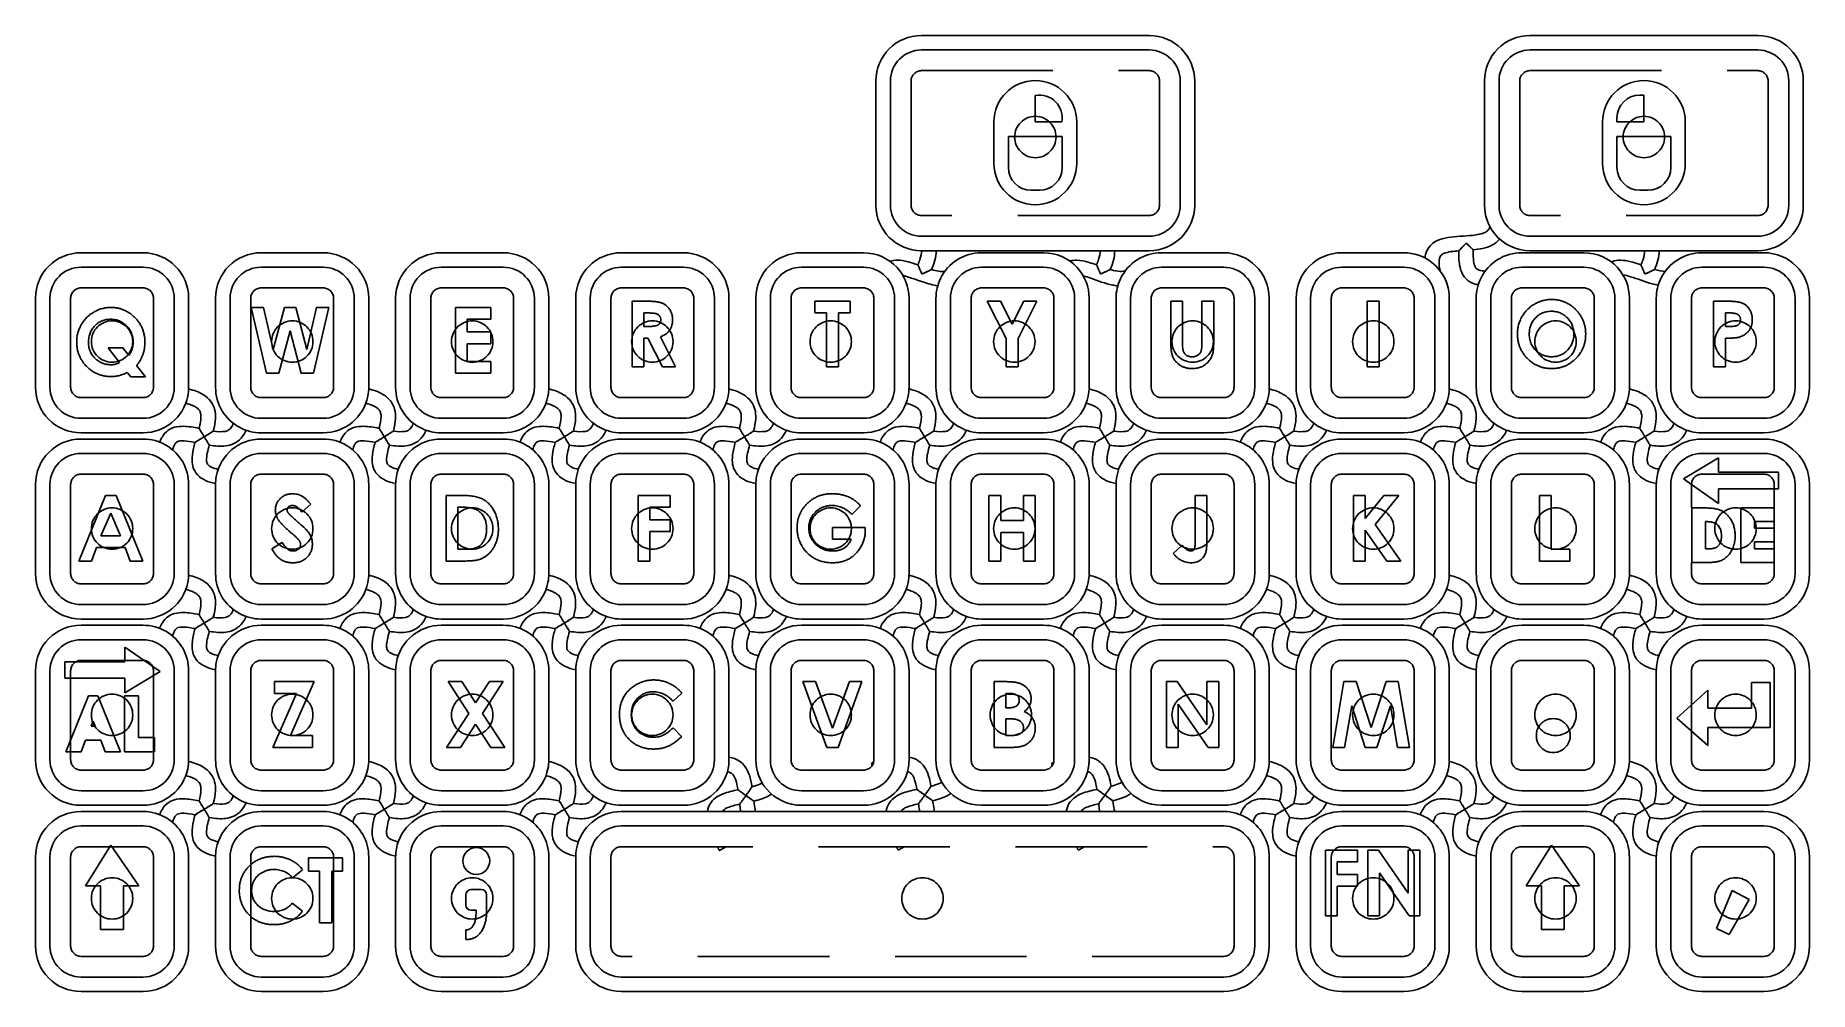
# Model space of a CAD drawing. Header units: millimetres. Extents: x -16.1 to 69.6, y -64.8 to -18.6.
import ezdxf

# ---------------------------------------------------------------- set-up
doc = ezdxf.new("R2010")
doc.units = ezdxf.units.MM
doc.linetypes.add('HIDDEN', pattern=[9.525, 6.35, -3.175])
doc.layers.get('0').update_dxf_attribs({"color": 137, "lineweight": 70, "true_color": 0x408080})
doc.layers.add('Hidden', color=254, linetype='HIDDEN', lineweight=70, true_color=0xd9d9d9)

msp = doc.modelspace()

# ---------------------------------------------------------------- linework, layer by layer
at = {"color": 254, "lineweight": -3, "true_color": 0xd9d9d9}
for p, q in [((26.689, -18.574), (37.689, -18.574)), ((56.089, -18.574), (67.089, -18.574)), ((26.689, -19.274), (37.689, -19.274)), ((56.089, -19.274), (67.089, -19.274)), ((24.489, -26.774), (24.489, -20.774)), ((25.189, -26.774), (25.189, -20.774)), ((39.189, -20.774), (39.189, -26.774)), ((39.889, -20.774), (39.889, -26.774)), ((53.889, -26.774), (53.889, -20.774)), ((54.589, -26.774), (54.589, -20.774)), ((68.589, -20.774), (68.589, -26.774)), ((69.289, -20.774), (69.289, -26.774)), ((32.189, -21.472), (32.189, -22.754)), ((32.189, -21.472), (32.189, -22.754)), ((61.589, -21.454), (61.389, -21.454)), ((61.589, -21.454), (61.389, -21.454)), ((61.589, -21.454), (61.589, -22.754)), ((61.589, -22.754), (61.589, -21.454)), ((30.189, -22.754), (30.189, -24.754)), ((30.189, -24.754), (30.189, -22.754)), ((32.189, -22.754), (33.471, -22.754)), ((32.189, -22.754), (33.471, -22.754)), ((34.189, -24.754), (34.189, -22.754)), ((34.189, -22.754), (34.189, -24.754)), ((59.589, -22.754), (59.589, -24.754)), ((59.589, -24.754), (59.589, -22.754)), ((60.289, -22.554), (60.289, -22.754)), ((60.289, -22.554), (60.289, -22.754)), ((61.589, -22.754), (60.289, -22.754)), ((60.289, -22.754), (61.589, -22.754)), ((63.589, -24.754), (63.589, -22.754)), ((63.589, -22.754), (63.589, -24.754)), ((33.489, -23.454), (30.889, -23.454)), ((30.889, -23.454), (30.889, -24.954)), ((30.889, -23.454), (30.889, -24.954)), ((33.489, -23.454), (30.889, -23.454)), ((33.489, -24.954), (33.489, -23.454)), ((33.489, -24.954), (33.489, -23.454)), ((62.889, -23.454), (60.289, -23.454)), ((60.289, -23.454), (60.289, -24.954)), ((60.289, -23.454), (60.289, -24.954)), ((62.889, -23.454), (60.289, -23.454)), ((62.889, -24.954), (62.889, -23.454)), ((62.889, -24.954), (62.889, -23.454)), ((31.989, -26.054), (32.389, -26.054)), ((31.989, -26.054), (32.389, -26.054)), ((61.389, -26.054), (61.789, -26.054)), ((61.389, -26.054), (61.789, -26.054)), ((26.689, -28.274), (37.689, -28.274)), ((56.089, -28.274), (67.089, -28.274)), ((-10.911, -29.074), (-13.911, -29.074)), ((-2.211, -29.074), (-5.211, -29.074)), ((6.489, -29.074), (3.489, -29.074)), ((15.189, -29.074), (12.189, -29.074)), ((23.889, -29.074), (20.889, -29.074)), ((27.045, -28.974), (26.689, -28.974)), ((35.675, -28.974), (27.045, -28.974)), ((32.589, -29.074), (29.589, -29.074)), ((37.689, -28.974), (35.675, -28.974)), ((41.289, -29.074), (38.289, -29.074)), ((49.989, -29.074), (46.989, -29.074)), ((58.689, -29.074), (55.689, -29.074)), ((61.975, -28.974), (56.089, -28.974)), ((67.089, -28.974), (61.975, -28.974)), ((67.389, -29.074), (64.389, -29.074)), ((-13.911, -29.774), (-10.911, -29.774)), ((-5.211, -29.774), (-2.211, -29.774)), ((3.489, -29.774), (6.489, -29.774)), ((12.189, -29.774), (15.189, -29.774)), ((20.889, -29.774), (23.889, -29.774)), ((29.589, -29.774), (32.589, -29.774)), ((38.289, -29.774), (41.289, -29.774)), ((46.989, -29.774), (49.989, -29.774)), ((55.689, -29.774), (58.689, -29.774)), ((64.389, -29.774), (67.389, -29.774)), ((-16.111, -31.274), (-16.111, -35.574)), ((-15.411, -35.574), (-15.411, -31.274)), ((-9.411, -31.274), (-9.411, -35.574)), ((-8.711, -35.574), (-8.711, -31.274)), ((-7.411, -31.274), (-7.411, -35.574)), ((-6.711, -35.574), (-6.711, -31.274)), ((-0.711, -31.274), (-0.711, -35.574)), ((-0.011, -35.574), (-0.011, -31.274)), ((1.289, -31.274), (1.289, -35.574)), ((1.989, -35.574), (1.989, -31.274)), ((7.989, -31.274), (7.989, -35.574)), ((8.689, -35.574), (8.689, -31.274)), ((9.989, -31.274), (9.989, -35.574)), ((10.689, -35.574), (10.689, -31.274)), ((13.376, -31.413), (12.712, -31.413)), ((12.712, -31.413), (12.712, -34.588)), ((12.712, -31.413), (13.376, -31.413)), ((12.712, -34.588), (12.712, -31.413)), ((16.689, -31.274), (16.689, -35.574)), ((17.389, -35.574), (17.389, -31.274)), ((18.689, -31.274), (18.689, -35.574)), ((19.389, -35.574), (19.389, -31.274)), ((21.534, -31.413), (23.244, -31.413)), ((21.534, -31.983), (21.534, -31.413)), ((21.534, -31.413), (23.244, -31.413)), ((21.534, -31.983), (21.534, -31.413)), ((23.244, -31.413), (23.244, -31.983)), ((23.244, -31.413), (23.244, -31.983)), ((25.389, -31.274), (25.389, -35.574)), ((26.089, -35.574), (26.089, -31.274)), ((27.389, -31.274), (27.389, -35.574)), ((28.089, -35.574), (28.089, -31.274)), ((29.868, -31.413), (30.502, -31.413)), ((30.784, -33.213), (29.868, -31.413)), ((29.868, -31.413), (30.502, -31.413)), ((30.784, -33.213), (29.868, -31.413)), ((30.502, -31.413), (31.069, -32.527)), ((30.502, -31.413), (31.069, -32.527)), ((31.069, -32.527), (31.636, -31.413)), ((31.069, -32.527), (31.636, -31.413)), ((32.27, -31.413), (31.354, -33.213)), ((32.27, -31.413), (31.354, -33.213)), ((31.636, -31.413), (32.27, -31.413)), ((31.636, -31.413), (32.27, -31.413)), ((34.089, -31.274), (34.089, -35.574)), ((34.789, -35.574), (34.789, -31.274)), ((36.089, -31.274), (36.089, -35.574)), ((36.789, -35.574), (36.789, -31.274)), ((38.731, -31.413), (39.301, -31.413)), ((38.731, -33.307), (38.731, -31.413)), ((38.731, -31.413), (39.301, -31.413)), ((38.731, -33.307), (38.731, -31.413)), ((39.301, -31.413), (39.301, -33.479)), ((39.301, -31.413), (39.301, -33.479)), ((40.237, -31.413), (40.807, -31.413)), ((40.237, -33.403), (40.237, -31.413)), ((40.237, -33.403), (40.237, -31.413)), ((40.237, -31.413), (40.807, -31.413)), ((40.807, -31.413), (40.807, -33.307)), ((40.807, -31.413), (40.807, -33.307)), ((42.789, -31.274), (42.789, -35.574)), ((43.489, -35.574), (43.489, -31.274)), ((44.789, -31.274), (44.789, -35.574)), ((45.489, -35.574), (45.489, -31.274)), ((48.225, -31.413), (48.795, -31.413)), ((48.225, -34.588), (48.225, -31.413)), ((48.225, -31.413), (48.795, -31.413)), ((48.225, -34.588), (48.225, -31.413)), ((48.795, -31.413), (48.795, -34.588)), ((48.795, -31.413), (48.795, -34.588)), ((51.489, -31.274), (51.489, -35.574)), ((52.189, -35.574), (52.189, -31.274)), ((53.489, -31.274), (53.489, -35.574)), ((54.189, -35.574), (54.189, -31.274)), ((60.189, -31.274), (60.189, -35.574)), ((60.889, -35.574), (60.889, -31.274)), ((62.189, -31.274), (62.189, -35.574)), ((62.889, -35.574), (62.889, -31.274)), ((65.589, -31.413), (64.953, -31.413)), ((64.953, -31.413), (64.953, -34.588)), ((64.953, -34.588), (64.953, -31.413)), ((64.953, -31.413), (65.589, -31.413)), ((68.889, -31.274), (68.889, -35.574)), ((69.589, -35.574), (69.589, -31.274)), ((-5.685, -31.721), (-5.097, -31.721)), ((-4.949, -34.896), (-5.685, -31.721)), ((-4.949, -34.896), (-5.685, -31.721)), ((-5.685, -31.721), (-5.097, -31.721)), ((-5.097, -31.721), (-4.627, -33.748)), ((-5.097, -31.721), (-4.627, -33.748)), ((-4.627, -33.748), (-4.088, -31.721)), ((-4.627, -33.748), (-4.088, -31.721)), ((-4.088, -31.721), (-3.534, -31.721)), ((-4.088, -31.721), (-3.534, -31.721)), ((-3.534, -31.721), (-2.998, -33.748)), ((-3.534, -31.721), (-2.998, -33.748)), ((-2.998, -33.748), (-2.53, -31.721)), ((-2.998, -33.748), (-2.53, -31.721)), ((-1.94, -31.721), (-2.675, -34.896)), ((-1.94, -31.721), (-2.675, -34.896)), ((-2.53, -31.721), (-1.94, -31.721)), ((-2.53, -31.721), (-1.94, -31.721)), ((4.175, -31.721), (5.885, -31.721)), ((4.175, -34.896), (4.175, -31.721)), ((4.175, -31.721), (5.885, -31.721)), ((4.175, -34.896), (4.175, -31.721)), ((4.745, -32.291), (4.745, -32.902)), ((5.885, -32.291), (4.745, -32.291)), ((4.745, -32.291), (4.745, -32.902)), ((5.885, -32.291), (4.745, -32.291)), ((5.885, -31.721), (5.885, -32.291)), ((5.885, -31.721), (5.885, -32.291)), ((13.282, -32.634), (13.282, -31.983)), ((13.282, -31.983), (13.476, -31.983)), ((13.476, -31.983), (13.282, -31.983)), ((13.282, -31.983), (13.282, -32.634)), ((22.104, -31.983), (21.534, -31.983)), ((22.104, -31.983), (21.534, -31.983)), ((22.104, -34.588), (22.104, -31.983)), ((22.104, -34.588), (22.104, -31.983)), ((22.674, -31.983), (22.674, -34.588)), ((23.244, -31.983), (22.674, -31.983)), ((23.244, -31.983), (22.674, -31.983)), ((22.674, -31.983), (22.674, -34.588)), ((65.523, -32.634), (65.523, -31.983)), ((65.523, -31.983), (65.702, -31.983)), ((65.702, -31.983), (65.523, -31.983)), ((65.523, -31.983), (65.523, -32.634)), ((-3.812, -32.844), (-4.358, -34.896)), ((-3.812, -32.844), (-4.358, -34.896)), ((-3.27, -34.896), (-3.812, -32.844)), ((-3.27, -34.896), (-3.812, -32.844)), ((4.745, -32.902), (5.885, -32.902)), ((4.745, -32.902), (5.885, -32.902)), ((5.885, -32.902), (5.885, -33.472)), ((5.885, -32.902), (5.885, -33.472)), ((13.504, -32.634), (13.282, -32.634)), ((13.282, -32.634), (13.504, -32.634)), ((13.282, -34.588), (13.282, -33.204)), ((13.282, -33.204), (13.476, -33.204)), ((13.282, -33.204), (13.282, -34.588)), ((13.476, -33.204), (13.282, -33.204)), ((13.476, -33.204), (14.175, -34.588)), ((14.175, -34.588), (13.476, -33.204)), ((14.809, -34.588), (14.076, -33.139)), ((14.076, -33.139), (14.809, -34.588)), ((30.784, -34.588), (30.784, -33.213)), ((30.784, -34.588), (30.784, -33.213)), ((31.354, -33.213), (31.354, -34.588)), ((31.354, -33.213), (31.354, -34.588)), ((65.725, -32.634), (65.523, -32.634)), ((65.523, -32.634), (65.725, -32.634)), ((65.523, -34.588), (65.523, -33.204)), ((65.523, -33.204), (65.523, -34.588)), ((-11.887, -33.671), (-12.596, -33.671)), ((-12.596, -33.671), (-12.044, -34.385)), ((-12.596, -33.671), (-11.887, -33.671)), ((-12.044, -34.385), (-12.596, -33.671)), ((-11.604, -34.037), (-11.887, -33.671)), ((-11.887, -33.671), (-11.604, -34.037)), ((4.745, -33.472), (4.745, -34.326)), ((5.885, -33.472), (4.745, -33.472)), ((4.745, -33.472), (4.745, -34.326)), ((5.885, -33.472), (4.745, -33.472)), ((-11.68, -34.858), (-11.512, -35.074)), ((-11.512, -35.074), (-11.68, -34.858)), ((-11.512, -35.074), (-10.803, -35.074)), ((-10.803, -35.074), (-11.512, -35.074)), ((-10.803, -35.074), (-11.23, -34.522)), ((-11.23, -34.522), (-10.803, -35.074)), ((-4.358, -34.896), (-4.949, -34.896)), ((-4.358, -34.896), (-4.949, -34.896)), ((-2.675, -34.896), (-3.27, -34.896)), ((-2.675, -34.896), (-3.27, -34.896)), ((5.885, -34.896), (4.175, -34.896)), ((5.885, -34.896), (4.175, -34.896)), ((4.745, -34.326), (5.885, -34.326)), ((4.745, -34.326), (5.885, -34.326)), ((5.885, -34.326), (5.885, -34.896)), ((5.885, -34.326), (5.885, -34.896)), ((12.712, -34.588), (13.282, -34.588)), ((13.282, -34.588), (12.712, -34.588)), ((14.175, -34.588), (14.809, -34.588)), ((14.809, -34.588), (14.175, -34.588)), ((22.674, -34.588), (22.104, -34.588)), ((22.674, -34.588), (22.104, -34.588)), ((31.354, -34.588), (30.784, -34.588)), ((31.354, -34.588), (30.784, -34.588)), ((48.795, -34.588), (48.225, -34.588)), ((48.795, -34.588), (48.225, -34.588)), ((64.953, -34.588), (65.523, -34.588)), ((65.523, -34.588), (64.953, -34.588)), ((-13.911, -37.074), (-10.911, -37.074)), ((-5.211, -37.074), (-2.211, -37.074)), ((3.489, -37.074), (6.489, -37.074)), ((12.189, -37.074), (15.189, -37.074)), ((20.889, -37.074), (23.889, -37.074)), ((29.589, -37.074), (32.589, -37.074)), ((38.289, -37.074), (41.289, -37.074)), ((46.989, -37.074), (49.989, -37.074)), ((55.689, -37.074), (58.689, -37.074)), ((64.389, -37.074), (67.389, -37.074)), ((-13.911, -37.774), (-10.911, -37.774)), ((-10.911, -38.074), (-13.911, -38.074)), ((-5.211, -37.774), (-2.211, -37.774)), ((-2.211, -38.074), (-5.211, -38.074)), ((3.489, -37.774), (6.489, -37.774)), ((6.489, -38.074), (3.489, -38.074)), ((12.189, -37.774), (15.189, -37.774)), ((15.189, -38.074), (12.189, -38.074)), ((20.889, -37.774), (23.889, -37.774)), ((23.889, -38.074), (20.889, -38.074)), ((29.589, -37.774), (32.589, -37.774)), ((32.589, -38.074), (29.589, -38.074)), ((38.289, -37.774), (41.289, -37.774)), ((41.289, -38.074), (38.289, -38.074)), ((46.989, -37.774), (49.989, -37.774)), ((49.989, -38.074), (46.989, -38.074)), ((55.689, -37.774), (58.689, -37.774)), ((58.689, -38.074), (55.689, -38.074)), ((64.389, -37.774), (67.389, -37.774)), ((67.389, -38.074), (64.389, -38.074)), ((-13.911, -38.774), (-10.911, -38.774)), ((-5.211, -38.774), (-2.211, -38.774)), ((3.489, -38.774), (6.489, -38.774)), ((12.189, -38.774), (15.189, -38.774)), ((20.889, -38.774), (23.889, -38.774)), ((29.589, -38.774), (32.589, -38.774)), ((38.289, -38.774), (41.289, -38.774)), ((46.989, -38.774), (49.989, -38.774)), ((55.689, -38.774), (58.689, -38.774)), ((63.497, -40.001), (65.197, -38.984)), ((63.497, -40.001), (65.197, -38.984)), ((64.389, -38.774), (67.389, -38.774)), ((65.197, -38.984), (65.197, -39.684)), ((65.197, -38.984), (65.197, -39.684)), ((-16.111, -40.274), (-16.111, -44.574)), ((-15.411, -44.574), (-15.411, -40.274)), ((-9.411, -40.274), (-9.411, -44.574)), ((-8.711, -44.574), (-8.711, -40.274)), ((-7.411, -40.274), (-7.411, -44.574)), ((-6.711, -44.574), (-6.711, -40.274)), ((-0.711, -40.274), (-0.711, -44.574)), ((-0.011, -44.574), (-0.011, -40.274)), ((1.289, -40.274), (1.289, -44.574)), ((1.989, -44.574), (1.989, -40.274)), ((7.989, -40.274), (7.989, -44.574)), ((8.689, -44.574), (8.689, -40.274)), ((9.989, -40.274), (9.989, -44.574)), ((10.689, -44.574), (10.689, -40.274)), ((16.689, -40.274), (16.689, -44.574)), ((17.389, -44.574), (17.389, -40.274)), ((18.689, -40.274), (18.689, -44.574)), ((19.389, -44.574), (19.389, -40.274)), ((25.389, -40.274), (25.389, -44.574)), ((26.089, -44.574), (26.089, -40.274)), ((27.389, -40.274), (27.389, -44.574)), ((28.089, -44.574), (28.089, -40.274)), ((34.089, -40.274), (34.089, -44.574)), ((34.789, -44.574), (34.789, -40.274)), ((36.089, -40.274), (36.089, -44.574)), ((36.789, -44.574), (36.789, -40.274)), ((42.789, -40.274), (42.789, -44.574)), ((43.489, -44.574), (43.489, -40.274)), ((44.789, -40.274), (44.789, -44.574)), ((45.489, -44.574), (45.489, -40.274)), ((51.489, -40.274), (51.489, -44.574)), ((52.189, -44.574), (52.189, -40.274)), ((53.489, -40.274), (53.489, -44.574)), ((54.189, -44.574), (54.189, -40.274)), ((60.189, -40.274), (60.189, -44.574)), ((60.889, -44.574), (60.889, -40.274)), ((62.189, -40.274), (62.189, -44.574)), ((62.889, -44.574), (62.889, -40.274)), ((65.197, -41.184), (63.497, -40.001)), ((65.197, -41.184), (63.497, -40.001)), ((65.197, -39.684), (68.097, -39.684)), ((65.197, -39.684), (68.097, -39.684)), ((68.097, -39.684), (68.097, -40.484)), ((68.097, -39.684), (68.097, -40.484)), ((68.889, -40.274), (68.889, -44.574)), ((69.589, -44.574), (69.589, -40.274)), ((-14.019, -43.974), (-12.736, -40.799)), ((-14.019, -43.974), (-12.736, -40.799)), ((-12.736, -40.799), (-12.207, -40.799)), ((-12.736, -40.799), (-12.207, -40.799)), ((-12.207, -40.799), (-10.925, -43.974)), ((-12.207, -40.799), (-10.925, -43.974)), ((4.446, -40.799), (3.727, -40.799)), ((3.727, -40.799), (3.727, -43.974)), ((3.727, -43.974), (3.727, -40.799)), ((3.727, -40.799), (4.446, -40.799)), ((12.997, -40.799), (14.544, -40.799)), ((12.997, -43.974), (12.997, -40.799)), ((12.997, -40.799), (14.544, -40.799)), ((12.997, -43.974), (12.997, -40.799)), ((14.544, -40.799), (14.544, -41.369)), ((14.544, -40.799), (14.544, -41.369)), ((29.95, -40.799), (30.519, -40.799)), ((29.95, -43.974), (29.95, -40.799)), ((29.95, -40.799), (30.519, -40.799)), ((29.95, -43.974), (29.95, -40.799)), ((30.519, -40.799), (30.519, -42.02)), ((30.519, -40.799), (30.519, -42.02)), ((31.618, -40.799), (32.188, -40.799)), ((31.618, -42.02), (31.618, -40.799)), ((31.618, -40.799), (32.188, -40.799)), ((31.618, -42.02), (31.618, -40.799)), ((32.188, -40.799), (32.188, -43.974)), ((32.188, -40.799), (32.188, -43.974)), ((40.481, -40.799), (39.911, -40.799)), ((39.911, -40.799), (39.911, -43.039)), ((39.911, -40.799), (40.481, -40.799)), ((39.911, -43.039), (39.911, -40.799)), ((40.481, -42.907), (40.481, -40.799)), ((40.481, -40.799), (40.481, -42.907)), ((47.553, -40.799), (48.123, -40.799)), ((47.553, -43.974), (47.553, -40.799)), ((47.553, -40.799), (48.123, -40.799)), ((47.553, -43.974), (47.553, -40.799)), ((48.123, -41.916), (49.024, -40.799)), ((48.123, -40.799), (48.123, -41.916)), ((48.123, -41.916), (49.024, -40.799)), ((48.123, -40.799), (48.123, -41.916)), ((49.743, -40.799), (48.611, -42.203)), ((49.743, -40.799), (48.611, -42.203)), ((49.024, -40.799), (49.743, -40.799)), ((49.024, -40.799), (49.743, -40.799)), ((56.538, -40.799), (57.108, -40.799)), ((56.538, -43.974), (56.538, -40.799)), ((56.538, -40.799), (57.108, -40.799)), ((56.538, -43.974), (56.538, -40.799)), ((57.108, -40.799), (57.108, -43.404)), ((57.108, -40.799), (57.108, -43.404)), ((68.097, -40.484), (65.197, -40.484)), ((65.197, -40.484), (65.197, -41.184)), ((65.197, -40.484), (65.197, -41.184)), ((68.097, -40.484), (65.197, -40.484)), ((-12.472, -41.651), (-12.948, -42.753)), ((-12.472, -41.651), (-12.948, -42.753)), ((-11.996, -42.753), (-12.472, -41.651)), ((-11.996, -42.753), (-12.472, -41.651)), ((-3.241, -41.613), (-2.815, -41.223)), ((-2.815, -41.223), (-3.241, -41.613)), ((4.297, -43.404), (4.297, -41.369)), ((4.297, -41.369), (4.515, -41.369)), ((4.515, -41.369), (4.297, -41.369)), ((4.297, -41.369), (4.297, -43.404)), ((13.567, -41.369), (13.567, -41.979)), ((14.544, -41.369), (13.567, -41.369)), ((13.567, -41.369), (13.567, -41.979)), ((14.544, -41.369), (13.567, -41.369)), ((13.567, -41.979), (14.544, -41.979)), ((13.567, -41.979), (14.544, -41.979)), ((14.544, -41.979), (14.544, -42.549)), ((14.544, -41.979), (14.544, -42.549)), ((23.321, -41.717), (23.752, -41.304)), ((23.752, -41.304), (23.321, -41.717)), ((64.496, -41.404), (63.899, -41.404)), ((63.899, -41.404), (63.899, -44.044)), ((63.899, -44.044), (63.899, -41.404)), ((63.899, -41.404), (64.496, -41.404)), ((66.272, -41.404), (66.272, -44.044)), ((66.272, -41.404), (67.88, -41.404)), ((66.272, -41.404), (67.88, -41.404)), ((66.272, -44.044), (66.272, -41.404)), ((67.88, -41.404), (67.88, -42.064)), ((67.88, -41.404), (67.88, -42.064)), ((-12.948, -42.753), (-11.996, -42.753)), ((-12.948, -42.753), (-11.996, -42.753)), ((13.567, -42.549), (13.567, -43.974)), ((14.544, -42.549), (13.567, -42.549)), ((13.567, -42.549), (13.567, -43.974)), ((14.544, -42.549), (13.567, -42.549)), ((23.972, -42.346), (22.389, -42.346)), ((22.389, -42.346), (22.389, -42.916)), ((22.389, -42.916), (22.389, -42.346)), ((22.389, -42.346), (23.972, -42.346)), ((23.977, -42.481), (23.972, -42.346)), ((23.972, -42.346), (23.977, -42.481)), ((30.519, -42.02), (31.618, -42.02)), ((30.519, -42.02), (31.618, -42.02)), ((30.519, -42.59), (30.519, -43.974)), ((31.618, -42.59), (30.519, -42.59)), ((31.618, -42.59), (30.519, -42.59)), ((30.519, -42.59), (30.519, -43.974)), ((31.618, -43.974), (31.618, -42.59)), ((31.618, -43.974), (31.618, -42.59)), ((48.123, -42.485), (48.123, -43.974)), ((49.167, -43.974), (48.123, -42.485)), ((49.167, -43.974), (48.123, -42.485)), ((48.123, -42.485), (48.123, -43.974)), ((48.611, -42.203), (49.853, -43.974)), ((48.611, -42.203), (49.853, -43.974)), ((64.559, -42.064), (64.559, -43.384)), ((64.559, -42.064), (64.559, -43.384)), ((66.932, -42.064), (66.932, -42.386)), ((66.932, -42.064), (67.88, -42.064)), ((66.932, -42.064), (66.932, -42.386)), ((67.88, -42.064), (66.932, -42.064)), ((66.932, -42.386), (67.88, -42.386)), ((66.932, -42.386), (67.88, -42.386)), ((67.88, -42.386), (67.88, -43.046)), ((67.88, -42.386), (67.88, -43.046)), ((-13.164, -43.323), (-13.411, -43.974)), ((-13.164, -43.323), (-13.411, -43.974)), ((-11.78, -43.323), (-13.164, -43.323)), ((-11.78, -43.323), (-13.164, -43.323)), ((-11.534, -43.974), (-11.78, -43.323)), ((-11.534, -43.974), (-11.78, -43.323)), ((-4.186, -43.078), (-4.688, -43.379)), ((-4.688, -43.379), (-4.186, -43.078)), ((4.595, -43.404), (4.297, -43.404)), ((4.297, -43.404), (4.595, -43.404)), ((22.389, -42.916), (23.301, -42.916)), ((23.301, -42.916), (22.389, -42.916)), ((39.284, -43.207), (38.853, -43.606)), ((38.853, -43.606), (39.284, -43.207)), ((57.108, -43.404), (58.003, -43.404)), ((57.108, -43.404), (58.003, -43.404)), ((58.003, -43.404), (58.003, -43.974)), ((58.003, -43.404), (58.003, -43.974)), ((64.559, -43.384), (64.62, -43.384)), ((64.559, -43.384), (64.62, -43.384)), ((66.932, -43.046), (66.932, -43.384)), ((66.932, -43.046), (67.88, -43.046)), ((67.88, -43.046), (66.932, -43.046)), ((66.932, -43.046), (66.932, -43.384)), ((67.88, -43.384), (66.932, -43.384)), ((66.932, -43.384), (67.88, -43.384)), ((67.88, -43.384), (67.88, -44.044)), ((67.88, -43.384), (67.88, -44.044)), ((-13.411, -43.974), (-14.019, -43.974)), ((-13.411, -43.974), (-14.019, -43.974)), ((-10.925, -43.974), (-11.534, -43.974)), ((-10.925, -43.974), (-11.534, -43.974)), ((3.727, -43.974), (4.456, -43.974)), ((4.456, -43.974), (3.727, -43.974)), ((13.567, -43.974), (12.997, -43.974)), ((13.567, -43.974), (12.997, -43.974)), ((30.519, -43.974), (29.95, -43.974)), ((30.519, -43.974), (29.95, -43.974)), ((32.188, -43.974), (31.618, -43.974)), ((32.188, -43.974), (31.618, -43.974)), ((48.123, -43.974), (47.553, -43.974)), ((48.123, -43.974), (47.553, -43.974)), ((49.853, -43.974), (49.167, -43.974)), ((49.853, -43.974), (49.167, -43.974)), ((58.003, -43.974), (56.538, -43.974)), ((58.003, -43.974), (56.538, -43.974)), ((63.899, -44.044), (64.505, -44.044)), ((64.505, -44.044), (63.899, -44.044)), ((67.88, -44.044), (66.272, -44.044)), ((67.88, -44.044), (66.272, -44.044)), ((-13.911, -46.074), (-10.911, -46.074)), ((-5.211, -46.074), (-2.211, -46.074)), ((3.489, -46.074), (6.489, -46.074)), ((12.189, -46.074), (15.189, -46.074)), ((20.889, -46.074), (23.889, -46.074)), ((29.589, -46.074), (32.589, -46.074)), ((38.289, -46.074), (41.289, -46.074)), ((46.989, -46.074), (49.989, -46.074)), ((55.689, -46.074), (58.689, -46.074)), ((64.389, -46.074), (67.389, -46.074)), ((-13.911, -46.774), (-10.911, -46.774)), ((-10.911, -47.074), (-13.911, -47.074)), ((-5.211, -46.774), (-2.211, -46.774)), ((-2.211, -47.074), (-5.211, -47.074)), ((3.489, -46.774), (6.489, -46.774)), ((6.489, -47.074), (3.489, -47.074)), ((12.189, -46.774), (15.189, -46.774)), ((15.189, -47.074), (12.189, -47.074)), ((20.889, -46.774), (23.889, -46.774)), ((23.889, -47.074), (20.889, -47.074)), ((29.589, -46.774), (32.589, -46.774)), ((32.589, -47.074), (29.589, -47.074)), ((38.289, -46.774), (41.289, -46.774)), ((41.289, -47.074), (38.289, -47.074)), ((46.989, -46.774), (49.989, -46.774)), ((49.989, -47.074), (46.989, -47.074)), ((55.689, -46.774), (58.689, -46.774)), ((58.689, -47.074), (55.689, -47.074)), ((64.389, -46.774), (67.389, -46.774)), ((67.389, -47.074), (64.389, -47.074)), ((-13.911, -47.774), (-10.911, -47.774)), ((-5.211, -47.774), (-2.211, -47.774)), ((3.489, -47.774), (6.489, -47.774)), ((12.189, -47.774), (15.189, -47.774)), ((20.889, -47.774), (23.889, -47.774)), ((29.589, -47.774), (32.589, -47.774)), ((38.289, -47.774), (41.289, -47.774)), ((46.989, -47.774), (49.989, -47.774)), ((55.689, -47.774), (58.689, -47.774)), ((64.389, -47.774), (67.389, -47.774)), ((-14.694, -48.834), (-11.794, -48.834)), ((-14.694, -49.634), (-14.694, -48.834)), ((-14.694, -48.834), (-11.794, -48.834)), ((-14.694, -49.634), (-14.694, -48.834)), ((-11.794, -48.134), (-10.094, -49.317)), ((-11.794, -48.834), (-11.794, -48.134)), ((-11.794, -48.134), (-10.094, -49.317)), ((-11.794, -48.834), (-11.794, -48.134)), ((-16.111, -49.274), (-16.111, -53.574)), ((-15.411, -53.574), (-15.411, -49.274)), ((-11.794, -49.634), (-14.694, -49.634)), ((-11.794, -49.634), (-14.694, -49.634)), ((-10.094, -49.317), (-11.794, -50.334)), ((-10.094, -49.317), (-11.794, -50.334)), ((-11.794, -50.334), (-11.794, -49.634)), ((-11.794, -50.334), (-11.794, -49.634)), ((-9.411, -49.274), (-9.411, -53.574)), ((-8.711, -53.574), (-8.711, -49.274)), ((-7.411, -49.274), (-7.411, -53.574)), ((-6.711, -53.574), (-6.711, -49.274)), ((-0.711, -49.274), (-0.711, -53.574)), ((-0.011, -53.574), (-0.011, -49.274)), ((1.289, -49.274), (1.289, -53.574)), ((1.989, -53.574), (1.989, -49.274)), ((7.989, -49.274), (7.989, -53.574)), ((8.689, -53.574), (8.689, -49.274)), ((9.989, -49.274), (9.989, -53.574)), ((10.689, -53.574), (10.689, -49.274)), ((16.689, -49.274), (16.689, -53.574)), ((17.389, -53.574), (17.389, -49.274)), ((18.689, -49.274), (18.689, -53.574)), ((19.389, -53.574), (19.389, -49.274)), ((25.389, -49.274), (25.389, -53.574)), ((26.089, -53.574), (26.089, -49.274)), ((27.389, -49.274), (27.389, -53.574)), ((28.089, -53.574), (28.089, -49.274)), ((34.089, -49.274), (34.089, -53.574)), ((34.789, -53.574), (34.789, -49.274)), ((36.089, -49.274), (36.089, -53.574)), ((36.789, -53.574), (36.789, -49.274)), ((42.789, -49.274), (42.789, -53.574)), ((43.489, -53.574), (43.489, -49.274)), ((44.789, -49.274), (44.789, -53.574)), ((45.489, -53.574), (45.489, -49.274)), ((51.489, -49.274), (51.489, -53.574)), ((52.189, -53.574), (52.189, -49.274)), ((53.489, -49.274), (53.489, -53.574)), ((54.189, -53.574), (54.189, -49.274)), ((60.189, -49.274), (60.189, -53.574)), ((60.889, -53.574), (60.889, -49.274)), ((62.189, -49.274), (62.189, -53.574)), ((62.889, -53.574), (62.889, -49.274)), ((68.889, -49.274), (68.889, -53.574)), ((69.589, -53.574), (69.589, -49.274)), ((-14.64, -53.184), (-13.55, -50.484)), ((-14.64, -53.184), (-13.55, -50.484)), ((-13.55, -50.484), (-13.1, -50.484)), ((-13.55, -50.484), (-13.1, -50.484)), ((-13.1, -50.484), (-12.01, -53.184)), ((-13.1, -50.484), (-12.01, -53.184)), ((-11.812, -50.484), (-11.812, -53.184)), ((-11.812, -50.484), (-11.127, -50.484)), ((-11.812, -50.484), (-11.127, -50.484)), ((-11.812, -53.184), (-11.812, -50.484)), ((-11.127, -50.484), (-11.127, -52.499)), ((-11.127, -50.484), (-11.127, -52.499)), ((-4.647, -52.974), (-3.509, -50.369)), ((-4.647, -52.974), (-3.509, -50.369)), ((-4.566, -49.799), (-2.652, -49.799)), ((-4.566, -50.369), (-4.566, -49.799)), ((-4.566, -49.799), (-2.652, -49.799)), ((-4.566, -50.369), (-4.566, -49.799)), ((-3.509, -50.369), (-4.566, -50.369)), ((-3.509, -50.369), (-4.566, -50.369)), ((-2.652, -49.799), (-3.79, -52.404)), ((-2.652, -49.799), (-3.79, -52.404)), ((3.818, -49.799), (4.49, -49.799)), ((4.818, -51.334), (3.818, -49.799)), ((3.818, -49.799), (4.49, -49.799)), ((4.818, -51.334), (3.818, -49.799)), ((4.49, -49.799), (5.153, -50.818)), ((4.49, -49.799), (5.153, -50.818)), ((5.153, -50.818), (5.818, -49.799)), ((5.153, -50.818), (5.818, -49.799)), ((6.49, -49.799), (5.489, -51.334)), ((6.49, -49.799), (5.489, -51.334)), ((5.818, -49.799), (6.49, -49.799)), ((5.818, -49.799), (6.49, -49.799)), ((14.696, -50.749), (15.114, -50.35)), ((15.114, -50.35), (14.696, -50.749)), ((20.965, -49.799), (21.573, -49.799)), ((22.114, -52.974), (20.965, -49.799)), ((20.965, -49.799), (21.573, -49.799)), ((22.114, -52.974), (20.965, -49.799)), ((21.573, -49.799), (22.389, -52.054)), ((21.573, -49.799), (22.389, -52.054)), ((22.389, -52.054), (23.207, -49.799)), ((22.389, -52.054), (23.207, -49.799)), ((23.814, -49.799), (22.663, -52.974)), ((23.814, -49.799), (22.663, -52.974)), ((23.207, -49.799), (23.814, -49.799)), ((23.207, -49.799), (23.814, -49.799)), ((30.194, -49.799), (30.194, -52.974)), ((30.703, -49.799), (30.194, -49.799)), ((30.194, -49.799), (30.703, -49.799)), ((30.194, -52.974), (30.194, -49.799)), ((30.764, -51.061), (30.764, -50.369)), ((30.764, -50.369), (30.942, -50.369)), ((30.764, -50.369), (30.764, -51.061)), ((30.942, -50.369), (30.764, -50.369)), ((38.527, -49.799), (39.041, -49.799)), ((38.527, -52.974), (38.527, -49.799)), ((38.527, -49.799), (39.041, -49.799)), ((38.527, -52.974), (38.527, -49.799)), ((39.041, -49.799), (40.481, -51.888)), ((39.041, -49.799), (40.481, -51.888)), ((40.481, -49.799), (41.051, -49.799)), ((40.481, -51.888), (40.481, -49.799)), ((40.481, -51.888), (40.481, -49.799)), ((40.481, -49.799), (41.051, -49.799)), ((41.051, -49.799), (41.051, -52.974)), ((41.051, -49.799), (41.051, -52.974)), ((46.556, -52.974), (47.092, -49.799)), ((46.556, -52.974), (47.092, -49.799)), ((47.092, -49.799), (47.683, -49.799)), ((47.092, -49.799), (47.683, -49.799)), ((47.683, -49.799), (48.408, -52.014)), ((47.683, -49.799), (48.408, -52.014)), ((48.408, -52.014), (49.137, -49.799)), ((48.408, -52.014), (49.137, -49.799)), ((49.137, -49.799), (49.723, -49.799)), ((49.137, -49.799), (49.723, -49.799)), ((49.723, -49.799), (50.26, -52.974)), ((49.723, -49.799), (50.26, -52.974)), ((64.685, -50.218), (63.186, -51.564)), ((63.186, -51.564), (64.685, -50.218)), ((64.685, -51.086), (64.685, -50.218)), ((64.685, -50.218), (64.685, -51.086)), ((67.688, -49.836), (66.788, -49.836)), ((66.788, -49.836), (66.788, -51.086)), ((66.788, -49.836), (67.688, -49.836)), ((66.788, -51.086), (66.788, -49.836)), ((67.688, -52.012), (67.688, -49.836)), ((67.688, -49.836), (67.688, -52.012)), ((3.748, -52.974), (4.818, -51.334)), ((3.748, -52.974), (4.818, -51.334)), ((5.489, -51.334), (6.556, -52.974)), ((5.489, -51.334), (6.556, -52.974)), ((30.915, -51.061), (30.764, -51.061)), ((30.764, -51.061), (30.915, -51.061)), ((39.097, -50.891), (39.097, -52.974)), ((40.534, -52.974), (39.097, -50.891)), ((39.097, -50.891), (39.097, -52.974)), ((40.534, -52.974), (39.097, -50.891)), ((47.472, -50.969), (47.133, -52.974)), ((47.472, -50.969), (47.133, -52.974)), ((48.128, -52.974), (47.472, -50.969)), ((48.128, -52.974), (47.472, -50.969)), ((49.344, -50.969), (48.684, -52.974)), ((49.344, -50.969), (48.684, -52.974)), ((49.683, -52.974), (49.344, -50.969)), ((49.683, -52.974), (49.344, -50.969)), ((66.788, -51.086), (64.685, -51.086)), ((64.685, -51.086), (66.788, -51.086)), ((-13.426, -51.946), (-13.325, -51.713)), ((-13.325, -51.713), (-13.426, -51.946)), ((-13.225, -51.946), (-13.426, -51.946)), ((-13.426, -51.946), (-13.225, -51.946)), ((-13.325, -51.713), (-13.225, -51.946)), ((-13.225, -51.946), (-13.325, -51.713)), ((5.153, -51.849), (4.42, -52.974)), ((5.153, -51.849), (4.42, -52.974)), ((5.885, -52.974), (5.153, -51.849)), ((5.885, -52.974), (5.153, -51.849)), ((15.101, -52.449), (14.696, -52.024)), ((14.696, -52.024), (15.101, -52.449)), ((30.764, -52.404), (30.764, -51.59)), ((30.764, -51.59), (30.9, -51.59)), ((30.764, -51.59), (30.764, -52.404)), ((30.9, -51.59), (30.764, -51.59)), ((63.186, -51.564), (64.685, -52.878)), ((64.685, -52.878), (63.186, -51.564)), ((64.685, -52.012), (67.688, -52.012)), ((64.685, -52.878), (64.685, -52.012)), ((67.688, -52.012), (64.685, -52.012)), ((64.685, -52.012), (64.685, -52.878)), ((-13.91, -53.184), (-13.7, -52.63)), ((-13.7, -52.63), (-13.91, -53.184)), ((-13.7, -52.63), (-12.951, -52.63)), ((-12.951, -52.63), (-13.7, -52.63)), ((-12.951, -52.63), (-12.741, -53.184)), ((-12.741, -53.184), (-12.951, -52.63)), ((-10.365, -52.499), (-11.127, -52.499)), ((-11.127, -52.499), (-10.365, -52.499)), ((-10.365, -52.499), (-10.365, -53.184)), ((-10.365, -52.499), (-10.365, -53.184)), ((-2.734, -52.974), (-4.647, -52.974)), ((-2.734, -52.974), (-4.647, -52.974)), ((-3.79, -52.404), (-2.734, -52.404)), ((-3.79, -52.404), (-2.734, -52.404)), ((-2.734, -52.404), (-2.734, -52.974)), ((-2.734, -52.404), (-2.734, -52.974)), ((4.42, -52.974), (3.748, -52.974)), ((4.42, -52.974), (3.748, -52.974)), ((6.556, -52.974), (5.885, -52.974)), ((6.556, -52.974), (5.885, -52.974)), ((22.663, -52.974), (22.114, -52.974)), ((22.663, -52.974), (22.114, -52.974)), ((30.194, -52.974), (31.087, -52.974)), ((31.087, -52.974), (30.194, -52.974)), ((30.928, -52.404), (30.764, -52.404)), ((30.764, -52.404), (30.928, -52.404)), ((39.097, -52.974), (38.527, -52.974)), ((39.097, -52.974), (38.527, -52.974)), ((41.051, -52.974), (40.534, -52.974)), ((41.051, -52.974), (40.534, -52.974)), ((47.133, -52.974), (46.556, -52.974)), ((47.133, -52.974), (46.556, -52.974)), ((48.684, -52.974), (48.128, -52.974)), ((48.684, -52.974), (48.128, -52.974)), ((50.26, -52.974), (49.683, -52.974)), ((50.26, -52.974), (49.683, -52.974)), ((-13.91, -53.184), (-14.64, -53.184)), ((-13.91, -53.184), (-14.64, -53.184)), ((-12.01, -53.184), (-12.741, -53.184)), ((-12.01, -53.184), (-12.741, -53.184)), ((-10.365, -53.184), (-11.812, -53.184)), ((-10.365, -53.184), (-11.812, -53.184)), ((-13.911, -55.074), (-10.911, -55.074)), ((-5.211, -55.074), (-2.211, -55.074)), ((3.489, -55.074), (6.489, -55.074)), ((12.189, -55.074), (15.189, -55.074)), ((20.889, -55.074), (23.889, -55.074)), ((29.589, -55.074), (32.589, -55.074)), ((38.289, -55.074), (41.289, -55.074)), ((46.989, -55.074), (49.989, -55.074)), ((55.689, -55.074), (58.689, -55.074)), ((64.389, -55.074), (67.389, -55.074)), ((-13.911, -55.774), (-10.911, -55.774)), ((-10.911, -56.074), (-13.911, -56.074)), ((-5.211, -55.774), (-2.211, -55.774)), ((-2.211, -56.074), (-5.211, -56.074)), ((3.489, -55.774), (6.489, -55.774)), ((6.489, -56.074), (3.489, -56.074)), ((12.189, -55.774), (15.189, -55.774)), ((12.189, -56.074), (16.704, -56.074)), ((16.704, -56.074), (18.319, -56.074)), ((18.319, -56.074), (25.342, -56.074)), ((20.889, -55.774), (23.889, -55.774)), ((25.342, -56.074), (26.965, -56.074)), ((26.965, -56.074), (34.042, -56.074)), ((29.589, -55.774), (32.589, -55.774)), ((34.042, -56.074), (35.665, -56.074)), ((35.665, -56.074), (41.289, -56.074)), ((38.289, -55.774), (41.289, -55.774)), ((46.989, -55.774), (49.989, -55.774)), ((49.989, -56.074), (46.989, -56.074)), ((55.689, -55.774), (58.689, -55.774)), ((58.689, -56.074), (55.689, -56.074)), ((64.389, -55.774), (67.389, -55.774)), ((67.389, -56.074), (64.389, -56.074)), ((-13.911, -56.774), (-10.911, -56.774)), ((-5.211, -56.774), (-2.211, -56.774)), ((3.489, -56.774), (6.489, -56.774)), ((12.189, -56.774), (41.289, -56.774)), ((46.989, -56.774), (49.989, -56.774)), ((55.689, -56.774), (58.689, -56.774)), ((64.389, -56.774), (67.389, -56.774)), ((-16.111, -58.274), (-16.111, -62.574)), ((-15.411, -62.574), (-15.411, -58.274)), ((-13.7, -59.674), (-12.468, -57.709)), ((-13.7, -59.674), (-12.468, -57.709)), ((-12.468, -57.709), (-11.121, -59.674)), ((-12.468, -57.709), (-11.121, -59.674)), ((-9.411, -58.274), (-9.411, -62.574)), ((-8.711, -62.574), (-8.711, -58.274)), ((-7.411, -58.274), (-7.411, -62.574)), ((-6.711, -62.574), (-6.711, -58.274)), ((-0.711, -58.274), (-0.711, -62.574)), ((-0.011, -62.574), (-0.011, -58.274)), ((1.289, -58.274), (1.289, -62.574)), ((1.989, -62.574), (1.989, -58.274)), ((7.989, -58.274), (7.989, -62.574)), ((8.689, -62.574), (8.689, -58.274)), ((9.989, -62.574), (9.989, -58.274)), ((10.689, -62.574), (10.689, -58.274)), ((42.789, -58.274), (42.789, -62.574)), ((43.489, -58.274), (43.489, -62.574)), ((44.789, -58.274), (44.789, -62.574)), ((45.489, -62.574), (45.489, -58.274)), ((46.207, -57.939), (47.754, -57.939)), ((46.207, -61.114), (46.207, -57.939)), ((46.207, -57.939), (47.754, -57.939)), ((46.207, -61.114), (46.207, -57.939)), ((47.754, -57.939), (47.754, -58.509)), ((47.754, -57.939), (47.754, -58.509)), ((48.248, -57.939), (48.761, -57.939)), ((48.248, -61.114), (48.248, -57.939)), ((48.248, -57.939), (48.761, -57.939)), ((48.248, -61.114), (48.248, -57.939)), ((48.761, -57.939), (50.201, -60.028)), ((48.761, -57.939), (50.201, -60.028)), ((50.201, -57.939), (50.771, -57.939)), ((50.201, -60.028), (50.201, -57.939)), ((50.201, -57.939), (50.771, -57.939)), ((50.201, -60.028), (50.201, -57.939)), ((50.771, -57.939), (50.771, -61.114)), ((50.771, -57.939), (50.771, -61.114)), ((51.489, -58.274), (51.489, -62.574)), ((52.189, -62.574), (52.189, -58.274)), ((53.489, -58.274), (53.489, -62.574)), ((54.189, -62.574), (54.189, -58.274)), ((55.9, -59.674), (57.132, -57.709)), ((55.9, -59.674), (57.132, -57.709)), ((57.132, -57.709), (58.479, -59.674)), ((57.132, -57.709), (58.479, -59.674)), ((60.189, -58.274), (60.189, -62.574)), ((60.889, -62.574), (60.889, -58.274)), ((62.189, -58.274), (62.189, -62.574)), ((62.889, -62.574), (62.889, -58.274)), ((68.889, -58.274), (68.889, -62.574)), ((69.589, -62.574), (69.589, -58.274)), ((-3.702, -59.277), (-3.206, -58.897)), ((-3.206, -58.897), (-3.702, -59.277)), ((-2.924, -58.957), (-2.924, -58.321)), ((-2.924, -58.321), (-1.274, -58.321)), ((-2.924, -58.321), (-1.274, -58.321)), ((-2.924, -58.957), (-2.924, -58.321)), ((-2.397, -58.957), (-2.924, -58.957)), ((-2.397, -58.957), (-2.924, -58.957)), ((-2.397, -61.461), (-2.397, -58.957)), ((-2.397, -61.461), (-2.397, -58.957)), ((-1.801, -58.957), (-1.801, -61.461)), ((-1.274, -58.957), (-1.801, -58.957)), ((-1.801, -58.957), (-1.801, -61.461)), ((-1.274, -58.957), (-1.801, -58.957)), ((-1.274, -58.321), (-1.274, -58.957)), ((-1.274, -58.321), (-1.274, -58.957)), ((46.777, -58.509), (46.777, -59.119)), ((47.754, -58.509), (46.777, -58.509)), ((46.777, -58.509), (46.777, -59.119)), ((47.754, -58.509), (46.777, -58.509)), ((46.777, -59.119), (47.754, -59.119)), ((46.777, -59.119), (47.754, -59.119)), ((47.754, -59.119), (47.754, -59.689)), ((47.754, -59.119), (47.754, -59.689)), ((48.817, -59.031), (48.817, -61.114)), ((50.254, -61.114), (48.817, -59.031)), ((50.254, -61.114), (48.817, -59.031)), ((48.817, -59.031), (48.817, -61.114)), ((-12.964, -59.674), (-13.7, -59.674)), ((-12.964, -59.674), (-13.7, -59.674)), ((-12.964, -61.774), (-12.964, -59.674)), ((-12.964, -61.774), (-12.964, -59.674)), ((-11.121, -59.674), (-11.864, -59.674)), ((-11.864, -59.674), (-11.864, -61.774)), ((-11.864, -59.674), (-11.864, -61.774)), ((-11.121, -59.674), (-11.864, -59.674)), ((4.941, -59.845), (5.424, -59.845)), ((4.941, -59.845), (5.424, -59.845)), ((46.777, -59.689), (46.777, -61.114)), ((47.754, -59.689), (46.777, -59.689)), ((47.754, -59.689), (46.777, -59.689)), ((46.777, -59.689), (46.777, -61.114)), ((56.636, -59.674), (55.9, -59.674)), ((56.636, -59.674), (55.9, -59.674)), ((56.636, -61.774), (56.636, -59.674)), ((56.636, -61.774), (56.636, -59.674)), ((58.479, -59.674), (57.736, -59.674)), ((57.736, -59.674), (57.736, -61.774)), ((58.479, -59.674), (57.736, -59.674)), ((57.736, -59.674), (57.736, -61.774)), ((65.1, -61.729), (65.848, -59.895)), ((65.1, -61.729), (65.848, -59.895)), ((65.848, -59.895), (66.673, -60.322)), ((65.848, -59.895), (66.673, -60.322)), ((-3.206, -60.883), (-3.704, -60.506)), ((-3.704, -60.506), (-3.206, -60.883)), ((4.681, -60.588), (4.681, -60.105)), ((4.681, -60.588), (4.681, -60.105)), ((5.684, -60.105), (5.684, -60.848)), ((5.684, -60.105), (5.684, -60.848)), ((65.7, -62.021), (66.673, -60.322)), ((66.673, -60.322), (65.7, -62.021)), ((-1.801, -61.461), (-2.397, -61.461)), ((-1.801, -61.461), (-2.397, -61.461)), ((5.175, -60.848), (4.941, -60.848)), ((5.175, -60.848), (4.941, -60.848)), ((46.777, -61.114), (46.207, -61.114)), ((46.777, -61.114), (46.207, -61.114)), ((48.817, -61.114), (48.248, -61.114)), ((48.817, -61.114), (48.248, -61.114)), ((50.771, -61.114), (50.254, -61.114)), ((50.771, -61.114), (50.254, -61.114)), ((-11.864, -61.774), (-12.964, -61.774)), ((-11.864, -61.774), (-12.964, -61.774)), ((4.681, -62.262), (4.681, -61.792)), ((4.681, -62.262), (4.681, -61.792)), ((57.736, -61.774), (56.636, -61.774)), ((57.736, -61.774), (56.636, -61.774)), ((65.1, -61.729), (65.7, -62.021)), ((65.7, -62.021), (65.1, -61.729)), ((-13.911, -64.074), (-10.911, -64.074)), ((-5.211, -64.074), (-2.211, -64.074)), ((3.489, -64.074), (6.489, -64.074)), ((12.189, -64.074), (41.289, -64.074)), ((46.989, -64.074), (49.989, -64.074)), ((55.689, -64.074), (58.689, -64.074)), ((64.389, -64.074), (67.389, -64.074)), ((-13.911, -64.774), (-10.911, -64.774)), ((-5.211, -64.774), (-2.211, -64.774)), ((3.489, -64.774), (6.489, -64.774)), ((41.289, -64.774), (12.189, -64.774)), ((46.989, -64.774), (49.989, -64.774)), ((55.689, -64.774), (58.689, -64.774)), ((64.389, -64.774), (67.389, -64.774))]:
    msp.add_line(p, q, dxfattribs=at)
msp.add_circle((5.182, -58.464), 0.65, dxfattribs=at)
at = {"color": 254, "lineweight": -3, "true_color": 0xd9d9d9, "extrusion": (2.77556e-16, 1.58473e-14, -1)}
msp.add_circle((-5.182, -58.464), 0.65, dxfattribs=at)
at = {"color": 254, "lineweight": -3, "true_color": 0xd9d9d9}
for centre, radius, start, end in [((26.689, -20.774), 2.2, 90, 180), ((37.689, -20.774), 2.2, 360, 90), ((56.089, -20.774), 2.2, 90, 180), ((67.089, -20.774), 2.2, 360, 90), ((26.689, -20.774), 1.5, 90, 180), ((37.689, -20.774), 1.5, 360, 90), ((56.089, -20.774), 1.5, 90, 180), ((67.089, -20.774), 1.5, 360, 90), ((32.189, -22.754), 2, 360, 180), ((32.189, -22.754), 2, 360, 180), ((61.589, -22.754), 2, 360, 180), ((61.589, -22.754), 2, 360, 180), ((32.389, -22.554), 1.1, 349.52432, 100.47568), ((32.389, -22.554), 1.1, 349.52432, 100.47568), ((61.389, -22.554), 1.1, 90, 180), ((61.389, -22.554), 1.1, 90, 180), ((32.189, -24.754), 2, 180, 360), ((32.189, -24.754), 2, 180, 360), ((61.589, -24.754), 2, 180, 360), ((61.589, -24.754), 2, 180, 360), ((31.989, -24.954), 1.1, 180, 270), ((31.989, -24.954), 1.1, 180, 270), ((32.389, -24.954), 1.1, 270, 360), ((32.389, -24.954), 1.1, 270, 360), ((61.389, -24.954), 1.1, 180, 270), ((61.389, -24.954), 1.1, 180, 270), ((61.789, -24.954), 1.1, 270, 360), ((61.789, -24.954), 1.1, 270, 360), ((26.689, -26.774), 2.2, 180, 270), ((26.689, -26.774), 1.5, 180, 270), ((37.689, -26.774), 2.2, 270, 360), ((37.689, -26.774), 1.5, 270, 360), ((56.089, -26.774), 2.2, 180, 218.68207), ((56.089, -26.774), 1.5, 180, 270), ((67.089, -26.774), 2.2, 270, 360), ((67.089, -26.774), 1.5, 270, 360), ((56.089, -26.774), 2.2, 218.68207, 270), ((-13.911, -31.274), 2.2, 90, 180), ((-10.911, -31.274), 2.2, 360, 90), ((-5.211, -31.274), 2.2, 90, 180), ((-2.211, -31.274), 2.2, 360, 90), ((3.489, -31.274), 2.2, 90, 180), ((6.489, -31.274), 2.2, 360, 90), ((12.189, -31.274), 2.2, 90, 180), ((15.189, -31.274), 2.2, 360, 90), ((20.889, -31.274), 2.2, 90, 180), ((23.889, -31.274), 2.2, 42.59063, 90), ((29.589, -31.274), 2.2, 90, 154.46912), ((32.589, -31.274), 2.2, 42.52745, 90), ((38.289, -31.274), 2.2, 90, 154.55974), ((41.289, -31.274), 2.2, 360, 90), ((46.989, -31.274), 2.2, 90, 180), ((49.989, -31.274), 2.2, 52.0304, 90), ((55.689, -31.274), 2.2, 90, 153.51118), ((58.689, -31.274), 2.2, 42.27812, 90), ((64.389, -31.274), 2.2, 90, 154.07818), ((67.389, -31.274), 2.2, 360, 90), ((-13.911, -31.274), 1.5, 90, 180), ((-10.911, -31.274), 1.5, 360, 90), ((-5.211, -31.274), 1.5, 90, 180), ((-2.211, -31.274), 1.5, 360, 90), ((3.489, -31.274), 1.5, 90, 180), ((6.489, -31.274), 1.5, 360, 90), ((12.189, -31.274), 1.5, 90, 180), ((15.189, -31.274), 1.5, 360, 90), ((20.889, -31.274), 1.5, 90, 180), ((23.889, -31.274), 1.5, 360, 90), ((23.889, -31.274), 2.2, 360, 42.59063), ((29.589, -31.274), 1.5, 90, 180), ((32.589, -31.274), 1.5, 360, 90), ((32.589, -31.274), 2.2, 360, 42.52745), ((38.289, -31.274), 1.5, 90, 180), ((41.289, -31.274), 1.5, 360, 90), ((46.989, -31.274), 1.5, 90, 180), ((49.989, -31.274), 1.5, 360, 90), ((49.989, -31.274), 2.2, 360, 52.0304), ((55.689, -31.274), 1.5, 90, 180), ((58.689, -31.274), 1.5, 360, 90), ((58.689, -31.274), 2.2, 360, 42.27812), ((64.389, -31.274), 1.5, 90, 180), ((67.389, -31.274), 1.5, 360, 90), ((29.589, -31.274), 2.2, 154.46912, 180), ((38.289, -31.274), 2.2, 154.55974, 180), ((55.689, -31.274), 2.2, 153.51118, 180), ((64.389, -31.274), 2.2, 154.07818, 180), ((-13.911, -35.574), 2.2, 180, 270), ((-13.911, -35.574), 1.5, 180, 270), ((-10.911, -35.574), 1.5, 270, 360), ((-10.911, -35.574), 2.2, 348.67351, 360), ((-5.211, -35.574), 2.2, 180, 241.56721), ((-5.211, -35.574), 1.5, 180, 270), ((-2.211, -35.574), 1.5, 270, 360), ((-2.211, -35.574), 2.2, 348.67351, 360), ((3.489, -35.574), 2.2, 180, 241.56721), ((3.489, -35.574), 1.5, 180, 270), ((6.489, -35.574), 1.5, 270, 360), ((6.489, -35.574), 2.2, 348.67351, 360), ((12.189, -35.574), 2.2, 180, 241.56721), ((12.189, -35.574), 1.5, 180, 270), ((15.189, -35.574), 1.5, 270, 360), ((15.189, -35.574), 2.2, 348.67351, 360), ((20.889, -35.574), 2.2, 180, 241.56721), ((20.889, -35.574), 1.5, 180, 270), ((23.889, -35.574), 1.5, 270, 360), ((23.889, -35.574), 2.2, 348.67351, 360), ((29.589, -35.574), 2.2, 180, 241.56721), ((29.589, -35.574), 1.5, 180, 270), ((32.589, -35.574), 1.5, 270, 360), ((32.589, -35.574), 2.2, 348.67351, 360), ((38.289, -35.574), 2.2, 180, 241.56721), ((38.289, -35.574), 1.5, 180, 270), ((41.289, -35.574), 1.5, 270, 360), ((41.289, -35.574), 2.2, 348.67351, 360), ((46.989, -35.574), 2.2, 180, 241.56721), ((46.989, -35.574), 1.5, 180, 270), ((49.989, -35.574), 1.5, 270, 360), ((49.989, -35.574), 2.2, 348.67351, 360), ((55.689, -35.574), 2.2, 180, 241.56721), ((55.689, -35.574), 1.5, 180, 270), ((58.689, -35.574), 1.5, 270, 360), ((58.689, -35.574), 2.2, 348.67351, 360), ((64.389, -35.574), 2.2, 180, 241.56721), ((64.389, -35.574), 1.5, 180, 270), ((67.389, -35.574), 1.5, 270, 360), ((67.389, -35.574), 2.2, 270, 360), ((-10.911, -35.574), 2.2, 270, 348.67351), ((-2.211, -35.574), 2.2, 270, 348.67351), ((6.489, -35.574), 2.2, 270, 348.67351), ((15.189, -35.574), 2.2, 270, 348.67351), ((23.889, -35.574), 2.2, 270, 348.67351), ((32.589, -35.574), 2.2, 270, 348.67351), ((41.289, -35.574), 2.2, 270, 348.67351), ((49.989, -35.574), 2.2, 270, 348.67351), ((58.689, -35.574), 2.2, 270, 348.67351), ((-5.211, -35.574), 2.2, 241.56721, 270), ((3.489, -35.574), 2.2, 241.56721, 270), ((12.189, -35.574), 2.2, 241.56721, 270), ((20.889, -35.574), 2.2, 241.56721, 270), ((29.589, -35.574), 2.2, 241.56721, 270), ((38.289, -35.574), 2.2, 241.56721, 270), ((46.989, -35.574), 2.2, 241.56721, 270), ((55.689, -35.574), 2.2, 241.56721, 270), ((64.389, -35.574), 2.2, 241.56721, 270), ((-13.911, -40.274), 2.2, 90, 180), ((-10.911, -40.274), 2.2, 59.3326, 90), ((-10.911, -40.274), 2.2, 360, 59.3326), ((-5.211, -40.274), 2.2, 90, 169.69623), ((-2.211, -40.274), 2.2, 59.3326, 90), ((-2.211, -40.274), 2.2, 360, 59.3326), ((3.489, -40.274), 2.2, 90, 169.69623), ((6.489, -40.274), 2.2, 59.3326, 90), ((6.489, -40.274), 2.2, 360, 59.3326), ((12.189, -40.274), 2.2, 90, 169.69623), ((15.189, -40.274), 2.2, 59.3326, 90), ((15.189, -40.274), 2.2, 360, 59.3326), ((20.889, -40.274), 2.2, 90, 169.69623), ((23.889, -40.274), 2.2, 59.3326, 90), ((23.889, -40.274), 2.2, 360, 59.3326), ((29.589, -40.274), 2.2, 90, 169.69623), ((32.589, -40.274), 2.2, 59.3326, 90), ((32.589, -40.274), 2.2, 360, 59.3326), ((38.289, -40.274), 2.2, 90, 169.69623), ((41.289, -40.274), 2.2, 59.3326, 90), ((41.289, -40.274), 2.2, 360, 59.3326), ((46.989, -40.274), 2.2, 90, 169.69623), ((49.989, -40.274), 2.2, 59.3326, 90), ((49.989, -40.274), 2.2, 360, 59.3326), ((55.689, -40.274), 2.2, 90, 169.69623), ((58.689, -40.274), 2.2, 59.3326, 90), ((58.689, -40.274), 2.2, 360, 59.3326), ((64.389, -40.274), 2.2, 90, 169.69623), ((67.389, -40.274), 2.2, 360, 90), ((-13.911, -40.274), 1.5, 90, 180), ((-10.911, -40.274), 1.5, 360, 90), ((-5.211, -40.274), 1.5, 90, 180), ((-2.211, -40.274), 1.5, 360, 90), ((3.489, -40.274), 1.5, 90, 180), ((6.489, -40.274), 1.5, 360, 90), ((12.189, -40.274), 1.5, 90, 180), ((15.189, -40.274), 1.5, 360, 90), ((20.889, -40.274), 1.5, 90, 180), ((23.889, -40.274), 1.5, 360, 90), ((29.589, -40.274), 1.5, 90, 180), ((32.589, -40.274), 1.5, 360, 90), ((38.289, -40.274), 1.5, 90, 180), ((41.289, -40.274), 1.5, 360, 90), ((46.989, -40.274), 1.5, 90, 180), ((49.989, -40.274), 1.5, 360, 90), ((55.689, -40.274), 1.5, 90, 180), ((58.689, -40.274), 1.5, 360, 90), ((64.389, -40.274), 1.5, 90, 180), ((67.389, -40.274), 1.5, 360, 90), ((-5.211, -40.274), 2.2, 169.69623, 180), ((3.489, -40.274), 2.2, 169.69623, 180), ((12.189, -40.274), 2.2, 169.69623, 180), ((20.889, -40.274), 2.2, 169.69623, 180), ((29.589, -40.274), 2.2, 169.69623, 180), ((38.289, -40.274), 2.2, 169.69623, 180), ((46.989, -40.274), 2.2, 169.69623, 180), ((55.689, -40.274), 2.2, 169.69623, 180), ((64.389, -40.274), 2.2, 169.69623, 180), ((-13.911, -44.574), 2.2, 180, 270), ((-13.911, -44.574), 1.5, 180, 270), ((-10.911, -44.574), 1.5, 270, 360), ((-10.911, -44.574), 2.2, 270, 348.67351), ((-10.911, -44.574), 2.2, 348.67351, 360), ((-5.211, -44.574), 2.2, 180, 241.56721), ((-5.211, -44.574), 1.5, 180, 270), ((-2.211, -44.574), 1.5, 270, 360), ((-2.211, -44.574), 2.2, 270, 348.67351), ((-2.211, -44.574), 2.2, 348.67351, 360), ((3.489, -44.574), 2.2, 180, 241.56721), ((3.489, -44.574), 1.5, 180, 270), ((6.489, -44.574), 1.5, 270, 360), ((6.489, -44.574), 2.2, 270, 348.67351), ((6.489, -44.574), 2.2, 348.67351, 360), ((12.189, -44.574), 2.2, 180, 241.56721), ((12.189, -44.574), 1.5, 180, 270), ((15.189, -44.574), 1.5, 270, 360), ((15.189, -44.574), 2.2, 270, 348.67351), ((15.189, -44.574), 2.2, 348.67351, 360), ((20.889, -44.574), 2.2, 180, 241.56721), ((20.889, -44.574), 1.5, 180, 270), ((23.889, -44.574), 1.5, 270, 360), ((23.889, -44.574), 2.2, 270, 348.67351), ((23.889, -44.574), 2.2, 348.67351, 360), ((29.589, -44.574), 2.2, 180, 241.56721), ((29.589, -44.574), 1.5, 180, 270), ((32.589, -44.574), 1.5, 270, 360), ((32.589, -44.574), 2.2, 270, 348.67351), ((32.589, -44.574), 2.2, 348.67351, 360), ((38.289, -44.574), 2.2, 180, 241.56721), ((38.289, -44.574), 1.5, 180, 270), ((41.289, -44.574), 1.5, 270, 360), ((41.289, -44.574), 2.2, 270, 348.67351), ((41.289, -44.574), 2.2, 348.67351, 360), ((46.989, -44.574), 2.2, 180, 241.56721), ((46.989, -44.574), 1.5, 180, 270), ((49.989, -44.574), 1.5, 270, 360), ((49.989, -44.574), 2.2, 270, 348.67351), ((49.989, -44.574), 2.2, 348.67351, 360), ((55.689, -44.574), 2.2, 180, 241.56721), ((55.689, -44.574), 1.5, 180, 270), ((58.689, -44.574), 1.5, 270, 360), ((58.689, -44.574), 2.2, 270, 348.67351), ((58.689, -44.574), 2.2, 348.67351, 360), ((64.389, -44.574), 2.2, 180, 241.56721), ((64.389, -44.574), 1.5, 180, 270), ((67.389, -44.574), 2.2, 270, 360), ((67.389, -44.574), 1.5, 270, 360), ((-13.911, -49.274), 2.2, 90, 180), ((-10.911, -49.274), 2.2, 59.3326, 90), ((-5.211, -49.274), 2.2, 90, 169.69623), ((-5.211, -44.574), 2.2, 241.56721, 270), ((-2.211, -49.274), 2.2, 59.3326, 90), ((3.489, -49.274), 2.2, 90, 169.69623), ((3.489, -44.574), 2.2, 241.56721, 270), ((6.489, -49.274), 2.2, 59.3326, 90), ((12.189, -49.274), 2.2, 90, 169.69623), ((12.189, -44.574), 2.2, 241.56721, 270), ((15.189, -49.274), 2.2, 59.3326, 90), ((20.889, -49.274), 2.2, 90, 169.69623), ((20.889, -44.574), 2.2, 241.56721, 270), ((23.889, -49.274), 2.2, 59.3326, 90), ((29.589, -49.274), 2.2, 90, 169.69623), ((29.589, -44.574), 2.2, 241.56721, 270), ((32.589, -49.274), 2.2, 59.3326, 90), ((38.289, -49.274), 2.2, 90, 169.69623), ((38.289, -44.574), 2.2, 241.56721, 270), ((41.289, -49.274), 2.2, 59.3326, 90), ((46.989, -49.274), 2.2, 90, 169.69623), ((46.989, -44.574), 2.2, 241.56721, 270), ((49.989, -49.274), 2.2, 59.3326, 90), ((55.689, -49.274), 2.2, 90, 169.69623), ((55.689, -44.574), 2.2, 241.56721, 270), ((58.689, -49.274), 2.2, 59.3326, 90), ((64.389, -49.274), 2.2, 90, 169.69623), ((64.389, -44.574), 2.2, 241.56721, 270), ((67.389, -49.274), 2.2, 360, 90), ((-13.911, -49.274), 1.5, 90, 180), ((-10.911, -49.274), 1.5, 360, 90), ((-10.911, -49.274), 2.2, 360, 59.3326), ((-5.211, -49.274), 1.5, 90, 180), ((-2.211, -49.274), 1.5, 360, 90), ((-2.211, -49.274), 2.2, 360, 59.3326), ((3.489, -49.274), 1.5, 90, 180), ((6.489, -49.274), 1.5, 360, 90), ((6.489, -49.274), 2.2, 360, 59.3326), ((12.189, -49.274), 1.5, 90, 180), ((15.189, -49.274), 1.5, 360, 90), ((15.189, -49.274), 2.2, 360, 59.3326), ((20.889, -49.274), 1.5, 90, 180), ((23.889, -49.274), 1.5, 360, 90), ((23.889, -49.274), 2.2, 360, 59.3326), ((29.589, -49.274), 1.5, 90, 180), ((32.589, -49.274), 1.5, 360, 90), ((32.589, -49.274), 2.2, 360, 59.3326), ((38.289, -49.274), 1.5, 90, 180), ((41.289, -49.274), 1.5, 360, 90), ((41.289, -49.274), 2.2, 360, 59.3326), ((46.989, -49.274), 1.5, 90, 180), ((49.989, -49.274), 1.5, 360, 90), ((49.989, -49.274), 2.2, 360, 59.3326), ((55.689, -49.274), 1.5, 90, 180), ((58.689, -49.274), 1.5, 360, 90), ((58.689, -49.274), 2.2, 360, 59.3326), ((64.389, -49.274), 1.5, 90, 180), ((67.389, -49.274), 1.5, 360, 90), ((-5.211, -49.274), 2.2, 169.69623, 180), ((3.489, -49.274), 2.2, 169.69623, 180), ((12.189, -49.274), 2.2, 169.69623, 180), ((20.889, -49.274), 2.2, 169.69623, 180), ((29.589, -49.274), 2.2, 169.69623, 180), ((38.289, -49.274), 2.2, 169.69623, 180), ((46.989, -49.274), 2.2, 169.69623, 180), ((55.689, -49.274), 2.2, 169.69623, 180), ((64.389, -49.274), 2.2, 169.69623, 180), ((-13.911, -53.574), 2.2, 180, 270), ((-13.911, -53.574), 1.5, 180, 270), ((-10.911, -53.574), 1.5, 270, 360), ((-10.911, -53.574), 2.2, 348.67351, 360), ((-5.211, -53.574), 2.2, 180, 241.56721), ((-5.211, -53.574), 1.5, 180, 270), ((-2.211, -53.574), 1.5, 270, 360), ((-2.211, -53.574), 2.2, 348.67351, 360), ((3.489, -53.574), 2.2, 180, 241.56721), ((3.489, -53.574), 1.5, 180, 270), ((6.489, -53.574), 1.5, 270, 360), ((6.489, -53.574), 2.2, 348.67351, 360), ((12.189, -53.574), 2.2, 180, 241.56721), ((12.189, -53.574), 1.5, 180, 270), ((15.189, -53.574), 1.5, 270, 360), ((15.189, -53.574), 2.2, 270, 354.04079), ((15.189, -53.574), 2.2, 354.04079, 360), ((20.889, -53.574), 2.2, 180, 219.69369), ((20.889, -53.574), 1.5, 180, 270), ((23.889, -53.574), 1.5, 270, 360), ((23.889, -53.574), 2.2, 270, 354.1504), ((23.889, -53.574), 2.2, 354.1504, 360), ((29.589, -53.574), 2.2, 180, 218.46284), ((29.589, -53.574), 1.5, 180, 270), ((32.589, -53.574), 1.5, 270, 360), ((32.589, -53.574), 2.2, 270, 354.1504), ((32.589, -53.574), 2.2, 354.1504, 360), ((38.289, -53.574), 2.2, 180, 218.46284), ((38.289, -53.574), 1.5, 180, 270), ((41.289, -53.574), 1.5, 270, 360), ((41.289, -53.574), 2.2, 348.67351, 360), ((46.989, -53.574), 2.2, 180, 241.56721), ((46.989, -53.574), 1.5, 180, 270), ((49.989, -53.574), 1.5, 270, 360), ((49.989, -53.574), 2.2, 348.67351, 360), ((55.689, -53.574), 2.2, 180, 241.56721), ((55.689, -53.574), 1.5, 180, 270), ((58.689, -53.574), 1.5, 270, 360), ((58.689, -53.574), 2.2, 348.67351, 360), ((64.389, -53.574), 2.2, 180, 241.56721), ((64.389, -53.574), 1.5, 180, 270), ((67.389, -53.574), 2.2, 270, 360), ((67.389, -53.574), 1.5, 270, 360), ((-10.911, -53.574), 2.2, 270, 348.67351), ((-2.211, -53.574), 2.2, 270, 348.67351), ((6.489, -53.574), 2.2, 270, 348.67351), ((41.289, -53.574), 2.2, 270, 348.67351), ((49.989, -53.574), 2.2, 270, 348.67351), ((58.689, -53.574), 2.2, 270, 348.67351), ((-5.211, -53.574), 2.2, 241.56721, 270), ((3.489, -53.574), 2.2, 241.56721, 270), ((12.189, -53.574), 2.2, 241.56721, 270), ((20.889, -53.574), 2.2, 219.69369, 270), ((29.589, -53.574), 2.2, 218.46284, 270), ((38.289, -53.574), 2.2, 218.46284, 270), ((46.989, -53.574), 2.2, 241.56721, 270), ((55.689, -53.574), 2.2, 241.56721, 270), ((64.389, -53.574), 2.2, 241.56721, 270), ((-13.911, -58.274), 2.2, 90, 180), ((-10.911, -58.274), 2.2, 59.3326, 90), ((-10.911, -58.274), 2.2, 360, 59.3326), ((-5.211, -58.274), 2.2, 90, 169.69623), ((-2.211, -58.274), 2.2, 59.3326, 90), ((-2.211, -58.274), 2.2, 360, 59.3326), ((3.489, -58.274), 2.2, 90, 169.69623), ((6.489, -58.274), 2.2, 59.3326, 90), ((6.489, -58.274), 2.2, 360, 59.3326), ((12.189, -58.274), 2.2, 90, 169.69623), ((41.289, -58.274), 2.2, 59.3326, 90), ((41.289, -58.274), 2.2, 360, 59.3326), ((46.989, -58.274), 2.2, 90, 169.69623), ((49.989, -58.274), 2.2, 59.3326, 90), ((49.989, -58.274), 2.2, 360, 59.3326), ((55.689, -58.274), 2.2, 90, 169.69623), ((58.689, -58.274), 2.2, 59.3326, 90), ((58.689, -58.274), 2.2, 360, 59.3326), ((64.389, -58.274), 2.2, 90, 169.69623), ((67.389, -58.274), 2.2, 360, 90), ((-13.911, -58.274), 1.5, 90, 180), ((-10.911, -58.274), 1.5, 360, 90), ((-5.211, -58.274), 1.5, 90, 180), ((-2.211, -58.274), 1.5, 360, 90), ((3.489, -58.274), 1.5, 90, 180), ((6.489, -58.274), 1.5, 360, 90), ((12.189, -58.274), 1.5, 90, 180), ((41.289, -58.274), 1.5, 360, 90), ((46.989, -58.274), 1.5, 90, 180), ((49.989, -58.274), 1.5, 360, 90), ((55.689, -58.274), 1.5, 90, 180), ((58.689, -58.274), 1.5, 360, 90), ((64.389, -58.274), 1.5, 90, 180), ((67.389, -58.274), 1.5, 360, 90), ((-5.211, -58.274), 2.2, 169.69623, 180), ((3.489, -58.274), 2.2, 169.69623, 180), ((12.189, -58.274), 2.2, 169.69623, 180), ((46.989, -58.274), 2.2, 169.69623, 180), ((55.689, -58.274), 2.2, 169.69623, 180), ((64.389, -58.274), 2.2, 169.69623, 180), ((4.941, -60.105), 0.26, 90, 180), ((4.941, -60.105), 0.26, 90, 180), ((5.424, -60.105), 0.26, 360, 90), ((5.424, -60.105), 0.26, 0, 90), ((4.941, -60.588), 0.26, 180, 270), ((4.941, -60.588), 0.26, 180, 270), ((-13.911, -62.574), 2.2, 180, 270), ((-13.911, -62.574), 1.5, 180, 270), ((-10.911, -62.574), 1.5, 270, 360), ((-10.911, -62.574), 2.2, 270, 360), ((-5.211, -62.574), 2.2, 180, 270), ((-5.211, -62.574), 1.5, 180, 270), ((-2.211, -62.574), 2.2, 270, 360), ((-2.211, -62.574), 1.5, 270, 360), ((3.489, -62.574), 2.2, 180, 270), ((3.489, -62.574), 1.5, 180, 270), ((6.489, -62.574), 1.5, 270, 360), ((6.489, -62.574), 2.2, 270, 360), ((12.189, -62.574), 2.2, 180, 270), ((12.189, -62.574), 1.5, 180, 270), ((41.289, -62.574), 2.2, 270, 360), ((41.289, -62.574), 1.5, 270, 360), ((46.989, -62.574), 2.2, 180, 270), ((46.989, -62.574), 1.5, 180, 270), ((49.989, -62.574), 2.2, 270, 360), ((49.989, -62.574), 1.5, 270, 360), ((55.689, -62.574), 2.2, 180, 270), ((55.689, -62.574), 1.5, 180, 270), ((58.689, -62.574), 2.2, 270, 360), ((58.689, -62.574), 1.5, 270, 360), ((64.389, -62.574), 2.2, 180, 270), ((64.389, -62.574), 1.5, 180, 270), ((67.389, -62.574), 2.2, 270, 360), ((67.389, -62.574), 1.5, 270, 360)]:
    msp.add_arc(centre, radius, start, end, dxfattribs=at)
for points, knots in [([(51.007, -29.324), (51.022, -29.211), (51.051, -29.093), (51.155, -28.865), (51.227, -28.759), (51.416, -28.583), (51.519, -28.522), (51.764, -28.41), (51.931, -28.367), (52.492, -28.273), (52.924, -28.273), (53.529, -28.209), (53.759, -28.17), (53.991, -28.052), (54.032, -28.015), (54.09, -27.947), (54.123, -27.894), (54.15, -27.812)], [0.000941859, 0.000941859, 0.000941859, 0.000941859, 0.001385478, 0.001385478, 0.00182886, 0.00182886, 0.002255732, 0.002255732, 0.002910211, 0.002910211, 0.004311992, 0.004311992, 0.00511091, 0.00511091, 0.005476687, 0.005476687, 0.005880999, 0.005880999, 0.005880999, 0.005880999]), ([(26.516, -29.66), (26.554, -29.569), (26.588, -29.48), (26.662, -29.257), (26.7, -29.104), (26.695, -28.974)], [0.0003289206, 0.0003289206, 0.0003289206, 0.0003289206, 0.0006393606, 0.0006393606, 0.0011377496, 0.0011377496, 0.0011377496, 0.0011377496]), ([(27.395, -28.974), (27.398, -29.126), (27.374, -29.28), (27.296, -29.582), (27.242, -29.733), (27.18, -29.885)], [0.0000251494, 0.0000251494, 0.0000251494, 0.0000251494, 0.0004822846, 0.0004822846, 0.0009303821, 0.0009303821, 0.0009303821, 0.0009303821]), ([(35.146, -29.66), (35.184, -29.569), (35.218, -29.48), (35.292, -29.257), (35.33, -29.104), (35.325, -28.974)], [0.0003289194, 0.0003289194, 0.0003289194, 0.0003289194, 0.0006395206, 0.0006395206, 0.0011377279, 0.0011377279, 0.0011377279, 0.0011377279]), ([(36.025, -28.974), (36.028, -29.126), (36.004, -29.28), (35.926, -29.581), (35.872, -29.733), (35.81, -29.885)], [0.0000255171, 0.0000255171, 0.0000255171, 0.0000255171, 0.0004821387, 0.0004821387, 0.0009308197, 0.0009308197, 0.0009308197, 0.0009308197]), ([(52.645, -28.982), (52.385, -29.001), (52.124, -29.029), (51.9, -29.116), (51.844, -29.143), (51.785, -29.196), (51.764, -29.22), (51.72, -29.309), (51.707, -29.368), (51.678, -29.595), (51.711, -29.803), (51.739, -29.939)], [0.002522459, 0.002522459, 0.002522459, 0.002522459, 0.003233692, 0.003233692, 0.003414755, 0.003414755, 0.003496163, 0.003496163, 0.003603966, 0.003603966, 0.003977716, 0.003977716, 0.003977716, 0.003977716]), ([(53.587, -30.625), (53.517, -30.612), (53.449, -30.594), (53.234, -30.517), (53.121, -30.444), (52.943, -30.286), (52.87, -30.189), (52.75, -29.95), (52.711, -29.814), (52.648, -29.458), (52.642, -29.222), (52.645, -28.982)], [0.000341283, 0.000341283, 0.000341283, 0.000341283, 0.000563595, 0.000563595, 0.001075853, 0.001075853, 0.001611716, 0.001611716, 0.0021943, 0.0021943, 0.003091709, 0.003091709, 0.003091709, 0.003091709]), ([(52.645, -28.982), (52.679, -28.946), (52.73, -28.892), (52.798, -28.821), (52.849, -28.768), (52.918, -28.697), (52.969, -28.644), (53.003, -28.608)], [0.0007923151, 0.0007923151, 0.0007923151, 0.0007923151, 0.0010186909, 0.0011318787, 0.0012450666, 0.0013582545, 0.0015846302, 0.0015846302, 0.0015846302, 0.0015846302]), ([(53.003, -28.608), (53.036, -28.639), (53.084, -28.686), (53.149, -28.748), (53.198, -28.794), (53.263, -28.856), (53.313, -28.902), (53.346, -28.932)], [0.0014574171, 0.0014574171, 0.0014574171, 0.0014574171, 0.0016707419, 0.0017774043, 0.0018840667, 0.0019907291, 0.0022040539, 0.0022040539, 0.0022040539, 0.0022040539]), ([(53.346, -28.932), (53.341, -29.233), (53.348, -29.527), (53.441, -29.777), (53.467, -29.81), (53.5, -29.847), (53.526, -29.869), (53.614, -29.913), (53.667, -29.927), (53.786, -29.952), (53.863, -29.957), (53.927, -29.958)], [0.000313213, 0.000313213, 0.000313213, 0.000313213, 0.00119433, 0.00119433, 0.001509188, 0.001509188, 0.001865893, 0.001865893, 0.002298595, 0.002298595, 0.003018218, 0.003018218, 0.003018218, 0.003018218]), ([(54.616, -28.408), (54.608, -28.417), (54.601, -28.426), (54.514, -28.528), (54.411, -28.618), (54.123, -28.775), (53.961, -28.828), (53.649, -28.896), (53.498, -28.917), (53.346, -28.932)], [0.000486169, 0.000486169, 0.000486169, 0.000486169, 0.000531174, 0.000531174, 0.001002506, 0.001002506, 0.001485026, 0.001485026, 0.001892927, 0.001892927, 0.001892927, 0.001892927]), ([(61.446, -29.66), (61.484, -29.569), (61.518, -29.48), (61.592, -29.257), (61.63, -29.104), (61.625, -28.974)], [0.0003289202, 0.0003289202, 0.0003289202, 0.0003289202, 0.0006395206, 0.0006395206, 0.001137728, 0.001137728, 0.001137728, 0.001137728]), ([(62.325, -28.974), (62.328, -29.126), (62.304, -29.28), (62.226, -29.581), (62.172, -29.733), (62.11, -29.885)], [0.0000255171, 0.0000255171, 0.0000255171, 0.0000255171, 0.0004821387, 0.0004821387, 0.000930819, 0.000930819, 0.000930819, 0.000930819]), ([(25.171, -29.486), (25.287, -29.448), (25.403, -29.436), (25.681, -29.434), (25.859, -29.465), (26.199, -29.552), (26.357, -29.604), (26.516, -29.66)], [0.000012287, 0.000012287, 0.000012287, 0.000012287, 0.000380227, 0.000380227, 0.000965088, 0.000965088, 0.001459793, 0.001459793, 0.001459793, 0.001459793]), ([(26.706, -30.098), (26.688, -30.056), (26.662, -29.993), (26.626, -29.91), (26.599, -29.847), (26.562, -29.763), (26.535, -29.701), (26.516, -29.66)], [-0.0012985197, -0.0012985197, -0.0012985197, -0.0012985197, -0.0011228331, -0.0010349898, -0.0009471465, -0.0008593032, -0.0006836166, -0.0006836166, -0.0006836166, -0.0006836166]), ([(27.18, -29.885), (27.136, -29.906), (27.069, -29.938), (26.979, -29.979), (26.911, -30.009), (26.82, -30.049), (26.752, -30.078), (26.706, -30.098)], [-0.0019488112, -0.0019488112, -0.0019488112, -0.0019488112, -0.0017658825, -0.0016744182, -0.0015829538, -0.0014914895, -0.0013085608, -0.0013085608, -0.0013085608, -0.0013085608]), ([(27.18, -29.885), (27.296, -29.919), (27.409, -29.947), (27.615, -29.979), (27.725, -29.987), (27.818, -29.969)], [0.0021588999, 0.0021588999, 0.0021588999, 0.0021588999, 0.0025340894, 0.0025340894, 0.0028984942, 0.0028984942, 0.0028984942, 0.0028984942]), ([(33.85, -29.471), (33.969, -29.44), (34.088, -29.432), (34.387, -29.443), (34.582, -29.484), (34.903, -29.577), (35.025, -29.617), (35.146, -29.66)], [0.000016627, 0.000016627, 0.000016627, 0.000016627, 0.000386179, 0.000386179, 0.000995519, 0.000995519, 0.001358123, 0.001358123, 0.001358123, 0.001358123]), ([(35.336, -30.098), (35.318, -30.056), (35.292, -29.993), (35.256, -29.91), (35.229, -29.847), (35.192, -29.763), (35.165, -29.701), (35.146, -29.66)], [-0.0012985197, -0.0012985197, -0.0012985197, -0.0012985197, -0.0011228331, -0.0010349898, -0.0009471465, -0.0008593032, -0.0006836166, -0.0006836166, -0.0006836166, -0.0006836166]), ([(35.81, -29.885), (35.766, -29.906), (35.699, -29.938), (35.609, -29.979), (35.541, -30.009), (35.45, -30.049), (35.382, -30.078), (35.336, -30.098)], [-0.0019488112, -0.0019488112, -0.0019488112, -0.0019488112, -0.0017658825, -0.0016744182, -0.0015829538, -0.0014914895, -0.0013085608, -0.0013085608, -0.0013085608, -0.0013085608]), ([(35.81, -29.885), (35.828, -29.89), (35.845, -29.895), (36.007, -29.94), (36.154, -29.972), (36.333, -29.98), (36.385, -29.979), (36.479, -29.964), (36.512, -29.953), (36.539, -29.941)], [0.0020308137, 0.0020308137, 0.0020308137, 0.0020308137, 0.0020856639, 0.0020856639, 0.0025468433, 0.0025468433, 0.0027243836, 0.0027243836, 0.0028818532, 0.0028818532, 0.0028818532, 0.0028818532]), ([(60.015, -29.518), (60.095, -29.483), (60.204, -29.449), (60.505, -29.428), (60.664, -29.444), (61.028, -29.519), (61.237, -29.587), (61.446, -29.66)], [0.0000051415, 0.0000051415, 0.0000051415, 0.0000051415, 0.0002641037, 0.0002641037, 0.0005289547, 0.0005289547, 0.000860698, 0.000860698, 0.000860698, 0.000860698]), ([(61.636, -30.098), (61.618, -30.056), (61.592, -29.993), (61.556, -29.91), (61.529, -29.847), (61.492, -29.763), (61.465, -29.701), (61.446, -29.66)], [-0.0012985197, -0.0012985197, -0.0012985197, -0.0012985197, -0.0011228331, -0.0010349898, -0.0009471465, -0.0008593032, -0.0006836166, -0.0006836166, -0.0006836166, -0.0006836166]), ([(62.11, -29.885), (62.066, -29.906), (61.999, -29.938), (61.909, -29.979), (61.841, -30.009), (61.75, -30.049), (61.682, -30.078), (61.636, -30.098)], [-0.0019488112, -0.0019488112, -0.0019488112, -0.0019488112, -0.0017658825, -0.0016744182, -0.0015829538, -0.0014914895, -0.0013085608, -0.0013085608, -0.0013085608, -0.0013085608]), ([(27.475, -30.665), (27.243, -30.636), (27.001, -30.567), (26.46, -30.386), (26.172, -30.273), (25.874, -30.191), (25.834, -30.181), (25.793, -30.172)], [0.000493401, 0.000493401, 0.000493401, 0.000493401, 0.001208701, 0.001208701, 0.002067047, 0.002067047, 0.002200811, 0.002200811, 0.002200811, 0.002200811]), ([(36.173, -30.672), (36.091, -30.665), (36.007, -30.652), (35.574, -30.564), (35.21, -30.422), (34.749, -30.263), (34.623, -30.222), (34.505, -30.191)], [0.000523627, 0.000523627, 0.000523627, 0.000523627, 0.000688826, 0.000688826, 0.001379098, 0.001379098, 0.001640858, 0.001640858, 0.001640858, 0.001640858]), ([(62.281, -30.646), (62.185, -30.628), (62.087, -30.605), (61.63, -30.479), (61.266, -30.329), (60.819, -30.193), (60.692, -30.16), (60.577, -30.145)], [0.000314732, 0.000314732, 0.000314732, 0.000314732, 0.000592076, 0.000592076, 0.001597708, 0.001597708, 0.001982614, 0.001982614, 0.001982614, 0.001982614]), ([(14.666, -32.315), (14.666, -32.291), (14.666, -32.244), (14.658, -32.175), (14.647, -32.108), (14.632, -32.044), (14.611, -31.982), (14.588, -31.922), (14.559, -31.865), (14.526, -31.811), (14.49, -31.759), (14.45, -31.711), (14.407, -31.667), (14.362, -31.627), (14.314, -31.591), (14.263, -31.558), (14.21, -31.529), (14.152, -31.504), (14.088, -31.482), (14.015, -31.464), (13.933, -31.448), (13.84, -31.435), (13.738, -31.425), (13.626, -31.418), (13.505, -31.414), (13.42, -31.413), (13.376, -31.413)], [-1, -1, -1, -1, -0.960198, -0.921974, -0.884522, -0.847969, -0.812004, -0.776304, -0.741189, -0.705803, -0.670929, -0.636666, -0.602801, -0.569379, -0.53621, -0.502805, -0.469251, -0.435038, -0.398514, -0.357095, -0.310483, -0.258895, -0.202277, -0.140186, -0.072889, 0, 0, 0, 0]), ([(13.376, -31.413), (13.42, -31.413), (13.505, -31.414), (13.626, -31.418), (13.738, -31.425), (13.84, -31.435), (13.933, -31.448), (14.015, -31.464), (14.088, -31.482), (14.152, -31.504), (14.21, -31.529), (14.263, -31.558), (14.314, -31.591), (14.362, -31.627), (14.407, -31.667), (14.45, -31.711), (14.49, -31.759), (14.526, -31.811), (14.559, -31.865), (14.588, -31.922), (14.611, -31.982), (14.632, -32.044), (14.647, -32.108), (14.658, -32.175), (14.666, -32.244), (14.666, -32.291), (14.666, -32.315)], [0, 0, 0, 0, 0.072889, 0.140186, 0.202277, 0.258895, 0.310483, 0.357095, 0.398514, 0.435038, 0.469251, 0.502805, 0.53621, 0.569379, 0.602801, 0.636666, 0.670929, 0.705803, 0.741189, 0.776304, 0.812004, 0.847969, 0.884522, 0.921974, 0.960198, 1, 1, 1, 1]), ([(57.135, -31.332), (57.098, -31.332), (57.025, -31.333), (56.916, -31.345), (56.809, -31.362), (56.705, -31.387), (56.601, -31.418), (56.501, -31.457), (56.401, -31.502), (56.304, -31.555), (56.211, -31.613), (56.122, -31.676), (56.039, -31.745), (55.96, -31.818), (55.887, -31.897), (55.819, -31.98), (55.756, -32.068), (55.699, -32.161), (55.647, -32.258), (55.603, -32.357), (55.564, -32.458), (55.534, -32.562), (55.509, -32.668), (55.493, -32.777), (55.481, -32.887), (55.48, -32.962), (55.48, -32.999)], [-1, -1, -1, -1, -0.957859, -0.916018, -0.874827, -0.833545, -0.792568, -0.751103, -0.70937, -0.666988, -0.624763, -0.583212, -0.541873, -0.500873, -0.459873, -0.418688, -0.377477, -0.335381, -0.293444, -0.251811, -0.210432, -0.169059, -0.127594, -0.085683, -0.043114, 0, 0, 0, 0]), ([(55.48, -32.999), (55.48, -32.962), (55.481, -32.887), (55.493, -32.777), (55.509, -32.668), (55.534, -32.562), (55.564, -32.458), (55.603, -32.357), (55.647, -32.258), (55.699, -32.161), (55.756, -32.068), (55.819, -31.98), (55.887, -31.897), (55.96, -31.818), (56.039, -31.745), (56.122, -31.676), (56.211, -31.613), (56.304, -31.555), (56.401, -31.502), (56.501, -31.457), (56.601, -31.418), (56.705, -31.387), (56.809, -31.362), (56.916, -31.345), (57.025, -31.333), (57.098, -31.332), (57.135, -31.332)], [0, 0, 0, 0, 0.043114, 0.085683, 0.127594, 0.169059, 0.210432, 0.251811, 0.293444, 0.335381, 0.377477, 0.418688, 0.459873, 0.500873, 0.541873, 0.583212, 0.624763, 0.666988, 0.70937, 0.751103, 0.792568, 0.833545, 0.874827, 0.916018, 0.957859, 1, 1, 1, 1]), ([(58.777, -33.01), (58.775, -32.953), (58.773, -32.84), (58.749, -32.673), (58.712, -32.514), (58.659, -32.361), (58.589, -32.215), (58.506, -32.076), (58.407, -31.943), (58.294, -31.819), (58.171, -31.705), (58.041, -31.605), (57.904, -31.521), (57.762, -31.451), (57.614, -31.398), (57.459, -31.36), (57.299, -31.336), (57.19, -31.333), (57.135, -31.332)], [-1, -1, -1, -1, -0.933928, -0.869996, -0.80743, -0.745807, -0.684357, -0.62241, -0.559373, -0.49454, -0.429902, -0.367351, -0.306108, -0.245977, -0.185649, -0.125157, -0.063396, 0, 0, 0, 0]), ([(57.135, -31.332), (57.19, -31.333), (57.299, -31.336), (57.459, -31.36), (57.614, -31.398), (57.762, -31.451), (57.904, -31.521), (58.041, -31.605), (58.171, -31.705), (58.294, -31.819), (58.407, -31.943), (58.506, -32.076), (58.589, -32.215), (58.659, -32.361), (58.712, -32.514), (58.749, -32.673), (58.773, -32.84), (58.775, -32.953), (58.777, -33.01)], [0, 0, 0, 0, 0.063396, 0.125157, 0.185649, 0.245977, 0.306108, 0.367351, 0.429902, 0.49454, 0.559373, 0.62241, 0.684357, 0.745807, 0.80743, 0.869996, 0.933928, 1, 1, 1, 1]), ([(66.826, -32.315), (66.825, -32.291), (66.825, -32.244), (66.818, -32.174), (66.808, -32.107), (66.793, -32.043), (66.775, -31.981), (66.753, -31.921), (66.726, -31.865), (66.695, -31.811), (66.66, -31.76), (66.623, -31.713), (66.582, -31.67), (66.539, -31.629), (66.492, -31.594), (66.442, -31.56), (66.389, -31.532), (66.333, -31.506), (66.27, -31.483), (66.199, -31.465), (66.119, -31.449), (66.031, -31.436), (65.933, -31.426), (65.826, -31.418), (65.711, -31.414), (65.631, -31.413), (65.589, -31.413)], [-1, -1, -1, -1, -0.95918, -0.919294, -0.88094, -0.843534, -0.806975, -0.771092, -0.735881, -0.700451, -0.665597, -0.631421, -0.597701, -0.564226, -0.531002, -0.49715, -0.463057, -0.428479, -0.39124, -0.349719, -0.303687, -0.252923, -0.197012, -0.136552, -0.070781, 0, 0, 0, 0]), ([(65.589, -31.413), (65.631, -31.413), (65.711, -31.414), (65.826, -31.418), (65.933, -31.426), (66.031, -31.436), (66.119, -31.449), (66.199, -31.465), (66.27, -31.483), (66.333, -31.506), (66.389, -31.532), (66.442, -31.56), (66.492, -31.594), (66.539, -31.629), (66.582, -31.67), (66.623, -31.713), (66.66, -31.76), (66.695, -31.811), (66.726, -31.865), (66.753, -31.921), (66.775, -31.981), (66.793, -32.043), (66.808, -32.107), (66.818, -32.174), (66.825, -32.244), (66.825, -32.291), (66.826, -32.315)], [0, 0, 0, 0, 0.070781, 0.136552, 0.197012, 0.252923, 0.303687, 0.349719, 0.39124, 0.428479, 0.463057, 0.49715, 0.531002, 0.564226, 0.597701, 0.631421, 0.665597, 0.700451, 0.735881, 0.771092, 0.806975, 0.843534, 0.88094, 0.919294, 0.95918, 1, 1, 1, 1]), ([(-12.467, -31.718), (-12.504, -31.718), (-12.577, -31.72), (-12.685, -31.73), (-12.791, -31.748), (-12.896, -31.772), (-12.999, -31.804), (-13.1, -31.843), (-13.199, -31.889), (-13.296, -31.942), (-13.389, -32), (-13.478, -32.064), (-13.562, -32.132), (-13.64, -32.206), (-13.713, -32.284), (-13.782, -32.367), (-13.843, -32.456), (-13.901, -32.548), (-13.953, -32.645), (-13.997, -32.744), (-14.036, -32.845), (-14.066, -32.948), (-14.091, -33.054), (-14.107, -33.162), (-14.119, -33.273), (-14.12, -33.348), (-14.12, -33.385)], [-1, -1, -1, -1, -0.957806, -0.916429, -0.875154, -0.834121, -0.792795, -0.751513, -0.709633, -0.667206, -0.624936, -0.583198, -0.541969, -0.500758, -0.459714, -0.418674, -0.377219, -0.335285, -0.293303, -0.251848, -0.210424, -0.16924, -0.127731, -0.085775, -0.043161, 0, 0, 0, 0]), ([(-14.12, -33.385), (-14.12, -33.348), (-14.119, -33.273), (-14.107, -33.162), (-14.091, -33.054), (-14.066, -32.948), (-14.036, -32.845), (-13.997, -32.744), (-13.953, -32.645), (-13.901, -32.548), (-13.843, -32.456), (-13.782, -32.367), (-13.713, -32.284), (-13.64, -32.206), (-13.562, -32.132), (-13.478, -32.064), (-13.389, -32), (-13.296, -31.942), (-13.199, -31.889), (-13.1, -31.843), (-12.999, -31.804), (-12.896, -31.772), (-12.791, -31.748), (-12.685, -31.73), (-12.577, -31.72), (-12.504, -31.718), (-12.467, -31.718)], [0, 0, 0, 0, 0.043161, 0.085775, 0.127731, 0.16924, 0.210424, 0.251848, 0.293303, 0.335285, 0.377219, 0.418674, 0.459714, 0.500758, 0.541969, 0.583198, 0.624936, 0.667206, 0.709633, 0.751513, 0.792795, 0.834121, 0.875154, 0.916429, 0.957806, 1, 1, 1, 1]), ([(-13.55, -33.393), (-13.549, -33.354), (-13.548, -33.277), (-13.532, -33.164), (-13.509, -33.056), (-13.475, -32.954), (-13.43, -32.857), (-13.377, -32.765), (-13.313, -32.679), (-13.241, -32.598), (-13.162, -32.526), (-13.077, -32.462), (-12.987, -32.408), (-12.893, -32.364), (-12.793, -32.329), (-12.689, -32.305), (-12.581, -32.29), (-12.507, -32.288), (-12.469, -32.287)], [-1, -1, -1, -1, -0.931897, -0.866618, -0.802911, -0.740922, -0.679864, -0.618552, -0.556982, -0.494217, -0.431478, -0.370279, -0.310233, -0.250177, -0.189811, -0.128255, -0.065163, 0, 0, 0, 0]), ([(-12.469, -32.287), (-12.507, -32.288), (-12.581, -32.29), (-12.689, -32.305), (-12.793, -32.329), (-12.893, -32.364), (-12.987, -32.408), (-13.077, -32.462), (-13.162, -32.526), (-13.241, -32.598), (-13.313, -32.679), (-13.377, -32.765), (-13.43, -32.857), (-13.475, -32.954), (-13.509, -33.056), (-13.532, -33.164), (-13.548, -33.277), (-13.549, -33.354), (-13.55, -33.393)], [0, 0, 0, 0, 0.065163, 0.128255, 0.189811, 0.250177, 0.310233, 0.370279, 0.431478, 0.494217, 0.556982, 0.618552, 0.679864, 0.740922, 0.802911, 0.866618, 0.931897, 1, 1, 1, 1]), ([(-12.469, -32.287), (-12.433, -32.288), (-12.361, -32.29), (-12.255, -32.306), (-12.153, -32.331), (-12.055, -32.367), (-11.961, -32.412), (-11.872, -32.468), (-11.787, -32.534), (-11.707, -32.609), (-11.633, -32.691), (-11.569, -32.778), (-11.514, -32.87), (-11.47, -32.966), (-11.436, -33.067), (-11.411, -33.171), (-11.396, -33.281), (-11.394, -33.355), (-11.393, -33.393)], [-1, -1, -1, -1, -0.936204, -0.874061, -0.813404, -0.753039, -0.692555, -0.631485, -0.569158, -0.504675, -0.440122, -0.37706, -0.315425, -0.253915, -0.192401, -0.129943, -0.066016, 0, 0, 0, 0]), ([(-11.393, -33.393), (-11.394, -33.355), (-11.396, -33.281), (-11.411, -33.171), (-11.436, -33.067), (-11.47, -32.966), (-11.514, -32.87), (-11.569, -32.778), (-11.633, -32.691), (-11.707, -32.609), (-11.787, -32.534), (-11.872, -32.468), (-11.961, -32.412), (-12.055, -32.367), (-12.153, -32.331), (-12.255, -32.306), (-12.361, -32.29), (-12.433, -32.288), (-12.469, -32.287)], [0, 0, 0, 0, 0.066016, 0.129943, 0.192401, 0.253915, 0.315425, 0.37706, 0.440122, 0.504675, 0.569158, 0.631485, 0.692555, 0.753039, 0.813404, 0.874061, 0.936204, 1, 1, 1, 1]), ([(-10.823, -33.402), (-10.825, -33.345), (-10.827, -33.231), (-10.851, -33.064), (-10.889, -32.904), (-10.941, -32.75), (-11.011, -32.604), (-11.094, -32.464), (-11.193, -32.331), (-11.306, -32.206), (-11.429, -32.092), (-11.559, -31.992), (-11.696, -31.907), (-11.839, -31.838), (-11.987, -31.783), (-12.142, -31.745), (-12.303, -31.722), (-12.412, -31.719), (-12.467, -31.718)], [-1, -1, -1, -1, -0.9338585, -0.8698532, -0.8074521, -0.7455309, -0.6840233, -0.6220297, -0.5591579, -0.4943154, -0.429682, -0.3672946, -0.3060852, -0.2458927, -0.1856409, -0.1250716, -0.063472, 0, 0, 0, 0]), ([(-12.467, -31.718), (-12.412, -31.719), (-12.303, -31.722), (-12.142, -31.745), (-11.987, -31.783), (-11.839, -31.838), (-11.696, -31.907), (-11.559, -31.992), (-11.429, -32.092), (-11.306, -32.206), (-11.193, -32.331), (-11.094, -32.464), (-11.011, -32.604), (-10.941, -32.75), (-10.889, -32.904), (-10.851, -33.064), (-10.827, -33.231), (-10.825, -33.345), (-10.823, -33.402)], [0, 0, 0, 0, 0.063472, 0.1250716, 0.1856409, 0.2458927, 0.3060852, 0.3672946, 0.429682, 0.4943154, 0.5591579, 0.6220297, 0.6840233, 0.7455309, 0.8074521, 0.8698532, 0.9338585, 1, 1, 1, 1]), ([(13.476, -31.983), (13.499, -31.983), (13.542, -31.984), (13.605, -31.985), (13.662, -31.987), (13.713, -31.991), (13.758, -31.996), (13.799, -32.001), (13.833, -32.009), (13.872, -32.018), (13.914, -32.035), (13.96, -32.059), (14, -32.09), (14.034, -32.126), (14.062, -32.166), (14.082, -32.21), (14.094, -32.258), (14.096, -32.291), (14.096, -32.307)], [-1, -1, -1, -1, -0.9138737, -0.8349786, -0.7632716, -0.6978974, -0.640389, -0.5883696, -0.5440133, -0.5057495, -0.4377333, -0.3725327, -0.3094224, -0.2468068, -0.1854136, -0.1252623, -0.063769, 0, 0, 0, 0]), ([(14.096, -32.307), (14.096, -32.291), (14.094, -32.258), (14.082, -32.21), (14.062, -32.166), (14.034, -32.126), (14, -32.09), (13.96, -32.059), (13.914, -32.035), (13.872, -32.018), (13.833, -32.009), (13.799, -32.001), (13.758, -31.996), (13.713, -31.991), (13.662, -31.987), (13.605, -31.985), (13.542, -31.984), (13.499, -31.983), (13.476, -31.983)], [0, 0, 0, 0, 0.063769, 0.1252623, 0.1854136, 0.2468068, 0.3094224, 0.3725327, 0.4377333, 0.5057495, 0.5440133, 0.5883696, 0.640389, 0.6978974, 0.7632716, 0.8349786, 0.9138737, 1, 1, 1, 1]), ([(14.096, -32.307), (14.096, -32.322), (14.095, -32.349), (14.09, -32.389), (14.079, -32.425), (14.065, -32.458), (14.047, -32.488), (14.026, -32.516), (13.999, -32.539), (13.969, -32.56), (13.933, -32.578), (13.891, -32.593), (13.842, -32.606), (13.787, -32.616), (13.726, -32.624), (13.658, -32.631), (13.583, -32.634), (13.531, -32.634), (13.504, -32.634)], [-1, -1, -1, -1, -0.944708, -0.893873, -0.845064, -0.798515, -0.753412, -0.708862, -0.663331, -0.616455, -0.565573, -0.507675, -0.44267, -0.370553, -0.290685, -0.202086, -0.10554, 0, 0, 0, 0]), ([(13.504, -32.634), (13.531, -32.634), (13.583, -32.634), (13.658, -32.631), (13.726, -32.624), (13.787, -32.616), (13.842, -32.606), (13.891, -32.593), (13.933, -32.578), (13.969, -32.56), (13.999, -32.539), (14.026, -32.516), (14.047, -32.488), (14.065, -32.458), (14.079, -32.425), (14.09, -32.389), (14.095, -32.349), (14.096, -32.322), (14.096, -32.307)], [0, 0, 0, 0, 0.10554, 0.202086, 0.290685, 0.370553, 0.44267, 0.507675, 0.565573, 0.616455, 0.663331, 0.708862, 0.753412, 0.798515, 0.845064, 0.893873, 0.944708, 1, 1, 1, 1]), ([(14.076, -33.139), (14.1, -33.13), (14.147, -33.113), (14.214, -33.081), (14.277, -33.047), (14.335, -33.009), (14.389, -32.97), (14.437, -32.925), (14.481, -32.879), (14.52, -32.828), (14.555, -32.775), (14.584, -32.719), (14.61, -32.659), (14.63, -32.596), (14.647, -32.53), (14.658, -32.461), (14.664, -32.389), (14.666, -32.34), (14.666, -32.315)], [-1, -1, -1, -1, -0.9293977, -0.8619357, -0.7967896, -0.7336464, -0.6725134, -0.6127488, -0.5542655, -0.4961543, -0.4385029, -0.3799038, -0.3209616, -0.2603857, -0.198536, -0.1347891, -0.0687413, 0, 0, 0, 0]), ([(14.666, -32.315), (14.666, -32.34), (14.664, -32.389), (14.658, -32.461), (14.647, -32.53), (14.63, -32.596), (14.61, -32.659), (14.584, -32.719), (14.555, -32.775), (14.52, -32.828), (14.481, -32.879), (14.437, -32.925), (14.389, -32.97), (14.335, -33.009), (14.277, -33.047), (14.214, -33.081), (14.147, -33.113), (14.1, -33.13), (14.076, -33.139)], [0, 0, 0, 0, 0.0687413, 0.1347891, 0.198536, 0.2603857, 0.3209616, 0.3799038, 0.4385029, 0.4961543, 0.5542655, 0.6127488, 0.6725134, 0.7336464, 0.7967896, 0.8619357, 0.9293977, 1, 1, 1, 1]), ([(56.05, -33.007), (56.051, -32.968), (56.052, -32.891), (56.068, -32.778), (56.091, -32.671), (56.125, -32.568), (56.17, -32.471), (56.223, -32.379), (56.287, -32.293), (56.359, -32.213), (56.438, -32.14), (56.522, -32.076), (56.612, -32.022), (56.706, -31.978), (56.804, -31.944), (56.908, -31.92), (57.015, -31.905), (57.089, -31.903), (57.126, -31.902)], [-1, -1, -1, -1, -0.931707, -0.866245, -0.80236, -0.740198, -0.678969, -0.617485, -0.555743, -0.492802, -0.429888, -0.368812, -0.308598, -0.248708, -0.188521, -0.127512, -0.064609, 0, 0, 0, 0]), ([(57.126, -31.902), (57.089, -31.903), (57.015, -31.905), (56.908, -31.92), (56.804, -31.944), (56.706, -31.978), (56.612, -32.022), (56.522, -32.076), (56.438, -32.14), (56.359, -32.213), (56.287, -32.293), (56.223, -32.379), (56.17, -32.471), (56.125, -32.568), (56.091, -32.671), (56.068, -32.778), (56.052, -32.891), (56.051, -32.968), (56.05, -33.007)], [0, 0, 0, 0, 0.064609, 0.127512, 0.188521, 0.248708, 0.308598, 0.368812, 0.429888, 0.492802, 0.555743, 0.617485, 0.678969, 0.740198, 0.80236, 0.866245, 0.931707, 1, 1, 1, 1]), ([(57.126, -31.902), (57.163, -31.903), (57.236, -31.905), (57.343, -31.919), (57.445, -31.945), (57.544, -31.98), (57.638, -32.025), (57.728, -32.081), (57.813, -32.146), (57.893, -32.221), (57.967, -32.302), (58.031, -32.389), (58.086, -32.48), (58.13, -32.576), (58.164, -32.676), (58.189, -32.781), (58.204, -32.891), (58.206, -32.965), (58.207, -33.003)], [-1, -1, -1, -1, -0.9355396, -0.8727878, -0.8117541, -0.7512376, -0.6906499, -0.629651, -0.5673295, -0.5031747, -0.438973, -0.3762823, -0.3147191, -0.253617, -0.1921752, -0.1297911, -0.0659391, 0, 0, 0, 0]), ([(58.207, -33.003), (58.206, -32.965), (58.204, -32.891), (58.189, -32.781), (58.164, -32.676), (58.13, -32.576), (58.086, -32.48), (58.031, -32.389), (57.967, -32.302), (57.893, -32.221), (57.813, -32.146), (57.728, -32.081), (57.638, -32.025), (57.544, -31.98), (57.445, -31.945), (57.343, -31.919), (57.236, -31.905), (57.163, -31.903), (57.126, -31.902)], [0, 0, 0, 0, 0.0659391, 0.1297911, 0.1921752, 0.253617, 0.3147191, 0.3762823, 0.438973, 0.5031747, 0.5673295, 0.629651, 0.6906499, 0.7512376, 0.8117541, 0.8727878, 0.9355396, 1, 1, 1, 1]), ([(65.702, -31.983), (65.726, -31.983), (65.771, -31.984), (65.836, -31.986), (65.895, -31.991), (65.949, -31.998), (65.996, -32.007), (66.038, -32.018), (66.075, -32.03), (66.096, -32.041), (66.106, -32.046)], [-1, -1, -1, -1, -0.828754, -0.671298, -0.527316, -0.396639, -0.278953, -0.173825, -0.082101, 0, 0, 0, 0]), ([(66.106, -32.046), (66.096, -32.041), (66.075, -32.03), (66.038, -32.018), (65.996, -32.007), (65.949, -31.998), (65.895, -31.991), (65.836, -31.986), (65.771, -31.984), (65.726, -31.983), (65.702, -31.983)], [0, 0, 0, 0, 0.082101, 0.173825, 0.278953, 0.396639, 0.527316, 0.671298, 0.828754, 1, 1, 1, 1]), ([(66.256, -32.314), (66.255, -32.332), (66.254, -32.365), (66.243, -32.412), (66.227, -32.456), (66.203, -32.496), (66.174, -32.53), (66.14, -32.56), (66.1, -32.584), (66.054, -32.605), (65.995, -32.618), (65.921, -32.628), (65.829, -32.634), (65.761, -32.634), (65.725, -32.634)], [-1, -1, -1, -1, -0.928121, -0.860228, -0.794945, -0.730199, -0.666587, -0.603655, -0.538446, -0.470975, -0.390503, -0.285496, -0.15516, 0, 0, 0, 0]), ([(65.725, -32.634), (65.761, -32.634), (65.829, -32.634), (65.921, -32.628), (65.995, -32.618), (66.054, -32.605), (66.1, -32.584), (66.14, -32.56), (66.174, -32.53), (66.203, -32.496), (66.227, -32.456), (66.243, -32.412), (66.254, -32.365), (66.255, -32.332), (66.256, -32.314)], [0, 0, 0, 0, 0.15516, 0.285496, 0.390503, 0.470975, 0.538446, 0.603655, 0.666587, 0.730199, 0.794945, 0.860228, 0.928121, 1, 1, 1, 1]), ([(66.106, -32.046), (66.118, -32.053), (66.141, -32.067), (66.172, -32.093), (66.198, -32.122), (66.219, -32.155), (66.236, -32.19), (66.247, -32.229), (66.254, -32.271), (66.255, -32.3), (66.256, -32.314)], [-1, -1, -1, -1, -0.871885, -0.747829, -0.629509, -0.511778, -0.390444, -0.267341, -0.137788, 0, 0, 0, 0]), ([(66.256, -32.314), (66.255, -32.3), (66.254, -32.271), (66.247, -32.229), (66.236, -32.19), (66.219, -32.155), (66.198, -32.122), (66.172, -32.093), (66.141, -32.067), (66.118, -32.053), (66.106, -32.046)], [0, 0, 0, 0, 0.137788, 0.267341, 0.390444, 0.511778, 0.629509, 0.747829, 0.871885, 1, 1, 1, 1]), ([(66.17, -33.156), (66.194, -33.149), (66.243, -33.134), (66.313, -33.107), (66.379, -33.075), (66.441, -33.039), (66.499, -33), (66.553, -32.956), (66.604, -32.909), (66.649, -32.856), (66.691, -32.801), (66.727, -32.742), (66.757, -32.679), (66.783, -32.613), (66.802, -32.543), (66.816, -32.47), (66.824, -32.394), (66.825, -32.342), (66.826, -32.315)], [-1, -1, -1, -1, -0.9331106, -0.8680671, -0.8050125, -0.7433292, -0.6826873, -0.6227396, -0.5627488, -0.502652, -0.4428436, -0.382772, -0.3229154, -0.2615501, -0.1992893, -0.1353487, -0.0688754, 0, 0, 0, 0]), ([(66.826, -32.315), (66.825, -32.342), (66.824, -32.394), (66.816, -32.47), (66.802, -32.543), (66.783, -32.613), (66.757, -32.679), (66.727, -32.742), (66.691, -32.801), (66.649, -32.856), (66.604, -32.909), (66.553, -32.956), (66.499, -33), (66.441, -33.039), (66.379, -33.075), (66.313, -33.107), (66.243, -33.134), (66.194, -33.149), (66.17, -33.156)], [0, 0, 0, 0, 0.0688754, 0.1353487, 0.1992893, 0.2615501, 0.3229154, 0.382772, 0.4428436, 0.502652, 0.5627488, 0.6227396, 0.6826873, 0.7433292, 0.8050125, 0.8680671, 0.9331106, 1, 1, 1, 1]), ([(-14.12, -33.385), (-14.119, -33.441), (-14.116, -33.552), (-14.093, -33.714), (-14.056, -33.871), (-14.004, -34.022), (-13.937, -34.167), (-13.855, -34.305), (-13.759, -34.438), (-13.648, -34.563), (-13.527, -34.679), (-13.397, -34.779), (-13.259, -34.865), (-13.113, -34.935), (-12.96, -34.989), (-12.798, -35.027), (-12.63, -35.051), (-12.515, -35.054), (-12.456, -35.055)], [-1, -1, -1, -1, -0.9360184, -0.8739427, -0.812752, -0.7525725, -0.6920202, -0.6310247, -0.5687962, -0.504638, -0.4405886, -0.378266, -0.3167257, -0.2555422, -0.1939005, -0.1311846, -0.066884, 0, 0, 0, 0]), ([(-12.456, -35.055), (-12.515, -35.054), (-12.63, -35.051), (-12.798, -35.027), (-12.96, -34.989), (-13.113, -34.935), (-13.259, -34.865), (-13.397, -34.779), (-13.527, -34.679), (-13.648, -34.563), (-13.759, -34.438), (-13.855, -34.305), (-13.937, -34.167), (-14.004, -34.022), (-14.056, -33.871), (-14.093, -33.714), (-14.116, -33.552), (-14.119, -33.441), (-14.12, -33.385)], [0, 0, 0, 0, 0.066884, 0.1311846, 0.1939005, 0.2555422, 0.3167257, 0.378266, 0.4405886, 0.504638, 0.5687962, 0.6310247, 0.6920202, 0.7525725, 0.812752, 0.8739427, 0.9360184, 1, 1, 1, 1]), ([(-13.159, -34.241), (-13.19, -34.215), (-13.252, -34.163), (-13.332, -34.073), (-13.4, -33.978), (-13.454, -33.874), (-13.498, -33.764), (-13.529, -33.646), (-13.547, -33.522), (-13.549, -33.436), (-13.55, -33.393)], [-1, -1, -1, -1, -0.873503, -0.750765, -0.630171, -0.509749, -0.388315, -0.264099, -0.134756, 0, 0, 0, 0]), ([(-13.55, -33.393), (-13.549, -33.436), (-13.547, -33.522), (-13.529, -33.646), (-13.498, -33.764), (-13.454, -33.874), (-13.4, -33.978), (-13.332, -34.073), (-13.252, -34.163), (-13.19, -34.215), (-13.159, -34.241)], [0, 0, 0, 0, 0.134756, 0.264099, 0.388315, 0.509749, 0.630171, 0.750765, 0.873503, 1, 1, 1, 1]), ([(-11.393, -33.393), (-11.394, -33.422), (-11.395, -33.48), (-11.405, -33.565), (-11.422, -33.649), (-11.445, -33.731), (-11.475, -33.811), (-11.511, -33.888), (-11.554, -33.965), (-11.587, -34.013), (-11.604, -34.037)], [-1, -1, -1, -1, -0.873544, -0.749061, -0.624961, -0.50231, -0.379125, -0.254913, -0.128942, 0, 0, 0, 0]), ([(-11.604, -34.037), (-11.587, -34.013), (-11.554, -33.965), (-11.511, -33.888), (-11.475, -33.811), (-11.445, -33.731), (-11.422, -33.649), (-11.405, -33.565), (-11.395, -33.48), (-11.394, -33.422), (-11.393, -33.393)], [0, 0, 0, 0, 0.128942, 0.254913, 0.379125, 0.50231, 0.624961, 0.749061, 0.873544, 1, 1, 1, 1]), ([(-11.23, -34.522), (-11.198, -34.482), (-11.133, -34.404), (-11.051, -34.277), (-10.98, -34.145), (-10.923, -34.007), (-10.878, -33.864), (-10.847, -33.715), (-10.827, -33.56), (-10.824, -33.456), (-10.823, -33.402)], [-1, -1, -1, -1, -0.87397, -0.749815, -0.627839, -0.505616, -0.383037, -0.258056, -0.131206, 0, 0, 0, 0]), ([(-10.823, -33.402), (-10.824, -33.456), (-10.827, -33.56), (-10.847, -33.715), (-10.878, -33.864), (-10.923, -34.007), (-10.98, -34.145), (-11.051, -34.277), (-11.133, -34.404), (-11.198, -34.482), (-11.23, -34.522)], [0, 0, 0, 0, 0.131206, 0.258056, 0.383037, 0.505616, 0.627839, 0.749815, 0.87397, 1, 1, 1, 1]), ([(38.731, -33.307), (38.731, -33.353), (38.732, -33.441), (38.736, -33.567), (38.744, -33.684), (38.757, -33.79), (38.771, -33.886), (38.789, -33.971), (38.81, -34.047), (38.836, -34.113), (38.865, -34.173), (38.898, -34.229), (38.936, -34.282), (38.978, -34.333), (39.025, -34.382), (39.076, -34.427), (39.13, -34.472), (39.19, -34.512), (39.253, -34.549), (39.319, -34.582), (39.388, -34.609), (39.459, -34.631), (39.533, -34.648), (39.61, -34.66), (39.689, -34.668), (39.743, -34.669), (39.771, -34.67)], [-1, -1, -1, -1, -0.930502, -0.866142, -0.806844, -0.75284, -0.703472, -0.659158, -0.619467, -0.584171, -0.551069, -0.518031, -0.484853, -0.451332, -0.417271, -0.382484, -0.346846, -0.31009, -0.273005, -0.235566, -0.197994, -0.160067, -0.121572, -0.082303, -0.041715, 0, 0, 0, 0]), ([(39.771, -34.67), (39.743, -34.669), (39.689, -34.668), (39.61, -34.66), (39.533, -34.648), (39.459, -34.631), (39.388, -34.609), (39.319, -34.582), (39.253, -34.549), (39.19, -34.512), (39.13, -34.472), (39.076, -34.427), (39.025, -34.382), (38.978, -34.333), (38.936, -34.282), (38.898, -34.229), (38.865, -34.173), (38.836, -34.113), (38.81, -34.047), (38.789, -33.971), (38.771, -33.886), (38.757, -33.79), (38.744, -33.684), (38.736, -33.567), (38.732, -33.441), (38.731, -33.353), (38.731, -33.307)], [0, 0, 0, 0, 0.041715, 0.082303, 0.121572, 0.160067, 0.197994, 0.235566, 0.273005, 0.31009, 0.346846, 0.382484, 0.417271, 0.451332, 0.484853, 0.518031, 0.551069, 0.584171, 0.619467, 0.659158, 0.703472, 0.75284, 0.806844, 0.866142, 0.930502, 1, 1, 1, 1]), ([(40.237, -33.403), (40.237, -33.429), (40.237, -33.478), (40.235, -33.549), (40.231, -33.613), (40.227, -33.671), (40.22, -33.722), (40.213, -33.767), (40.204, -33.805), (40.19, -33.847), (40.167, -33.894), (40.132, -33.944), (40.086, -33.989), (40.033, -34.028), (39.973, -34.06), (39.906, -34.083), (39.834, -34.098), (39.784, -34.099), (39.758, -34.1)], [-1, -1, -1, -1, -0.921296, -0.849073, -0.783265, -0.72455, -0.671466, -0.625272, -0.585046, -0.5509, -0.48865, -0.427103, -0.362715, -0.294809, -0.224678, -0.15371, -0.078833, 0, 0, 0, 0]), ([(39.758, -34.1), (39.784, -34.099), (39.834, -34.098), (39.906, -34.083), (39.973, -34.06), (40.033, -34.028), (40.086, -33.989), (40.132, -33.944), (40.167, -33.894), (40.19, -33.847), (40.204, -33.805), (40.213, -33.767), (40.22, -33.722), (40.227, -33.671), (40.231, -33.613), (40.235, -33.549), (40.237, -33.478), (40.237, -33.429), (40.237, -33.403)], [0, 0, 0, 0, 0.078833, 0.15371, 0.224678, 0.294809, 0.362715, 0.427103, 0.48865, 0.5509, 0.585046, 0.625272, 0.671466, 0.72455, 0.783265, 0.849073, 0.921296, 1, 1, 1, 1]), ([(39.771, -34.67), (39.812, -34.669), (39.892, -34.667), (40.008, -34.651), (40.116, -34.626), (40.217, -34.589), (40.311, -34.542), (40.399, -34.482), (40.482, -34.412), (40.557, -34.332), (40.624, -34.246), (40.68, -34.157), (40.724, -34.066), (40.752, -33.987), (40.768, -33.918), (40.779, -33.858), (40.787, -33.788), (40.795, -33.71), (40.799, -33.622), (40.804, -33.526), (40.807, -33.419), (40.807, -33.346), (40.807, -33.307)], [-1, -1, -1, -1, -0.937203, -0.878107, -0.821939, -0.767918, -0.714691, -0.661319, -0.606488, -0.549978, -0.493955, -0.440473, -0.389413, -0.339806, -0.313213, -0.282, -0.246457, -0.206487, -0.16178, -0.112568, -0.05854, 0, 0, 0, 0]), ([(40.807, -33.307), (40.807, -33.346), (40.807, -33.419), (40.804, -33.526), (40.799, -33.622), (40.795, -33.71), (40.787, -33.788), (40.779, -33.858), (40.768, -33.918), (40.752, -33.987), (40.724, -34.066), (40.68, -34.157), (40.624, -34.246), (40.557, -34.332), (40.482, -34.412), (40.399, -34.482), (40.311, -34.542), (40.217, -34.589), (40.116, -34.626), (40.008, -34.651), (39.892, -34.667), (39.812, -34.669), (39.771, -34.67)], [0, 0, 0, 0, 0.05854, 0.112568, 0.16178, 0.206487, 0.246457, 0.282, 0.313213, 0.339806, 0.389413, 0.440473, 0.493955, 0.549978, 0.606488, 0.661319, 0.714691, 0.767918, 0.821939, 0.878107, 0.937203, 1, 1, 1, 1]), ([(55.48, -32.999), (55.481, -33.055), (55.484, -33.165), (55.506, -33.328), (55.543, -33.484), (55.596, -33.634), (55.662, -33.779), (55.744, -33.918), (55.841, -34.051), (55.95, -34.177), (56.071, -34.292), (56.201, -34.393), (56.339, -34.479), (56.485, -34.548), (56.637, -34.604), (56.798, -34.641), (56.966, -34.666), (57.081, -34.668), (57.139, -34.67)], [-1, -1, -1, -1, -0.936158, -0.874016, -0.8132, -0.752615, -0.692288, -0.630986, -0.568658, -0.504557, -0.440406, -0.378027, -0.316388, -0.255326, -0.193732, -0.131152, -0.066749, 0, 0, 0, 0]), ([(57.139, -34.67), (57.081, -34.668), (56.966, -34.666), (56.798, -34.641), (56.637, -34.604), (56.485, -34.548), (56.339, -34.479), (56.201, -34.393), (56.071, -34.292), (55.95, -34.177), (55.841, -34.051), (55.744, -33.918), (55.662, -33.779), (55.596, -33.634), (55.543, -33.484), (55.506, -33.328), (55.484, -33.165), (55.481, -33.055), (55.48, -32.999)], [0, 0, 0, 0, 0.066749, 0.131152, 0.193732, 0.255326, 0.316388, 0.378027, 0.440406, 0.504557, 0.568658, 0.630986, 0.692288, 0.752615, 0.8132, 0.874016, 0.936158, 1, 1, 1, 1]), ([(56.44, -33.856), (56.409, -33.829), (56.347, -33.777), (56.268, -33.688), (56.2, -33.592), (56.146, -33.488), (56.102, -33.378), (56.071, -33.26), (56.053, -33.136), (56.051, -33.051), (56.05, -33.007)], [-1, -1, -1, -1, -0.873455, -0.750671, -0.63041, -0.509942, -0.388462, -0.264199, -0.134807, 0, 0, 0, 0]), ([(56.05, -33.007), (56.051, -33.051), (56.053, -33.136), (56.071, -33.26), (56.102, -33.378), (56.146, -33.488), (56.2, -33.592), (56.268, -33.688), (56.347, -33.777), (56.409, -33.829), (56.44, -33.856)], [0, 0, 0, 0, 0.134807, 0.264199, 0.388462, 0.509942, 0.63041, 0.750671, 0.873455, 1, 1, 1, 1]), ([(58.207, -33.003), (58.206, -33.041), (58.204, -33.115), (58.189, -33.225), (58.165, -33.33), (58.13, -33.43), (58.087, -33.527), (58.032, -33.617), (57.968, -33.704), (57.895, -33.785), (57.816, -33.858), (57.731, -33.923), (57.643, -33.978), (57.549, -34.023), (57.452, -34.057), (57.351, -34.082), (57.245, -34.097), (57.174, -34.099), (57.137, -34.1)], [-1, -1, -1, -1, -0.933247, -0.868968, -0.805889, -0.744036, -0.682525, -0.62087, -0.557981, -0.493875, -0.430071, -0.368151, -0.307256, -0.246936, -0.186841, -0.126212, -0.064147, 0, 0, 0, 0]), ([(57.137, -34.1), (57.174, -34.099), (57.245, -34.097), (57.351, -34.082), (57.452, -34.057), (57.549, -34.023), (57.643, -33.978), (57.731, -33.923), (57.816, -33.858), (57.895, -33.785), (57.968, -33.704), (58.032, -33.617), (58.087, -33.527), (58.13, -33.43), (58.165, -33.33), (58.189, -33.225), (58.204, -33.115), (58.206, -33.041), (58.207, -33.003)], [0, 0, 0, 0, 0.064147, 0.126212, 0.186841, 0.246936, 0.307256, 0.368151, 0.430071, 0.493875, 0.557981, 0.62087, 0.682525, 0.744036, 0.805889, 0.868968, 0.933247, 1, 1, 1, 1]), ([(57.139, -34.67), (57.195, -34.668), (57.305, -34.665), (57.467, -34.643), (57.622, -34.605), (57.771, -34.552), (57.913, -34.484), (58.049, -34.4), (58.178, -34.302), (58.301, -34.19), (58.411, -34.067), (58.51, -33.936), (58.592, -33.798), (58.66, -33.654), (58.712, -33.502), (58.75, -33.344), (58.772, -33.179), (58.775, -33.067), (58.777, -33.01)], [-1, -1, -1, -1, -0.935501, -0.872929, -0.811668, -0.751072, -0.690477, -0.629552, -0.567129, -0.502973, -0.43862, -0.375952, -0.314316, -0.253161, -0.191722, -0.129508, -0.065722, 0, 0, 0, 0]), ([(58.777, -33.01), (58.775, -33.067), (58.772, -33.179), (58.75, -33.344), (58.712, -33.502), (58.66, -33.654), (58.592, -33.798), (58.51, -33.936), (58.411, -34.067), (58.301, -34.19), (58.178, -34.302), (58.049, -34.4), (57.913, -34.484), (57.771, -34.552), (57.622, -34.605), (57.467, -34.643), (57.305, -34.665), (57.195, -34.668), (57.139, -34.67)], [0, 0, 0, 0, 0.065722, 0.129508, 0.191722, 0.253161, 0.314316, 0.375952, 0.43862, 0.502973, 0.567129, 0.629552, 0.690477, 0.751072, 0.811668, 0.872929, 0.935501, 1, 1, 1, 1]), ([(65.523, -33.204), (65.56, -33.204), (65.633, -33.204), (65.736, -33.201), (65.831, -33.198), (65.916, -33.193), (65.993, -33.186), (66.06, -33.178), (66.118, -33.169), (66.154, -33.16), (66.17, -33.156)], [-1, -1, -1, -1, -0.82681, -0.667272, -0.521363, -0.390016, -0.272108, -0.167614, -0.077373, 0, 0, 0, 0]), ([(66.17, -33.156), (66.154, -33.16), (66.118, -33.169), (66.06, -33.178), (65.993, -33.186), (65.916, -33.193), (65.831, -33.198), (65.736, -33.201), (65.633, -33.204), (65.56, -33.204), (65.523, -33.204)], [0, 0, 0, 0, 0.077373, 0.167614, 0.272108, 0.390016, 0.521363, 0.667272, 0.82681, 1, 1, 1, 1]), ([(-12.465, -34.486), (-12.497, -34.485), (-12.56, -34.483), (-12.654, -34.471), (-12.745, -34.453), (-12.833, -34.426), (-12.919, -34.391), (-13.002, -34.349), (-13.083, -34.3), (-13.134, -34.261), (-13.159, -34.241)], [-1, -1, -1, -1, -0.8719792, -0.7473586, -0.6235787, -0.5013773, -0.3782019, -0.2546919, -0.1284322, 0, 0, 0, 0]), ([(-13.159, -34.241), (-13.134, -34.261), (-13.083, -34.3), (-13.002, -34.349), (-12.919, -34.391), (-12.833, -34.426), (-12.745, -34.453), (-12.654, -34.471), (-12.56, -34.483), (-12.497, -34.485), (-12.465, -34.486)], [0, 0, 0, 0, 0.1284322, 0.2546919, 0.3782019, 0.5013773, 0.6235787, 0.7473586, 0.8719792, 1, 1, 1, 1]), ([(39.758, -34.1), (39.734, -34.099), (39.687, -34.097), (39.619, -34.085), (39.557, -34.064), (39.5, -34.035), (39.45, -34), (39.408, -33.957), (39.372, -33.91), (39.35, -33.866), (39.336, -33.826), (39.326, -33.791), (39.319, -33.75), (39.312, -33.705), (39.307, -33.656), (39.304, -33.601), (39.301, -33.542), (39.301, -33.5), (39.301, -33.479)], [-1, -1, -1, -1, -0.918336, -0.841338, -0.768079, -0.69741, -0.628755, -0.562018, -0.496666, -0.430156, -0.39442, -0.353659, -0.307804, -0.256433, -0.20037, -0.13949, -0.072219, 0, 0, 0, 0]), ([(39.301, -33.479), (39.301, -33.5), (39.301, -33.542), (39.304, -33.601), (39.307, -33.656), (39.312, -33.705), (39.319, -33.75), (39.326, -33.791), (39.336, -33.826), (39.35, -33.866), (39.372, -33.91), (39.408, -33.957), (39.45, -34), (39.5, -34.035), (39.557, -34.064), (39.619, -34.085), (39.687, -34.097), (39.734, -34.099), (39.758, -34.1)], [0, 0, 0, 0, 0.072219, 0.13949, 0.20037, 0.256433, 0.307804, 0.353659, 0.39442, 0.430156, 0.496666, 0.562018, 0.628755, 0.69741, 0.768079, 0.841338, 0.918336, 1, 1, 1, 1]), ([(57.137, -34.1), (57.105, -34.099), (57.041, -34.098), (56.947, -34.086), (56.855, -34.067), (56.766, -34.04), (56.68, -34.006), (56.597, -33.963), (56.516, -33.914), (56.466, -33.875), (56.44, -33.856)], [-1, -1, -1, -1, -0.871575, -0.745707, -0.621526, -0.498936, -0.376184, -0.253098, -0.127991, 0, 0, 0, 0]), ([(56.44, -33.856), (56.466, -33.875), (56.516, -33.914), (56.597, -33.963), (56.68, -34.006), (56.766, -34.04), (56.855, -34.067), (56.947, -34.086), (57.041, -34.098), (57.105, -34.099), (57.137, -34.1)], [0, 0, 0, 0, 0.127991, 0.253098, 0.376184, 0.498936, 0.621526, 0.745707, 0.871575, 1, 1, 1, 1]), ([(-12.044, -34.385), (-12.077, -34.401), (-12.143, -34.431), (-12.248, -34.462), (-12.355, -34.482), (-12.428, -34.484), (-12.465, -34.486)], [-1, -1, -1, -1, -0.74988, -0.501639, -0.252738, 0, 0, 0, 0]), ([(-12.465, -34.486), (-12.428, -34.484), (-12.355, -34.482), (-12.248, -34.462), (-12.143, -34.431), (-12.077, -34.401), (-12.044, -34.385)], [0, 0, 0, 0, 0.252738, 0.501639, 0.74988, 1, 1, 1, 1]), ([(-12.456, -35.055), (-12.421, -35.055), (-12.351, -35.053), (-12.248, -35.045), (-12.147, -35.028), (-12.048, -35.007), (-11.952, -34.98), (-11.859, -34.945), (-11.768, -34.905), (-11.709, -34.873), (-11.68, -34.858)], [-1, -1, -1, -1, -0.869667, -0.741276, -0.615738, -0.491205, -0.368746, -0.245846, -0.123213, 0, 0, 0, 0]), ([(-11.68, -34.858), (-11.709, -34.873), (-11.768, -34.905), (-11.859, -34.945), (-11.952, -34.98), (-12.048, -35.007), (-12.147, -35.028), (-12.248, -35.045), (-12.351, -35.053), (-12.421, -35.055), (-12.456, -35.055)], [0, 0, 0, 0, 0.123213, 0.245846, 0.368746, 0.491205, 0.615738, 0.741276, 0.869667, 1, 1, 1, 1]), ([(-8.712, -35.656), (-8.447, -35.717), (-8.219, -35.803), (-7.857, -36.02), (-7.736, -36.134), (-7.541, -36.39), (-7.488, -36.528), (-7.421, -36.782), (-7.412, -36.932), (-7.428, -37.275), (-7.467, -37.481), (-7.52, -37.69)], [0.000002828, 0.000002828, 0.000002828, 0.000002828, 0.000819456, 0.000819456, 0.001568226, 0.001568226, 0.002499015, 0.002499015, 0.003742134, 0.003742134, 0.005425656, 0.005425656, 0.005425656, 0.005425656]), ([(-0.012, -35.656), (0.253, -35.717), (0.481, -35.803), (0.843, -36.02), (0.964, -36.134), (1.159, -36.39), (1.212, -36.528), (1.279, -36.782), (1.288, -36.932), (1.272, -37.275), (1.233, -37.481), (1.18, -37.69)], [0.000002828, 0.000002828, 0.000002828, 0.000002828, 0.000819456, 0.000819456, 0.001568226, 0.001568226, 0.002499015, 0.002499015, 0.003742134, 0.003742134, 0.005425656, 0.005425656, 0.005425656, 0.005425656]), ([(8.688, -35.656), (8.953, -35.717), (9.181, -35.803), (9.543, -36.02), (9.664, -36.134), (9.859, -36.39), (9.912, -36.528), (9.979, -36.782), (9.988, -36.932), (9.972, -37.275), (9.933, -37.481), (9.88, -37.69)], [0.000002828, 0.000002828, 0.000002828, 0.000002828, 0.000819456, 0.000819456, 0.001568226, 0.001568226, 0.002499015, 0.002499015, 0.003742134, 0.003742134, 0.005425655, 0.005425655, 0.005425655, 0.005425655]), ([(17.388, -35.656), (17.653, -35.717), (17.881, -35.803), (18.243, -36.02), (18.364, -36.134), (18.559, -36.39), (18.612, -36.528), (18.679, -36.782), (18.688, -36.932), (18.672, -37.275), (18.633, -37.481), (18.58, -37.69)], [0.000002829, 0.000002829, 0.000002829, 0.000002829, 0.000819456, 0.000819456, 0.001568226, 0.001568226, 0.002499015, 0.002499015, 0.003742134, 0.003742134, 0.005425656, 0.005425656, 0.005425656, 0.005425656]), ([(26.088, -35.656), (26.353, -35.717), (26.581, -35.803), (26.943, -36.02), (27.064, -36.134), (27.259, -36.39), (27.312, -36.528), (27.379, -36.782), (27.388, -36.932), (27.372, -37.275), (27.333, -37.481), (27.28, -37.69)], [0.000002828, 0.000002828, 0.000002828, 0.000002828, 0.000819456, 0.000819456, 0.001568226, 0.001568226, 0.002499015, 0.002499015, 0.003742134, 0.003742134, 0.005425656, 0.005425656, 0.005425656, 0.005425656]), ([(34.788, -35.656), (35.053, -35.717), (35.281, -35.803), (35.643, -36.02), (35.764, -36.134), (35.959, -36.39), (36.012, -36.528), (36.079, -36.782), (36.088, -36.932), (36.072, -37.275), (36.033, -37.481), (35.98, -37.69)], [0.000002828, 0.000002828, 0.000002828, 0.000002828, 0.000819456, 0.000819456, 0.001568226, 0.001568226, 0.002499015, 0.002499015, 0.003742134, 0.003742134, 0.005425655, 0.005425655, 0.005425655, 0.005425655]), ([(43.488, -35.656), (43.753, -35.717), (43.981, -35.803), (44.343, -36.02), (44.464, -36.134), (44.659, -36.39), (44.712, -36.528), (44.779, -36.782), (44.788, -36.932), (44.772, -37.275), (44.733, -37.481), (44.68, -37.69)], [0.00000283, 0.00000283, 0.00000283, 0.00000283, 0.000819456, 0.000819456, 0.001568226, 0.001568226, 0.002499015, 0.002499015, 0.003742134, 0.003742134, 0.005425656, 0.005425656, 0.005425656, 0.005425656]), ([(52.188, -35.656), (52.453, -35.717), (52.681, -35.803), (53.043, -36.02), (53.164, -36.134), (53.359, -36.39), (53.412, -36.528), (53.479, -36.782), (53.488, -36.932), (53.472, -37.275), (53.433, -37.481), (53.38, -37.69)], [0.000002828, 0.000002828, 0.000002828, 0.000002828, 0.000819456, 0.000819456, 0.001568226, 0.001568226, 0.002499015, 0.002499015, 0.003742134, 0.003742134, 0.005425657, 0.005425657, 0.005425657, 0.005425657]), ([(60.888, -35.656), (61.153, -35.717), (61.381, -35.803), (61.743, -36.02), (61.864, -36.134), (62.059, -36.39), (62.112, -36.528), (62.179, -36.782), (62.188, -36.932), (62.172, -37.275), (62.133, -37.481), (62.08, -37.69)], [0.00000283, 0.00000283, 0.00000283, 0.00000283, 0.000819456, 0.000819456, 0.001568226, 0.001568226, 0.002499015, 0.002499015, 0.003742134, 0.003742134, 0.005425656, 0.005425656, 0.005425656, 0.005425656]), ([(-8.209, -37.56), (-8.156, -37.356), (-8.118, -37.162), (-8.116, -36.9), (-8.129, -36.828), (-8.163, -36.738), (-8.185, -36.693), (-8.283, -36.586), (-8.35, -36.538), (-8.559, -36.423), (-8.723, -36.373), (-8.849, -36.343)], [0.000327034, 0.000327034, 0.000327034, 0.000327034, 0.000976371, 0.000976371, 0.001368265, 0.001368265, 0.001620602, 0.001620602, 0.001917694, 0.001917694, 0.002526456, 0.002526456, 0.002526456, 0.002526456]), ([(0.491, -37.56), (0.544, -37.356), (0.582, -37.162), (0.584, -36.9), (0.571, -36.828), (0.537, -36.738), (0.515, -36.693), (0.417, -36.586), (0.35, -36.538), (0.141, -36.423), (-0.023, -36.373), (-0.149, -36.343)], [0.000327034, 0.000327034, 0.000327034, 0.000327034, 0.000976371, 0.000976371, 0.001368265, 0.001368265, 0.001620602, 0.001620602, 0.001917694, 0.001917694, 0.002526456, 0.002526456, 0.002526456, 0.002526456]), ([(9.191, -37.56), (9.244, -37.356), (9.282, -37.162), (9.284, -36.9), (9.271, -36.828), (9.237, -36.738), (9.215, -36.693), (9.117, -36.586), (9.05, -36.538), (8.841, -36.423), (8.677, -36.373), (8.551, -36.343)], [0.000327034, 0.000327034, 0.000327034, 0.000327034, 0.000976371, 0.000976371, 0.001368265, 0.001368265, 0.001620602, 0.001620602, 0.001917694, 0.001917694, 0.002526456, 0.002526456, 0.002526456, 0.002526456]), ([(17.891, -37.56), (17.944, -37.356), (17.982, -37.162), (17.984, -36.9), (17.971, -36.828), (17.937, -36.738), (17.915, -36.693), (17.817, -36.586), (17.75, -36.538), (17.541, -36.423), (17.377, -36.373), (17.251, -36.343)], [0.000327034, 0.000327034, 0.000327034, 0.000327034, 0.000976371, 0.000976371, 0.001368265, 0.001368265, 0.001620602, 0.001620602, 0.001917694, 0.001917694, 0.002526456, 0.002526456, 0.002526456, 0.002526456]), ([(26.591, -37.56), (26.644, -37.356), (26.682, -37.162), (26.684, -36.9), (26.671, -36.828), (26.637, -36.738), (26.615, -36.693), (26.517, -36.586), (26.45, -36.538), (26.241, -36.423), (26.077, -36.373), (25.951, -36.343)], [0.000327034, 0.000327034, 0.000327034, 0.000327034, 0.000976371, 0.000976371, 0.001368265, 0.001368265, 0.001620602, 0.001620602, 0.001917694, 0.001917694, 0.002526456, 0.002526456, 0.002526456, 0.002526456]), ([(35.291, -37.56), (35.344, -37.356), (35.382, -37.162), (35.384, -36.9), (35.371, -36.828), (35.337, -36.738), (35.315, -36.693), (35.217, -36.586), (35.15, -36.538), (34.941, -36.423), (34.777, -36.373), (34.651, -36.343)], [0.000327034, 0.000327034, 0.000327034, 0.000327034, 0.000976371, 0.000976371, 0.001368265, 0.001368265, 0.001620602, 0.001620602, 0.001917694, 0.001917694, 0.002526455, 0.002526455, 0.002526455, 0.002526455]), ([(43.991, -37.56), (44.044, -37.356), (44.082, -37.162), (44.084, -36.9), (44.071, -36.828), (44.037, -36.738), (44.015, -36.693), (43.917, -36.586), (43.85, -36.538), (43.641, -36.423), (43.477, -36.373), (43.351, -36.343)], [0.000327034, 0.000327034, 0.000327034, 0.000327034, 0.000976371, 0.000976371, 0.001368265, 0.001368265, 0.001620602, 0.001620602, 0.001917694, 0.001917694, 0.002526458, 0.002526458, 0.002526458, 0.002526458]), ([(52.691, -37.56), (52.744, -37.356), (52.782, -37.162), (52.784, -36.9), (52.771, -36.828), (52.737, -36.738), (52.715, -36.693), (52.617, -36.586), (52.55, -36.538), (52.341, -36.423), (52.177, -36.373), (52.051, -36.343)], [0.000327034, 0.000327034, 0.000327034, 0.000327034, 0.000976371, 0.000976371, 0.001368265, 0.001368265, 0.001620602, 0.001620602, 0.001917694, 0.001917694, 0.002526455, 0.002526455, 0.002526455, 0.002526455]), ([(61.391, -37.56), (61.444, -37.356), (61.482, -37.162), (61.484, -36.9), (61.471, -36.828), (61.437, -36.738), (61.415, -36.693), (61.317, -36.586), (61.25, -36.538), (61.041, -36.423), (60.877, -36.373), (60.751, -36.343)], [0.000327034, 0.000327034, 0.000327034, 0.000327034, 0.000976371, 0.000976371, 0.001368265, 0.001368265, 0.001620602, 0.001620602, 0.001917694, 0.001917694, 0.002526458, 0.002526458, 0.002526458, 0.002526458]), ([(-10.106, -38.226), (-10.074, -38.134), (-10.033, -38.045), (-9.902, -37.83), (-9.81, -37.735), (-9.63, -37.602), (-9.524, -37.546), (-9.251, -37.471), (-9.106, -37.459), (-8.719, -37.466), (-8.465, -37.509), (-8.209, -37.56)], [0.000236586, 0.000236586, 0.000236586, 0.000236586, 0.000528899, 0.000528899, 0.000990963, 0.000990963, 0.001412118, 0.001412118, 0.001840691, 0.001840691, 0.002531894, 0.002531894, 0.002531894, 0.002531894]), ([(-7.96, -37.967), (-7.983, -37.928), (-8.019, -37.87), (-8.066, -37.792), (-8.101, -37.734), (-8.149, -37.656), (-8.185, -37.598), (-8.209, -37.56)], [-0.0000034663, -0.0000034663, -0.0000034663, -0.0000034663, 0.0002105346, 0.000317535, 0.0004245354, 0.0005315359, 0.0007455367, 0.0007455367, 0.0007455367, 0.0007455367]), ([(-7.52, -37.69), (-7.561, -37.718), (-7.623, -37.758), (-7.707, -37.811), (-7.77, -37.851), (-7.854, -37.903), (-7.917, -37.941), (-7.96, -37.967)], [0.0007914947, 0.0007914947, 0.0007914947, 0.0007914947, 0.0010182635, 0.0011316479, 0.0012450324, 0.0013584168, 0.0015851857, 0.0015851857, 0.0015851857, 0.0015851857]), ([(-5.938, -37.649), (-5.991, -37.772), (-6.068, -37.908), (-6.285, -38.152), (-6.402, -38.237), (-6.656, -38.359), (-6.791, -38.392), (-7.166, -38.439), (-7.435, -38.414), (-7.713, -38.369)], [0.000092008, 0.000092008, 0.000092008, 0.000092008, 0.000456488, 0.000456488, 0.000803951, 0.000803951, 0.001166887, 0.001166887, 0.001880234, 0.001880234, 0.001880234, 0.001880234]), ([(-7.52, -37.69), (-7.305, -37.722), (-7.102, -37.735), (-6.866, -37.687), (-6.816, -37.662), (-6.748, -37.615), (-6.707, -37.58), (-6.615, -37.452), (-6.58, -37.376), (-6.557, -37.314)], [0.000381157, 0.000381157, 0.000381157, 0.000381157, 0.001045418, 0.001045418, 0.001394921, 0.001394921, 0.001747637, 0.001747637, 0.002152629, 0.002152629, 0.002152629, 0.002152629]), ([(-1.406, -38.226), (-1.374, -38.134), (-1.333, -38.045), (-1.202, -37.83), (-1.11, -37.735), (-0.93, -37.602), (-0.824, -37.546), (-0.551, -37.471), (-0.406, -37.459), (-0.019, -37.466), (0.235, -37.509), (0.491, -37.56)], [0.000236586, 0.000236586, 0.000236586, 0.000236586, 0.000528899, 0.000528899, 0.000990963, 0.000990963, 0.001412118, 0.001412118, 0.001840691, 0.001840691, 0.002531894, 0.002531894, 0.002531894, 0.002531894]), ([(0.74, -37.967), (0.717, -37.928), (0.681, -37.87), (0.634, -37.792), (0.599, -37.734), (0.551, -37.656), (0.515, -37.598), (0.491, -37.56)], [-0.0000034663, -0.0000034663, -0.0000034663, -0.0000034663, 0.0002105346, 0.000317535, 0.0004245354, 0.0005315359, 0.0007455367, 0.0007455367, 0.0007455367, 0.0007455367]), ([(1.18, -37.69), (1.139, -37.718), (1.077, -37.758), (0.993, -37.811), (0.93, -37.851), (0.846, -37.903), (0.783, -37.941), (0.74, -37.967)], [0.0007914947, 0.0007914947, 0.0007914947, 0.0007914947, 0.0010182635, 0.0011316479, 0.0012450324, 0.0013584168, 0.0015851857, 0.0015851857, 0.0015851857, 0.0015851857]), ([(2.762, -37.649), (2.709, -37.772), (2.632, -37.908), (2.415, -38.152), (2.298, -38.237), (2.044, -38.359), (1.909, -38.392), (1.534, -38.439), (1.265, -38.414), (0.987, -38.369)], [0.000092008, 0.000092008, 0.000092008, 0.000092008, 0.000456488, 0.000456488, 0.000803951, 0.000803951, 0.001166887, 0.001166887, 0.001880234, 0.001880234, 0.001880234, 0.001880234]), ([(1.18, -37.69), (1.395, -37.722), (1.598, -37.735), (1.834, -37.687), (1.884, -37.662), (1.952, -37.615), (1.993, -37.58), (2.085, -37.452), (2.12, -37.376), (2.143, -37.314)], [0.000381157, 0.000381157, 0.000381157, 0.000381157, 0.001045418, 0.001045418, 0.001394921, 0.001394921, 0.001747637, 0.001747637, 0.002152629, 0.002152629, 0.002152629, 0.002152629]), ([(7.294, -38.226), (7.326, -38.134), (7.367, -38.045), (7.498, -37.83), (7.59, -37.735), (7.77, -37.602), (7.876, -37.546), (8.149, -37.471), (8.294, -37.459), (8.681, -37.466), (8.935, -37.509), (9.191, -37.56)], [0.000236586, 0.000236586, 0.000236586, 0.000236586, 0.000528899, 0.000528899, 0.000990963, 0.000990963, 0.001412118, 0.001412118, 0.001840691, 0.001840691, 0.002531893, 0.002531893, 0.002531893, 0.002531893]), ([(9.44, -37.967), (9.417, -37.928), (9.381, -37.87), (9.334, -37.792), (9.299, -37.734), (9.251, -37.656), (9.215, -37.598), (9.191, -37.56)], [-0.0000034663, -0.0000034663, -0.0000034663, -0.0000034663, 0.0002105346, 0.000317535, 0.0004245354, 0.0005315359, 0.0007455367, 0.0007455367, 0.0007455367, 0.0007455367]), ([(9.88, -37.69), (9.839, -37.718), (9.777, -37.758), (9.693, -37.811), (9.63, -37.851), (9.546, -37.903), (9.483, -37.941), (9.44, -37.967)], [0.0007914947, 0.0007914947, 0.0007914947, 0.0007914947, 0.0010182635, 0.0011316479, 0.0012450324, 0.0013584168, 0.0015851857, 0.0015851857, 0.0015851857, 0.0015851857]), ([(11.462, -37.649), (11.409, -37.772), (11.332, -37.908), (11.115, -38.152), (10.998, -38.237), (10.744, -38.359), (10.609, -38.392), (10.234, -38.439), (9.965, -38.414), (9.687, -38.369)], [0.000092008, 0.000092008, 0.000092008, 0.000092008, 0.000456488, 0.000456488, 0.000803951, 0.000803951, 0.001166887, 0.001166887, 0.001880234, 0.001880234, 0.001880234, 0.001880234]), ([(9.88, -37.69), (10.095, -37.722), (10.298, -37.735), (10.534, -37.687), (10.584, -37.662), (10.652, -37.615), (10.693, -37.58), (10.785, -37.452), (10.82, -37.376), (10.843, -37.314)], [0.000381157, 0.000381157, 0.000381157, 0.000381157, 0.001045418, 0.001045418, 0.001394921, 0.001394921, 0.001747637, 0.001747637, 0.002152629, 0.002152629, 0.002152629, 0.002152629]), ([(15.994, -38.226), (16.027, -38.134), (16.067, -38.044), (16.198, -37.83), (16.29, -37.734), (16.471, -37.601), (16.577, -37.546), (16.849, -37.471), (16.995, -37.459), (17.381, -37.466), (17.635, -37.509), (17.891, -37.56)], [0.000235939, 0.000235939, 0.000235939, 0.000235939, 0.000528729, 0.000528729, 0.00099063, 0.00099063, 0.001411019, 0.001411019, 0.001838577, 0.001838577, 0.002527381, 0.002527381, 0.002527381, 0.002527381]), ([(18.14, -37.967), (18.117, -37.928), (18.081, -37.87), (18.034, -37.792), (17.999, -37.734), (17.951, -37.656), (17.915, -37.598), (17.891, -37.56)], [-0.0000034663, -0.0000034663, -0.0000034663, -0.0000034663, 0.0002105346, 0.000317535, 0.0004245354, 0.0005315359, 0.0007455367, 0.0007455367, 0.0007455367, 0.0007455367]), ([(18.58, -37.69), (18.539, -37.718), (18.477, -37.758), (18.393, -37.811), (18.33, -37.851), (18.246, -37.903), (18.183, -37.941), (18.14, -37.967)], [0.0007914947, 0.0007914947, 0.0007914947, 0.0007914947, 0.0010182635, 0.0011316479, 0.0012450324, 0.0013584168, 0.0015851857, 0.0015851857, 0.0015851857, 0.0015851857]), ([(20.162, -37.649), (20.109, -37.772), (20.032, -37.908), (19.815, -38.152), (19.698, -38.237), (19.443, -38.359), (19.309, -38.392), (18.934, -38.439), (18.665, -38.414), (18.387, -38.369)], [0.000091495, 0.000091495, 0.000091495, 0.000091495, 0.000455859, 0.000455859, 0.000802043, 0.000802043, 0.001162829, 0.001162829, 0.001871182, 0.001871182, 0.001871182, 0.001871182]), ([(18.58, -37.69), (18.795, -37.722), (18.997, -37.735), (19.234, -37.687), (19.284, -37.662), (19.352, -37.615), (19.393, -37.58), (19.485, -37.452), (19.52, -37.376), (19.543, -37.314)], [0.000381165, 0.000381165, 0.000381165, 0.000381165, 0.001045284, 0.001045284, 0.001394969, 0.001394969, 0.001747939, 0.001747939, 0.002153867, 0.002153867, 0.002153867, 0.002153867]), ([(24.694, -38.226), (24.727, -38.134), (24.767, -38.044), (24.898, -37.83), (24.99, -37.734), (25.171, -37.601), (25.277, -37.546), (25.549, -37.471), (25.695, -37.459), (26.081, -37.466), (26.335, -37.509), (26.591, -37.56)], [0.000235939, 0.000235939, 0.000235939, 0.000235939, 0.000528729, 0.000528729, 0.00099063, 0.00099063, 0.001411019, 0.001411019, 0.001838577, 0.001838577, 0.002527381, 0.002527381, 0.002527381, 0.002527381]), ([(26.84, -37.967), (26.817, -37.928), (26.781, -37.87), (26.734, -37.792), (26.699, -37.734), (26.651, -37.656), (26.615, -37.598), (26.591, -37.56)], [-0.0000034663, -0.0000034663, -0.0000034663, -0.0000034663, 0.0002105346, 0.000317535, 0.0004245354, 0.0005315359, 0.0007455367, 0.0007455367, 0.0007455367, 0.0007455367]), ([(27.28, -37.69), (27.239, -37.718), (27.177, -37.758), (27.093, -37.811), (27.03, -37.851), (26.946, -37.903), (26.883, -37.941), (26.84, -37.967)], [0.0007914947, 0.0007914947, 0.0007914947, 0.0007914947, 0.0010182635, 0.0011316479, 0.0012450324, 0.0013584168, 0.0015851857, 0.0015851857, 0.0015851857, 0.0015851857]), ([(28.862, -37.649), (28.809, -37.772), (28.732, -37.908), (28.515, -38.152), (28.398, -38.237), (28.143, -38.359), (28.009, -38.392), (27.634, -38.439), (27.365, -38.414), (27.087, -38.369)], [0.000091495, 0.000091495, 0.000091495, 0.000091495, 0.000455859, 0.000455859, 0.000802043, 0.000802043, 0.001162829, 0.001162829, 0.001871182, 0.001871182, 0.001871182, 0.001871182]), ([(27.28, -37.69), (27.495, -37.722), (27.697, -37.735), (27.934, -37.687), (27.984, -37.662), (28.052, -37.615), (28.093, -37.58), (28.185, -37.452), (28.22, -37.376), (28.243, -37.314)], [0.000381165, 0.000381165, 0.000381165, 0.000381165, 0.001045284, 0.001045284, 0.001394969, 0.001394969, 0.001747939, 0.001747939, 0.002153867, 0.002153867, 0.002153867, 0.002153867]), ([(33.394, -38.226), (33.426, -38.134), (33.467, -38.045), (33.598, -37.83), (33.69, -37.735), (33.87, -37.602), (33.976, -37.546), (34.249, -37.471), (34.394, -37.459), (34.781, -37.466), (35.035, -37.509), (35.291, -37.56)], [0.000236586, 0.000236586, 0.000236586, 0.000236586, 0.000528899, 0.000528899, 0.000990963, 0.000990963, 0.001412118, 0.001412118, 0.001840691, 0.001840691, 0.002531893, 0.002531893, 0.002531893, 0.002531893]), ([(35.54, -37.967), (35.517, -37.928), (35.481, -37.87), (35.434, -37.792), (35.399, -37.734), (35.351, -37.656), (35.315, -37.598), (35.291, -37.56)], [-0.0000034663, -0.0000034663, -0.0000034663, -0.0000034663, 0.0002105346, 0.000317535, 0.0004245354, 0.0005315359, 0.0007455367, 0.0007455367, 0.0007455367, 0.0007455367]), ([(35.98, -37.69), (35.939, -37.718), (35.877, -37.758), (35.793, -37.811), (35.73, -37.851), (35.646, -37.903), (35.583, -37.941), (35.54, -37.967)], [0.0007914947, 0.0007914947, 0.0007914947, 0.0007914947, 0.0010182635, 0.0011316479, 0.0012450324, 0.0013584168, 0.0015851857, 0.0015851857, 0.0015851857, 0.0015851857]), ([(37.562, -37.649), (37.509, -37.772), (37.432, -37.908), (37.215, -38.152), (37.098, -38.237), (36.844, -38.359), (36.709, -38.392), (36.334, -38.439), (36.065, -38.414), (35.787, -38.369)], [0.000092009, 0.000092009, 0.000092009, 0.000092009, 0.000456488, 0.000456488, 0.000803951, 0.000803951, 0.001166887, 0.001166887, 0.001880234, 0.001880234, 0.001880234, 0.001880234]), ([(35.98, -37.69), (36.195, -37.722), (36.398, -37.735), (36.634, -37.687), (36.684, -37.662), (36.752, -37.615), (36.793, -37.58), (36.885, -37.452), (36.92, -37.376), (36.943, -37.314)], [0.000381159, 0.000381159, 0.000381159, 0.000381159, 0.001045418, 0.001045418, 0.001394921, 0.001394921, 0.001747637, 0.001747637, 0.002152629, 0.002152629, 0.002152629, 0.002152629]), ([(42.094, -38.226), (42.126, -38.134), (42.167, -38.045), (42.298, -37.83), (42.39, -37.735), (42.57, -37.602), (42.676, -37.546), (42.949, -37.471), (43.094, -37.459), (43.481, -37.466), (43.735, -37.509), (43.991, -37.56)], [0.000236587, 0.000236587, 0.000236587, 0.000236587, 0.000528899, 0.000528899, 0.000990963, 0.000990963, 0.001412118, 0.001412118, 0.001840691, 0.001840691, 0.002531892, 0.002531892, 0.002531892, 0.002531892]), ([(44.24, -37.967), (44.217, -37.928), (44.181, -37.87), (44.134, -37.792), (44.099, -37.734), (44.051, -37.656), (44.015, -37.598), (43.991, -37.56)], [-0.0000034663, -0.0000034663, -0.0000034663, -0.0000034663, 0.0002105346, 0.000317535, 0.0004245354, 0.0005315359, 0.0007455367, 0.0007455367, 0.0007455367, 0.0007455367]), ([(44.68, -37.69), (44.639, -37.718), (44.577, -37.758), (44.493, -37.811), (44.43, -37.851), (44.346, -37.903), (44.283, -37.941), (44.24, -37.967)], [0.0007914947, 0.0007914947, 0.0007914947, 0.0007914947, 0.0010182635, 0.0011316479, 0.0012450324, 0.0013584168, 0.0015851857, 0.0015851857, 0.0015851857, 0.0015851857]), ([(46.262, -37.649), (46.209, -37.772), (46.132, -37.908), (45.915, -38.152), (45.798, -38.237), (45.544, -38.359), (45.409, -38.392), (45.034, -38.439), (44.765, -38.414), (44.487, -38.369)], [0.000092008, 0.000092008, 0.000092008, 0.000092008, 0.000456488, 0.000456488, 0.000803951, 0.000803951, 0.001166887, 0.001166887, 0.001880236, 0.001880236, 0.001880236, 0.001880236]), ([(44.68, -37.69), (44.895, -37.722), (45.098, -37.735), (45.334, -37.687), (45.384, -37.662), (45.452, -37.615), (45.493, -37.58), (45.585, -37.452), (45.62, -37.376), (45.643, -37.314)], [0.000381157, 0.000381157, 0.000381157, 0.000381157, 0.001045418, 0.001045418, 0.001394921, 0.001394921, 0.001747637, 0.001747637, 0.002152628, 0.002152628, 0.002152628, 0.002152628]), ([(50.794, -38.226), (50.826, -38.134), (50.867, -38.045), (50.998, -37.83), (51.09, -37.735), (51.27, -37.602), (51.376, -37.546), (51.649, -37.471), (51.794, -37.459), (52.181, -37.466), (52.435, -37.509), (52.691, -37.56)], [0.000236586, 0.000236586, 0.000236586, 0.000236586, 0.000528899, 0.000528899, 0.000990963, 0.000990963, 0.001412118, 0.001412118, 0.001840691, 0.001840691, 0.002531894, 0.002531894, 0.002531894, 0.002531894]), ([(52.94, -37.967), (52.917, -37.928), (52.881, -37.87), (52.834, -37.792), (52.799, -37.734), (52.751, -37.656), (52.715, -37.598), (52.691, -37.56)], [-0.0000034663, -0.0000034663, -0.0000034663, -0.0000034663, 0.0002105346, 0.000317535, 0.0004245354, 0.0005315359, 0.0007455367, 0.0007455367, 0.0007455367, 0.0007455367]), ([(53.38, -37.69), (53.339, -37.718), (53.277, -37.758), (53.193, -37.811), (53.13, -37.851), (53.046, -37.903), (52.983, -37.941), (52.94, -37.967)], [0.0007914947, 0.0007914947, 0.0007914947, 0.0007914947, 0.0010182635, 0.0011316479, 0.0012450324, 0.0013584168, 0.0015851857, 0.0015851857, 0.0015851857, 0.0015851857]), ([(54.962, -37.649), (54.909, -37.772), (54.832, -37.908), (54.615, -38.152), (54.498, -38.237), (54.244, -38.359), (54.109, -38.392), (53.734, -38.439), (53.465, -38.414), (53.187, -38.369)], [0.000092009, 0.000092009, 0.000092009, 0.000092009, 0.000456488, 0.000456488, 0.000803951, 0.000803951, 0.001166887, 0.001166887, 0.001880234, 0.001880234, 0.001880234, 0.001880234]), ([(53.38, -37.69), (53.595, -37.722), (53.798, -37.735), (54.034, -37.687), (54.084, -37.662), (54.152, -37.615), (54.193, -37.58), (54.285, -37.452), (54.32, -37.376), (54.343, -37.314)], [0.000381155, 0.000381155, 0.000381155, 0.000381155, 0.001045418, 0.001045418, 0.001394921, 0.001394921, 0.001747637, 0.001747637, 0.002152629, 0.002152629, 0.002152629, 0.002152629]), ([(59.494, -38.226), (59.527, -38.134), (59.567, -38.044), (59.698, -37.83), (59.79, -37.734), (59.971, -37.601), (60.077, -37.546), (60.349, -37.471), (60.495, -37.459), (60.881, -37.466), (61.135, -37.509), (61.391, -37.56)], [0.000235939, 0.000235939, 0.000235939, 0.000235939, 0.000528729, 0.000528729, 0.00099063, 0.00099063, 0.001411019, 0.001411019, 0.001838577, 0.001838577, 0.00252738, 0.00252738, 0.00252738, 0.00252738]), ([(61.64, -37.967), (61.617, -37.928), (61.581, -37.87), (61.534, -37.792), (61.499, -37.734), (61.451, -37.656), (61.415, -37.598), (61.391, -37.56)], [-0.0000034663, -0.0000034663, -0.0000034663, -0.0000034663, 0.0002105346, 0.000317535, 0.0004245354, 0.0005315359, 0.0007455367, 0.0007455367, 0.0007455367, 0.0007455367]), ([(62.08, -37.69), (62.039, -37.718), (61.977, -37.758), (61.893, -37.811), (61.83, -37.851), (61.746, -37.903), (61.683, -37.941), (61.64, -37.967)], [0.0007914947, 0.0007914947, 0.0007914947, 0.0007914947, 0.0010182635, 0.0011316479, 0.0012450324, 0.0013584168, 0.0015851857, 0.0015851857, 0.0015851857, 0.0015851857]), ([(63.662, -37.649), (63.609, -37.772), (63.532, -37.908), (63.315, -38.152), (63.198, -38.237), (62.943, -38.359), (62.809, -38.392), (62.434, -38.439), (62.165, -38.414), (61.887, -38.369)], [0.000091495, 0.000091495, 0.000091495, 0.000091495, 0.000455859, 0.000455859, 0.000802043, 0.000802043, 0.001162829, 0.001162829, 0.001871183, 0.001871183, 0.001871183, 0.001871183]), ([(62.08, -37.69), (62.295, -37.722), (62.497, -37.735), (62.734, -37.687), (62.784, -37.662), (62.852, -37.615), (62.893, -37.58), (62.985, -37.452), (63.02, -37.376), (63.043, -37.314)], [0.000381166, 0.000381166, 0.000381166, 0.000381166, 0.001045284, 0.001045284, 0.001394969, 0.001394969, 0.001747939, 0.001747939, 0.002153869, 0.002153869, 0.002153869, 0.002153869]), ([(-8.403, -38.235), (-8.594, -38.199), (-8.775, -38.169), (-9.011, -38.159), (-9.115, -38.16), (-9.251, -38.197), (-9.282, -38.214), (-9.324, -38.247), (-9.351, -38.273), (-9.436, -38.407), (-9.468, -38.523), (-9.484, -38.599)], [0.000387385, 0.000387385, 0.000387385, 0.000387385, 0.000988069, 0.000988069, 0.001280582, 0.001280582, 0.001454996, 0.001454996, 0.001624699, 0.001624699, 0.001965327, 0.001965327, 0.001965327, 0.001965327]), ([(-7.41, -40.231), (-7.598, -40.192), (-7.763, -40.14), (-8.028, -40.014), (-8.172, -39.927), (-8.4, -39.675), (-8.455, -39.557), (-8.529, -39.35), (-8.545, -39.227), (-8.553, -38.93), (-8.526, -38.738), (-8.458, -38.439), (-8.431, -38.337), (-8.403, -38.235)], [0.000002739, 0.000002739, 0.000002739, 0.000002739, 0.000579261, 0.000579261, 0.00107504, 0.00107504, 0.001516362, 0.001516362, 0.002133538, 0.002133538, 0.003101776, 0.003101776, 0.003591375, 0.003591375, 0.003591375, 0.003591375]), ([(-8.403, -38.235), (-8.361, -38.209), (-8.298, -38.171), (-8.213, -38.12), (-8.15, -38.082), (-8.065, -38.031), (-8.002, -37.993), (-7.96, -37.967)], [0.0007893728, 0.0007893728, 0.0007893728, 0.0007893728, 0.0010155213, 0.0011285956, 0.0012416698, 0.0013547441, 0.0015808926, 0.0015808926, 0.0015808926, 0.0015808926]), ([(-7.96, -37.967), (-7.937, -38.005), (-7.902, -38.063), (-7.855, -38.14), (-7.82, -38.197), (-7.773, -38.274), (-7.737, -38.331), (-7.713, -38.369)], [-0.0000034661, -0.0000034661, -0.0000034661, -0.0000034661, 0.0002097471, 0.0003163537, 0.0004229602, 0.0005295668, 0.00074278, 0.00074278, 0.00074278, 0.00074278]), ([(-7.713, -38.369), (-7.789, -38.634), (-7.852, -38.892), (-7.848, -39.134), (-7.843, -39.197), (-7.813, -39.271), (-7.798, -39.299), (-7.729, -39.371), (-7.678, -39.403), (-7.52, -39.485), (-7.385, -39.521), (-7.285, -39.542)], [0.000314466, 0.000314466, 0.000314466, 0.000314466, 0.001136934, 0.001136934, 0.001344298, 0.001344298, 0.001436388, 0.001436388, 0.001557454, 0.001557454, 0.001859731, 0.001859731, 0.001859731, 0.001859731]), ([(0.297, -38.235), (0.106, -38.199), (-0.075, -38.169), (-0.311, -38.159), (-0.415, -38.16), (-0.551, -38.197), (-0.582, -38.214), (-0.624, -38.247), (-0.651, -38.273), (-0.736, -38.407), (-0.768, -38.523), (-0.784, -38.599)], [0.000387385, 0.000387385, 0.000387385, 0.000387385, 0.000988069, 0.000988069, 0.001280582, 0.001280582, 0.001454996, 0.001454996, 0.001624699, 0.001624699, 0.001965327, 0.001965327, 0.001965327, 0.001965327]), ([(1.29, -40.231), (1.102, -40.192), (0.937, -40.14), (0.672, -40.014), (0.528, -39.927), (0.3, -39.675), (0.245, -39.557), (0.171, -39.35), (0.155, -39.227), (0.147, -38.93), (0.174, -38.738), (0.242, -38.439), (0.269, -38.337), (0.297, -38.235)], [0.000002739, 0.000002739, 0.000002739, 0.000002739, 0.000579261, 0.000579261, 0.00107504, 0.00107504, 0.001516362, 0.001516362, 0.002133538, 0.002133538, 0.003101776, 0.003101776, 0.003591375, 0.003591375, 0.003591375, 0.003591375]), ([(0.297, -38.235), (0.339, -38.209), (0.402, -38.171), (0.487, -38.12), (0.55, -38.082), (0.635, -38.031), (0.698, -37.993), (0.74, -37.967)], [0.0007893728, 0.0007893728, 0.0007893728, 0.0007893728, 0.0010155213, 0.0011285956, 0.0012416698, 0.0013547441, 0.0015808926, 0.0015808926, 0.0015808926, 0.0015808926]), ([(0.74, -37.967), (0.763, -38.005), (0.798, -38.063), (0.845, -38.14), (0.88, -38.197), (0.927, -38.274), (0.963, -38.331), (0.987, -38.369)], [-0.0000034661, -0.0000034661, -0.0000034661, -0.0000034661, 0.0002097471, 0.0003163537, 0.0004229602, 0.0005295668, 0.00074278, 0.00074278, 0.00074278, 0.00074278]), ([(0.987, -38.369), (0.911, -38.634), (0.848, -38.892), (0.852, -39.134), (0.857, -39.197), (0.887, -39.271), (0.902, -39.299), (0.971, -39.371), (1.022, -39.403), (1.18, -39.485), (1.315, -39.521), (1.415, -39.542)], [0.000314466, 0.000314466, 0.000314466, 0.000314466, 0.001136934, 0.001136934, 0.001344298, 0.001344298, 0.001436388, 0.001436388, 0.001557454, 0.001557454, 0.001859731, 0.001859731, 0.001859731, 0.001859731]), ([(8.997, -38.235), (8.806, -38.199), (8.625, -38.169), (8.389, -38.159), (8.285, -38.16), (8.149, -38.197), (8.118, -38.214), (8.076, -38.247), (8.049, -38.273), (7.964, -38.407), (7.932, -38.523), (7.916, -38.599)], [0.000387385, 0.000387385, 0.000387385, 0.000387385, 0.000988069, 0.000988069, 0.001280582, 0.001280582, 0.001454996, 0.001454996, 0.001624699, 0.001624699, 0.001965327, 0.001965327, 0.001965327, 0.001965327]), ([(9.99, -40.231), (9.802, -40.192), (9.637, -40.14), (9.372, -40.014), (9.228, -39.927), (9, -39.675), (8.945, -39.557), (8.871, -39.35), (8.855, -39.227), (8.847, -38.93), (8.874, -38.738), (8.942, -38.439), (8.969, -38.337), (8.997, -38.235)], [0.000002739, 0.000002739, 0.000002739, 0.000002739, 0.000579261, 0.000579261, 0.00107504, 0.00107504, 0.001516362, 0.001516362, 0.002133538, 0.002133538, 0.003101776, 0.003101776, 0.003591375, 0.003591375, 0.003591375, 0.003591375]), ([(8.997, -38.235), (9.039, -38.209), (9.102, -38.171), (9.187, -38.12), (9.25, -38.082), (9.335, -38.031), (9.398, -37.993), (9.44, -37.967)], [0.0007893728, 0.0007893728, 0.0007893728, 0.0007893728, 0.0010155213, 0.0011285956, 0.0012416698, 0.0013547441, 0.0015808926, 0.0015808926, 0.0015808926, 0.0015808926]), ([(9.44, -37.967), (9.463, -38.005), (9.498, -38.063), (9.545, -38.14), (9.58, -38.197), (9.627, -38.274), (9.663, -38.331), (9.687, -38.369)], [-0.0000034661, -0.0000034661, -0.0000034661, -0.0000034661, 0.0002097471, 0.0003163537, 0.0004229602, 0.0005295668, 0.00074278, 0.00074278, 0.00074278, 0.00074278]), ([(9.687, -38.369), (9.611, -38.634), (9.548, -38.892), (9.552, -39.134), (9.557, -39.197), (9.587, -39.271), (9.602, -39.299), (9.671, -39.371), (9.722, -39.403), (9.88, -39.485), (10.015, -39.521), (10.115, -39.542)], [0.000314466, 0.000314466, 0.000314466, 0.000314466, 0.001136934, 0.001136934, 0.001344298, 0.001344298, 0.001436388, 0.001436388, 0.001557454, 0.001557454, 0.001859731, 0.001859731, 0.001859731, 0.001859731]), ([(17.697, -38.235), (17.506, -38.199), (17.325, -38.169), (17.089, -38.159), (16.985, -38.16), (16.849, -38.197), (16.818, -38.214), (16.776, -38.247), (16.749, -38.273), (16.664, -38.407), (16.632, -38.523), (16.616, -38.599)], [0.000387384, 0.000387384, 0.000387384, 0.000387384, 0.000988069, 0.000988069, 0.001280593, 0.001280593, 0.00145496, 0.00145496, 0.001624557, 0.001624557, 0.00196504, 0.00196504, 0.00196504, 0.00196504]), ([(18.69, -40.231), (18.502, -40.192), (18.337, -40.14), (18.072, -40.014), (17.928, -39.927), (17.7, -39.675), (17.645, -39.557), (17.571, -39.35), (17.555, -39.227), (17.547, -38.93), (17.574, -38.738), (17.642, -38.439), (17.669, -38.337), (17.697, -38.235)], [0.000002738, 0.000002738, 0.000002738, 0.000002738, 0.000579261, 0.000579261, 0.00107504, 0.00107504, 0.001516362, 0.001516362, 0.002133538, 0.002133538, 0.003101776, 0.003101776, 0.003591375, 0.003591375, 0.003591375, 0.003591375]), ([(17.697, -38.235), (17.739, -38.209), (17.802, -38.171), (17.887, -38.12), (17.95, -38.082), (18.035, -38.031), (18.098, -37.993), (18.14, -37.967)], [0.0007893728, 0.0007893728, 0.0007893728, 0.0007893728, 0.0010155213, 0.0011285956, 0.0012416698, 0.0013547441, 0.0015808926, 0.0015808926, 0.0015808926, 0.0015808926]), ([(18.14, -37.967), (18.163, -38.005), (18.198, -38.063), (18.245, -38.14), (18.28, -38.197), (18.327, -38.274), (18.363, -38.331), (18.387, -38.369)], [-0.0000034661, -0.0000034661, -0.0000034661, -0.0000034661, 0.0002097471, 0.0003163537, 0.0004229602, 0.0005295668, 0.00074278, 0.00074278, 0.00074278, 0.00074278]), ([(18.387, -38.369), (18.311, -38.634), (18.248, -38.892), (18.252, -39.134), (18.257, -39.197), (18.287, -39.271), (18.302, -39.299), (18.371, -39.371), (18.422, -39.403), (18.58, -39.485), (18.715, -39.521), (18.815, -39.542)], [0.000314466, 0.000314466, 0.000314466, 0.000314466, 0.001136934, 0.001136934, 0.001344298, 0.001344298, 0.001436388, 0.001436388, 0.001557454, 0.001557454, 0.001859731, 0.001859731, 0.001859731, 0.001859731]), ([(26.397, -38.235), (26.206, -38.199), (26.025, -38.169), (25.789, -38.159), (25.685, -38.16), (25.549, -38.197), (25.518, -38.214), (25.476, -38.247), (25.449, -38.273), (25.364, -38.407), (25.332, -38.523), (25.316, -38.599)], [0.000387384, 0.000387384, 0.000387384, 0.000387384, 0.000988069, 0.000988069, 0.001280593, 0.001280593, 0.00145496, 0.00145496, 0.001624557, 0.001624557, 0.00196504, 0.00196504, 0.00196504, 0.00196504]), ([(27.39, -40.231), (27.202, -40.192), (27.037, -40.14), (26.772, -40.014), (26.628, -39.927), (26.4, -39.675), (26.345, -39.557), (26.271, -39.35), (26.255, -39.227), (26.247, -38.93), (26.274, -38.738), (26.342, -38.439), (26.369, -38.337), (26.397, -38.235)], [0.000002738, 0.000002738, 0.000002738, 0.000002738, 0.000579261, 0.000579261, 0.00107504, 0.00107504, 0.001516362, 0.001516362, 0.002133538, 0.002133538, 0.003101776, 0.003101776, 0.003591375, 0.003591375, 0.003591375, 0.003591375]), ([(26.397, -38.235), (26.439, -38.209), (26.502, -38.171), (26.587, -38.12), (26.65, -38.082), (26.735, -38.031), (26.798, -37.993), (26.84, -37.967)], [0.0007893728, 0.0007893728, 0.0007893728, 0.0007893728, 0.0010155213, 0.0011285956, 0.0012416698, 0.0013547441, 0.0015808926, 0.0015808926, 0.0015808926, 0.0015808926]), ([(26.84, -37.967), (26.863, -38.005), (26.898, -38.063), (26.945, -38.14), (26.98, -38.197), (27.027, -38.274), (27.063, -38.331), (27.087, -38.369)], [-0.0000034661, -0.0000034661, -0.0000034661, -0.0000034661, 0.0002097471, 0.0003163537, 0.0004229602, 0.0005295668, 0.00074278, 0.00074278, 0.00074278, 0.00074278]), ([(27.087, -38.369), (27.011, -38.634), (26.948, -38.892), (26.952, -39.134), (26.957, -39.197), (26.987, -39.271), (27.002, -39.299), (27.071, -39.371), (27.122, -39.403), (27.28, -39.485), (27.415, -39.521), (27.515, -39.542)], [0.000314466, 0.000314466, 0.000314466, 0.000314466, 0.001136934, 0.001136934, 0.001344298, 0.001344298, 0.001436388, 0.001436388, 0.001557454, 0.001557454, 0.001859731, 0.001859731, 0.001859731, 0.001859731]), ([(35.097, -38.235), (34.906, -38.199), (34.725, -38.169), (34.489, -38.159), (34.385, -38.16), (34.249, -38.197), (34.218, -38.214), (34.176, -38.247), (34.149, -38.273), (34.064, -38.407), (34.032, -38.523), (34.016, -38.599)], [0.000387384, 0.000387384, 0.000387384, 0.000387384, 0.000988069, 0.000988069, 0.001280582, 0.001280582, 0.001454996, 0.001454996, 0.001624699, 0.001624699, 0.001965327, 0.001965327, 0.001965327, 0.001965327]), ([(36.09, -40.231), (35.902, -40.192), (35.737, -40.14), (35.472, -40.014), (35.328, -39.927), (35.1, -39.675), (35.045, -39.557), (34.971, -39.35), (34.955, -39.227), (34.947, -38.93), (34.974, -38.738), (35.042, -38.439), (35.069, -38.337), (35.097, -38.235)], [0.000002738, 0.000002738, 0.000002738, 0.000002738, 0.000579261, 0.000579261, 0.00107504, 0.00107504, 0.001516362, 0.001516362, 0.002133538, 0.002133538, 0.003101776, 0.003101776, 0.003591376, 0.003591376, 0.003591376, 0.003591376]), ([(35.097, -38.235), (35.139, -38.209), (35.202, -38.171), (35.287, -38.12), (35.35, -38.082), (35.435, -38.031), (35.498, -37.993), (35.54, -37.967)], [0.0007893728, 0.0007893728, 0.0007893728, 0.0007893728, 0.0010155213, 0.0011285956, 0.0012416698, 0.0013547441, 0.0015808926, 0.0015808926, 0.0015808926, 0.0015808926]), ([(35.54, -37.967), (35.563, -38.005), (35.598, -38.063), (35.645, -38.14), (35.68, -38.197), (35.727, -38.274), (35.763, -38.331), (35.787, -38.369)], [-0.0000034661, -0.0000034661, -0.0000034661, -0.0000034661, 0.0002097471, 0.0003163537, 0.0004229602, 0.0005295668, 0.00074278, 0.00074278, 0.00074278, 0.00074278]), ([(35.787, -38.369), (35.711, -38.634), (35.648, -38.892), (35.652, -39.134), (35.657, -39.197), (35.687, -39.271), (35.702, -39.299), (35.771, -39.371), (35.822, -39.403), (35.98, -39.485), (36.115, -39.521), (36.215, -39.542)], [0.000314466, 0.000314466, 0.000314466, 0.000314466, 0.001136934, 0.001136934, 0.001344298, 0.001344298, 0.001436388, 0.001436388, 0.001557454, 0.001557454, 0.001859733, 0.001859733, 0.001859733, 0.001859733]), ([(43.797, -38.235), (43.606, -38.199), (43.425, -38.169), (43.189, -38.159), (43.085, -38.16), (42.949, -38.197), (42.918, -38.214), (42.876, -38.247), (42.849, -38.273), (42.764, -38.407), (42.732, -38.523), (42.716, -38.599)], [0.000387386, 0.000387386, 0.000387386, 0.000387386, 0.000988069, 0.000988069, 0.001280582, 0.001280582, 0.001454996, 0.001454996, 0.001624699, 0.001624699, 0.001965328, 0.001965328, 0.001965328, 0.001965328]), ([(44.79, -40.231), (44.602, -40.192), (44.437, -40.14), (44.172, -40.014), (44.028, -39.927), (43.8, -39.675), (43.745, -39.557), (43.671, -39.35), (43.655, -39.227), (43.647, -38.93), (43.674, -38.738), (43.742, -38.439), (43.769, -38.337), (43.797, -38.235)], [0.00000274, 0.00000274, 0.00000274, 0.00000274, 0.000579261, 0.000579261, 0.00107504, 0.00107504, 0.001516362, 0.001516362, 0.002133538, 0.002133538, 0.003101776, 0.003101776, 0.003591375, 0.003591375, 0.003591375, 0.003591375]), ([(43.797, -38.235), (43.839, -38.209), (43.902, -38.171), (43.987, -38.12), (44.05, -38.082), (44.135, -38.031), (44.198, -37.993), (44.24, -37.967)], [0.0007893728, 0.0007893728, 0.0007893728, 0.0007893728, 0.0010155213, 0.0011285956, 0.0012416698, 0.0013547441, 0.0015808926, 0.0015808926, 0.0015808926, 0.0015808926]), ([(44.24, -37.967), (44.263, -38.005), (44.298, -38.063), (44.345, -38.14), (44.38, -38.197), (44.427, -38.274), (44.463, -38.331), (44.487, -38.369)], [-0.0000034661, -0.0000034661, -0.0000034661, -0.0000034661, 0.0002097471, 0.0003163537, 0.0004229602, 0.0005295668, 0.00074278, 0.00074278, 0.00074278, 0.00074278]), ([(44.487, -38.369), (44.411, -38.634), (44.348, -38.892), (44.352, -39.134), (44.357, -39.197), (44.387, -39.271), (44.402, -39.299), (44.471, -39.371), (44.522, -39.403), (44.68, -39.485), (44.815, -39.521), (44.915, -39.542)], [0.000314467, 0.000314467, 0.000314467, 0.000314467, 0.001136934, 0.001136934, 0.001344298, 0.001344298, 0.001436388, 0.001436388, 0.001557454, 0.001557454, 0.001859732, 0.001859732, 0.001859732, 0.001859732]), ([(52.497, -38.235), (52.306, -38.199), (52.125, -38.169), (51.889, -38.159), (51.785, -38.16), (51.649, -38.197), (51.618, -38.214), (51.576, -38.247), (51.549, -38.273), (51.464, -38.407), (51.432, -38.523), (51.416, -38.599)], [0.000387384, 0.000387384, 0.000387384, 0.000387384, 0.000988069, 0.000988069, 0.001280582, 0.001280582, 0.001454996, 0.001454996, 0.001624699, 0.001624699, 0.001965327, 0.001965327, 0.001965327, 0.001965327]), ([(53.49, -40.231), (53.302, -40.192), (53.137, -40.14), (52.872, -40.014), (52.728, -39.927), (52.5, -39.675), (52.445, -39.557), (52.371, -39.35), (52.355, -39.227), (52.347, -38.93), (52.374, -38.738), (52.442, -38.439), (52.469, -38.337), (52.497, -38.235)], [0.000002738, 0.000002738, 0.000002738, 0.000002738, 0.000579261, 0.000579261, 0.00107504, 0.00107504, 0.001516362, 0.001516362, 0.002133538, 0.002133538, 0.003101776, 0.003101776, 0.003591376, 0.003591376, 0.003591376, 0.003591376]), ([(52.497, -38.235), (52.539, -38.209), (52.602, -38.171), (52.687, -38.12), (52.75, -38.082), (52.835, -38.031), (52.898, -37.993), (52.94, -37.967)], [0.0007893728, 0.0007893728, 0.0007893728, 0.0007893728, 0.0010155213, 0.0011285956, 0.0012416698, 0.0013547441, 0.0015808926, 0.0015808926, 0.0015808926, 0.0015808926]), ([(52.94, -37.967), (52.963, -38.005), (52.998, -38.063), (53.045, -38.14), (53.08, -38.197), (53.127, -38.274), (53.163, -38.331), (53.187, -38.369)], [-0.0000034661, -0.0000034661, -0.0000034661, -0.0000034661, 0.0002097471, 0.0003163537, 0.0004229602, 0.0005295668, 0.00074278, 0.00074278, 0.00074278, 0.00074278]), ([(53.187, -38.369), (53.111, -38.634), (53.048, -38.892), (53.052, -39.134), (53.057, -39.197), (53.087, -39.271), (53.102, -39.299), (53.171, -39.371), (53.222, -39.403), (53.38, -39.485), (53.515, -39.521), (53.615, -39.542)], [0.000314466, 0.000314466, 0.000314466, 0.000314466, 0.001136934, 0.001136934, 0.001344298, 0.001344298, 0.001436388, 0.001436388, 0.001557454, 0.001557454, 0.00185973, 0.00185973, 0.00185973, 0.00185973]), ([(61.197, -38.235), (61.006, -38.199), (60.825, -38.169), (60.589, -38.159), (60.485, -38.16), (60.349, -38.197), (60.318, -38.214), (60.276, -38.247), (60.249, -38.273), (60.164, -38.407), (60.132, -38.523), (60.116, -38.599)], [0.000387386, 0.000387386, 0.000387386, 0.000387386, 0.000988069, 0.000988069, 0.001280593, 0.001280593, 0.00145496, 0.00145496, 0.001624557, 0.001624557, 0.00196504, 0.00196504, 0.00196504, 0.00196504]), ([(62.19, -40.231), (62.002, -40.192), (61.837, -40.14), (61.572, -40.014), (61.428, -39.927), (61.2, -39.675), (61.145, -39.557), (61.071, -39.35), (61.055, -39.227), (61.047, -38.93), (61.074, -38.738), (61.142, -38.439), (61.169, -38.337), (61.197, -38.235)], [0.00000274, 0.00000274, 0.00000274, 0.00000274, 0.000579261, 0.000579261, 0.00107504, 0.00107504, 0.001516362, 0.001516362, 0.002133538, 0.002133538, 0.003101776, 0.003101776, 0.003591375, 0.003591375, 0.003591375, 0.003591375]), ([(61.197, -38.235), (61.239, -38.209), (61.302, -38.171), (61.387, -38.12), (61.45, -38.082), (61.535, -38.031), (61.598, -37.993), (61.64, -37.967)], [0.0007893728, 0.0007893728, 0.0007893728, 0.0007893728, 0.0010155213, 0.0011285956, 0.0012416698, 0.0013547441, 0.0015808926, 0.0015808926, 0.0015808926, 0.0015808926]), ([(61.64, -37.967), (61.663, -38.005), (61.698, -38.063), (61.745, -38.14), (61.78, -38.197), (61.827, -38.274), (61.863, -38.331), (61.887, -38.369)], [-0.0000034661, -0.0000034661, -0.0000034661, -0.0000034661, 0.0002097471, 0.0003163537, 0.0004229602, 0.0005295668, 0.00074278, 0.00074278, 0.00074278, 0.00074278]), ([(61.887, -38.369), (61.811, -38.634), (61.748, -38.892), (61.752, -39.134), (61.757, -39.197), (61.787, -39.271), (61.802, -39.299), (61.871, -39.371), (61.922, -39.403), (62.08, -39.485), (62.215, -39.521), (62.315, -39.542)], [0.000314467, 0.000314467, 0.000314467, 0.000314467, 0.001136934, 0.001136934, 0.001344298, 0.001344298, 0.001436388, 0.001436388, 0.001557454, 0.001557454, 0.001859732, 0.001859732, 0.001859732, 0.001859732]), ([(-3.692, -40.718), (-3.72, -40.718), (-3.777, -40.72), (-3.86, -40.731), (-3.94, -40.749), (-4.017, -40.775), (-4.09, -40.809), (-4.159, -40.85), (-4.225, -40.899), (-4.286, -40.954), (-4.341, -41.014), (-4.391, -41.078), (-4.432, -41.145), (-4.466, -41.214), (-4.493, -41.287), (-4.511, -41.363), (-4.523, -41.442), (-4.524, -41.496), (-4.525, -41.523)], [-1, -1, -1, -1, -0.932887, -0.868252, -0.804991, -0.742473, -0.680495, -0.618605, -0.555499, -0.491262, -0.427421, -0.3652, -0.304319, -0.244567, -0.184841, -0.124457, -0.063173, 0, 0, 0, 0]), ([(-4.525, -41.523), (-4.524, -41.496), (-4.523, -41.442), (-4.511, -41.363), (-4.493, -41.287), (-4.466, -41.214), (-4.432, -41.145), (-4.391, -41.078), (-4.341, -41.014), (-4.286, -40.954), (-4.225, -40.899), (-4.159, -40.85), (-4.09, -40.809), (-4.017, -40.775), (-3.94, -40.749), (-3.86, -40.731), (-3.777, -40.72), (-3.72, -40.718), (-3.692, -40.718)], [0, 0, 0, 0, 0.063173, 0.124457, 0.184841, 0.244567, 0.304319, 0.3652, 0.427421, 0.491262, 0.555499, 0.618605, 0.680495, 0.742473, 0.804991, 0.868252, 0.932887, 1, 1, 1, 1]), ([(-2.815, -41.223), (-2.835, -41.2), (-2.873, -41.155), (-2.931, -41.091), (-2.989, -41.033), (-3.044, -40.98), (-3.099, -40.933), (-3.153, -40.892), (-3.206, -40.856), (-3.275, -40.817), (-3.362, -40.776), (-3.47, -40.743), (-3.58, -40.722), (-3.654, -40.719), (-3.692, -40.718)], [-1, -1, -1, -1, -0.913133, -0.830753, -0.753159, -0.679821, -0.611431, -0.546559, -0.485857, -0.428556, -0.319777, -0.212977, -0.10691, 0, 0, 0, 0]), ([(-3.692, -40.718), (-3.654, -40.719), (-3.58, -40.722), (-3.47, -40.743), (-3.362, -40.776), (-3.275, -40.817), (-3.206, -40.856), (-3.153, -40.892), (-3.099, -40.933), (-3.044, -40.98), (-2.989, -41.033), (-2.931, -41.091), (-2.873, -41.155), (-2.835, -41.2), (-2.815, -41.223)], [0, 0, 0, 0, 0.10691, 0.212977, 0.319777, 0.428556, 0.485857, 0.546559, 0.611431, 0.679821, 0.753159, 0.830753, 0.913133, 1, 1, 1, 1]), ([(6.251, -42.431), (6.251, -42.389), (6.25, -42.305), (6.239, -42.182), (6.222, -42.063), (6.198, -41.948), (6.167, -41.836), (6.13, -41.729), (6.085, -41.627), (6.034, -41.529), (5.977, -41.436), (5.918, -41.349), (5.853, -41.269), (5.786, -41.195), (5.714, -41.129), (5.639, -41.069), (5.56, -41.016), (5.476, -40.969), (5.385, -40.928), (5.283, -40.894), (5.171, -40.864), (5.047, -40.84), (4.912, -40.822), (4.766, -40.809), (4.61, -40.8), (4.501, -40.799), (4.446, -40.799)], [-1, -1, -1, -1, -0.954424, -0.910306, -0.867265, -0.825133, -0.784013, -0.74345, -0.703456, -0.663615, -0.624663, -0.587001, -0.550214, -0.514584, -0.479766, -0.445398, -0.411406, -0.377441, -0.34226, -0.303933, -0.262434, -0.217399, -0.168654, -0.116267, -0.060148, 0, 0, 0, 0]), ([(4.446, -40.799), (4.501, -40.799), (4.61, -40.8), (4.766, -40.809), (4.912, -40.822), (5.047, -40.84), (5.171, -40.864), (5.283, -40.894), (5.385, -40.928), (5.476, -40.969), (5.56, -41.016), (5.639, -41.069), (5.714, -41.129), (5.786, -41.195), (5.853, -41.269), (5.918, -41.349), (5.977, -41.436), (6.034, -41.529), (6.085, -41.627), (6.13, -41.729), (6.167, -41.836), (6.198, -41.948), (6.222, -42.063), (6.239, -42.182), (6.25, -42.305), (6.251, -42.389), (6.251, -42.431)], [0, 0, 0, 0, 0.060148, 0.116267, 0.168654, 0.217399, 0.262434, 0.303933, 0.34226, 0.377441, 0.411406, 0.445398, 0.479766, 0.514584, 0.550214, 0.587001, 0.624663, 0.663615, 0.703456, 0.74345, 0.784013, 0.825133, 0.867265, 0.910306, 0.954424, 1, 1, 1, 1]), ([(22.382, -40.718), (22.35, -40.718), (22.285, -40.718), (22.19, -40.726), (22.096, -40.736), (22.006, -40.752), (21.917, -40.771), (21.83, -40.795), (21.746, -40.823), (21.665, -40.856), (21.585, -40.892), (21.508, -40.934), (21.434, -40.979), (21.361, -41.029), (21.291, -41.083), (21.224, -41.142), (21.158, -41.205), (21.117, -41.25), (21.096, -41.273)], [-1, -1, -1, -1, -0.93226, -0.866116, -0.801473, -0.737705, -0.675167, -0.613065, -0.551874, -0.491278, -0.430675, -0.370656, -0.309864, -0.249479, -0.188343, -0.126616, -0.063787, 0, 0, 0, 0]), ([(21.096, -41.273), (21.117, -41.25), (21.158, -41.205), (21.224, -41.142), (21.291, -41.083), (21.361, -41.029), (21.434, -40.979), (21.508, -40.934), (21.585, -40.892), (21.665, -40.856), (21.746, -40.823), (21.83, -40.795), (21.917, -40.771), (22.006, -40.752), (22.096, -40.736), (22.19, -40.726), (22.285, -40.718), (22.35, -40.718), (22.382, -40.718)], [0, 0, 0, 0, 0.063787, 0.126616, 0.188343, 0.249479, 0.309864, 0.370656, 0.430675, 0.491278, 0.551874, 0.613065, 0.675167, 0.737705, 0.801473, 0.866116, 0.93226, 1, 1, 1, 1]), ([(23.157, -40.868), (23.127, -40.856), (23.066, -40.832), (22.973, -40.802), (22.879, -40.775), (22.783, -40.754), (22.685, -40.738), (22.585, -40.726), (22.484, -40.719), (22.416, -40.718), (22.382, -40.718)], [-1, -1, -1, -1, -0.877301, -0.754221, -0.631232, -0.50745, -0.382375, -0.256614, -0.128976, 0, 0, 0, 0]), ([(22.382, -40.718), (22.416, -40.718), (22.484, -40.719), (22.585, -40.726), (22.685, -40.738), (22.783, -40.754), (22.879, -40.775), (22.973, -40.802), (23.066, -40.832), (23.127, -40.856), (23.157, -40.868)], [0, 0, 0, 0, 0.128976, 0.256614, 0.382375, 0.50745, 0.631232, 0.754221, 0.877301, 1, 1, 1, 1]), ([(23.752, -41.304), (23.728, -41.279), (23.681, -41.23), (23.607, -41.161), (23.533, -41.098), (23.459, -41.04), (23.385, -40.988), (23.309, -40.942), (23.234, -40.901), (23.182, -40.879), (23.157, -40.868)], [-1, -1, -1, -1, -0.8596471, -0.7246775, -0.594208, -0.4673998, -0.3456566, -0.2273961, -0.111799, 0, 0, 0, 0]), ([(23.157, -40.868), (23.182, -40.879), (23.234, -40.901), (23.309, -40.942), (23.385, -40.988), (23.459, -41.04), (23.533, -41.098), (23.607, -41.161), (23.681, -41.23), (23.728, -41.279), (23.752, -41.304)], [0, 0, 0, 0, 0.111799, 0.2273961, 0.3456566, 0.4673998, 0.594208, 0.7246775, 0.8596471, 1, 1, 1, 1]), ([(-4.525, -41.523), (-4.523, -41.561), (-4.52, -41.639), (-4.49, -41.755), (-4.443, -41.871), (-4.39, -41.967), (-4.334, -42.047), (-4.28, -42.113), (-4.215, -42.186), (-4.138, -42.264), (-4.051, -42.35), (-3.952, -42.44), (-3.843, -42.537), (-3.765, -42.603), (-3.725, -42.637)], [-1, -1, -1, -1, -0.918925, -0.835278, -0.747804, -0.654726, -0.602523, -0.54214, -0.473447, -0.395959, -0.309902, -0.215201, -0.112125, 0, 0, 0, 0]), ([(-3.725, -42.637), (-3.765, -42.603), (-3.843, -42.537), (-3.952, -42.44), (-4.051, -42.35), (-4.138, -42.264), (-4.215, -42.186), (-4.28, -42.113), (-4.334, -42.047), (-4.39, -41.967), (-4.443, -41.871), (-4.49, -41.755), (-4.52, -41.639), (-4.523, -41.561), (-4.525, -41.523)], [0, 0, 0, 0, 0.112125, 0.215201, 0.309902, 0.395959, 0.473447, 0.54214, 0.602523, 0.654726, 0.747804, 0.835278, 0.918925, 1, 1, 1, 1]), ([(-3.955, -41.495), (-3.954, -41.482), (-3.952, -41.456), (-3.938, -41.418), (-3.914, -41.383), (-3.884, -41.35), (-3.845, -41.322), (-3.801, -41.301), (-3.751, -41.289), (-3.716, -41.288), (-3.698, -41.287)], [-1, -1, -1, -1, -0.893266, -0.784401, -0.671583, -0.54738, -0.416634, -0.285993, -0.148126, 0, 0, 0, 0]), ([(-3.698, -41.287), (-3.716, -41.288), (-3.751, -41.289), (-3.801, -41.301), (-3.845, -41.322), (-3.884, -41.35), (-3.914, -41.383), (-3.938, -41.418), (-3.952, -41.456), (-3.954, -41.482), (-3.955, -41.495)], [0, 0, 0, 0, 0.148126, 0.285993, 0.416634, 0.54738, 0.671583, 0.784401, 0.893266, 1, 1, 1, 1]), ([(-3.902, -41.647), (-3.91, -41.636), (-3.926, -41.612), (-3.942, -41.574), (-3.953, -41.535), (-3.954, -41.509), (-3.955, -41.495)], [-1, -1, -1, -1, -0.737838, -0.487115, -0.241881, 0, 0, 0, 0]), ([(-3.955, -41.495), (-3.954, -41.509), (-3.953, -41.535), (-3.942, -41.574), (-3.926, -41.612), (-3.91, -41.636), (-3.902, -41.647)], [0, 0, 0, 0, 0.241881, 0.487115, 0.737838, 1, 1, 1, 1]), ([(-3.471, -42.057), (-3.499, -42.032), (-3.554, -41.984), (-3.63, -41.916), (-3.698, -41.855), (-3.756, -41.8), (-3.806, -41.753), (-3.846, -41.711), (-3.878, -41.678), (-3.895, -41.657), (-3.902, -41.647)], [-1, -1, -1, -1, -0.809243, -0.635967, -0.483179, -0.349411, -0.233805, -0.136349, -0.059234, 0, 0, 0, 0]), ([(-3.902, -41.647), (-3.895, -41.657), (-3.878, -41.678), (-3.846, -41.711), (-3.806, -41.753), (-3.756, -41.8), (-3.698, -41.855), (-3.63, -41.916), (-3.554, -41.984), (-3.499, -42.032), (-3.471, -42.057)], [0, 0, 0, 0, 0.059234, 0.136349, 0.233805, 0.349411, 0.483179, 0.635967, 0.809243, 1, 1, 1, 1]), ([(-3.698, -41.287), (-3.679, -41.288), (-3.639, -41.29), (-3.581, -41.307), (-3.522, -41.332), (-3.465, -41.369), (-3.408, -41.415), (-3.351, -41.472), (-3.295, -41.538), (-3.26, -41.587), (-3.241, -41.613)], [-1, -1, -1, -1, -0.900293, -0.797573, -0.689077, -0.573381, -0.448433, -0.311824, -0.16242, 0, 0, 0, 0]), ([(-3.241, -41.613), (-3.26, -41.587), (-3.295, -41.538), (-3.351, -41.472), (-3.408, -41.415), (-3.465, -41.369), (-3.522, -41.332), (-3.581, -41.307), (-3.639, -41.29), (-3.679, -41.288), (-3.698, -41.287)], [0, 0, 0, 0, 0.16242, 0.311824, 0.448433, 0.573381, 0.689077, 0.797573, 0.900293, 1, 1, 1, 1]), ([(4.515, -41.369), (4.563, -41.369), (4.656, -41.371), (4.79, -41.383), (4.914, -41.402), (5.028, -41.43), (5.132, -41.465), (5.225, -41.51), (5.31, -41.56), (5.358, -41.603), (5.382, -41.623)], [-1, -1, -1, -1, -0.844447, -0.698681, -0.563507, -0.43668, -0.318745, -0.207636, -0.101663, 0, 0, 0, 0]), ([(5.382, -41.623), (5.358, -41.603), (5.31, -41.56), (5.225, -41.51), (5.132, -41.465), (5.028, -41.43), (4.914, -41.402), (4.79, -41.383), (4.656, -41.371), (4.563, -41.369), (4.515, -41.369)], [0, 0, 0, 0, 0.101663, 0.207636, 0.318745, 0.43668, 0.563507, 0.698681, 0.844447, 1, 1, 1, 1]), ([(5.382, -41.623), (5.406, -41.647), (5.454, -41.696), (5.514, -41.779), (5.567, -41.868), (5.608, -41.965), (5.642, -42.069), (5.665, -42.18), (5.679, -42.298), (5.681, -42.379), (5.681, -42.421)], [-1, -1, -1, -1, -0.8835021, -0.7668507, -0.6501429, -0.5305951, -0.4064772, -0.2774285, -0.1422767, 0, 0, 0, 0]), ([(5.681, -42.421), (5.681, -42.379), (5.679, -42.298), (5.665, -42.18), (5.642, -42.069), (5.608, -41.965), (5.567, -41.868), (5.514, -41.779), (5.454, -41.696), (5.406, -41.647), (5.382, -41.623)], [0, 0, 0, 0, 0.1422767, 0.2774285, 0.4064772, 0.5305951, 0.6501429, 0.7668507, 0.8835021, 1, 1, 1, 1]), ([(21.096, -41.273), (21.063, -41.312), (20.997, -41.39), (20.912, -41.515), (20.841, -41.645), (20.782, -41.78), (20.736, -41.92), (20.704, -42.066), (20.683, -42.216), (20.681, -42.319), (20.68, -42.371)], [-1, -1, -1, -1, -0.8713701, -0.7464371, -0.6232587, -0.5014238, -0.3789022, -0.2552415, -0.1292556, 0, 0, 0, 0]), ([(20.68, -42.371), (20.681, -42.319), (20.683, -42.216), (20.704, -42.066), (20.736, -41.92), (20.782, -41.78), (20.841, -41.645), (20.912, -41.515), (20.997, -41.39), (21.063, -41.312), (21.096, -41.273)], [0, 0, 0, 0, 0.1292556, 0.2552415, 0.3789022, 0.5014238, 0.6232587, 0.7464371, 0.8713701, 1, 1, 1, 1]), ([(21.25, -42.37), (21.25, -42.333), (21.252, -42.26), (21.268, -42.153), (21.293, -42.05), (21.328, -41.952), (21.374, -41.857), (21.429, -41.767), (21.494, -41.682), (21.569, -41.602), (21.651, -41.528), (21.739, -41.464), (21.832, -41.409), (21.93, -41.364), (22.032, -41.33), (22.139, -41.305), (22.251, -41.29), (22.328, -41.288), (22.366, -41.287)], [-1, -1, -1, -1, -0.93611, -0.873863, -0.813458, -0.753131, -0.693253, -0.632482, -0.570712, -0.507125, -0.443219, -0.380493, -0.318843, -0.257128, -0.195189, -0.131929, -0.067188, 0, 0, 0, 0]), ([(22.366, -41.287), (22.328, -41.288), (22.251, -41.29), (22.139, -41.305), (22.032, -41.33), (21.93, -41.364), (21.832, -41.409), (21.739, -41.464), (21.651, -41.528), (21.569, -41.602), (21.494, -41.682), (21.429, -41.767), (21.374, -41.857), (21.328, -41.952), (21.293, -42.05), (21.268, -42.153), (21.252, -42.26), (21.25, -42.333), (21.25, -42.37)], [0, 0, 0, 0, 0.067188, 0.131929, 0.195189, 0.257128, 0.318843, 0.380493, 0.443219, 0.507125, 0.570712, 0.632482, 0.693253, 0.753131, 0.813458, 0.873863, 0.93611, 1, 1, 1, 1]), ([(22.366, -41.287), (22.411, -41.289), (22.5, -41.292), (22.631, -41.312), (22.757, -41.346), (22.879, -41.393), (22.997, -41.454), (23.11, -41.528), (23.22, -41.615), (23.287, -41.683), (23.321, -41.717)], [-1, -1, -1, -1, -0.87526, -0.753439, -0.632427, -0.511496, -0.389241, -0.263807, -0.134447, 0, 0, 0, 0]), ([(23.321, -41.717), (23.287, -41.683), (23.22, -41.615), (23.11, -41.528), (22.997, -41.454), (22.879, -41.393), (22.757, -41.346), (22.631, -41.312), (22.5, -41.292), (22.411, -41.289), (22.366, -41.287)], [0, 0, 0, 0, 0.134447, 0.263807, 0.389241, 0.511496, 0.632427, 0.753439, 0.87526, 1, 1, 1, 1]), ([(65.997, -42.761), (65.997, -42.726), (65.996, -42.656), (65.987, -42.554), (65.973, -42.455), (65.953, -42.359), (65.928, -42.267), (65.897, -42.178), (65.859, -42.092), (65.817, -42.011), (65.77, -41.934), (65.72, -41.861), (65.667, -41.795), (65.611, -41.734), (65.551, -41.678), (65.489, -41.628), (65.423, -41.585), (65.353, -41.545), (65.277, -41.511), (65.193, -41.483), (65.099, -41.458), (64.996, -41.438), (64.884, -41.423), (64.763, -41.412), (64.633, -41.405), (64.543, -41.404), (64.496, -41.404)], [-1, -1, -1, -1, -0.954424, -0.910306, -0.867265, -0.825133, -0.784013, -0.74345, -0.703456, -0.663615, -0.624663, -0.587001, -0.550214, -0.514584, -0.479766, -0.445398, -0.411406, -0.377441, -0.34226, -0.303933, -0.262434, -0.217399, -0.168654, -0.116267, -0.060148, 0, 0, 0, 0]), ([(64.496, -41.404), (64.543, -41.404), (64.633, -41.405), (64.763, -41.412), (64.884, -41.423), (64.996, -41.438), (65.099, -41.458), (65.193, -41.483), (65.277, -41.511), (65.353, -41.545), (65.423, -41.585), (65.489, -41.628), (65.551, -41.678), (65.611, -41.734), (65.667, -41.795), (65.72, -41.861), (65.77, -41.934), (65.817, -42.011), (65.859, -42.092), (65.897, -42.178), (65.928, -42.267), (65.953, -42.359), (65.973, -42.455), (65.987, -42.554), (65.996, -42.656), (65.997, -42.726), (65.997, -42.761)], [0, 0, 0, 0, 0.060148, 0.116267, 0.168654, 0.217399, 0.262434, 0.303933, 0.34226, 0.377441, 0.411406, 0.445398, 0.479766, 0.514584, 0.550214, 0.587001, 0.624663, 0.663615, 0.703456, 0.74345, 0.784013, 0.825133, 0.867265, 0.910306, 0.954424, 1, 1, 1, 1]), ([(-3.725, -42.637), (-3.703, -42.655), (-3.663, -42.689), (-3.605, -42.74), (-3.554, -42.787), (-3.508, -42.83), (-3.468, -42.869), (-3.433, -42.905), (-3.405, -42.938), (-3.376, -42.975), (-3.347, -43.02), (-3.322, -43.075), (-3.307, -43.13), (-3.305, -43.167), (-3.304, -43.185)], [-1, -1, -1, -1, -0.882636, -0.775547, -0.677436, -0.588875, -0.509831, -0.439618, -0.379384, -0.328404, -0.238352, -0.155091, -0.076347, 0, 0, 0, 0]), ([(-3.304, -43.185), (-3.305, -43.167), (-3.307, -43.13), (-3.322, -43.075), (-3.347, -43.02), (-3.376, -42.975), (-3.405, -42.938), (-3.433, -42.905), (-3.468, -42.869), (-3.508, -42.83), (-3.554, -42.787), (-3.605, -42.74), (-3.663, -42.689), (-3.703, -42.655), (-3.725, -42.637)], [0, 0, 0, 0, 0.076347, 0.155091, 0.238352, 0.328404, 0.379384, 0.439618, 0.509831, 0.588875, 0.677436, 0.775547, 0.882636, 1, 1, 1, 1]), ([(-3.062, -42.423), (-3.069, -42.416), (-3.087, -42.398), (-3.117, -42.37), (-3.156, -42.334), (-3.202, -42.291), (-3.258, -42.242), (-3.321, -42.186), (-3.394, -42.124), (-3.444, -42.08), (-3.471, -42.057)], [-1, -1, -1, -1, -0.9426745, -0.8656772, -0.7706242, -0.6550121, -0.5204573, -0.3661841, -0.1929527, 0, 0, 0, 0]), ([(-3.471, -42.057), (-3.444, -42.08), (-3.394, -42.124), (-3.321, -42.186), (-3.258, -42.242), (-3.202, -42.291), (-3.156, -42.334), (-3.117, -42.37), (-3.087, -42.398), (-3.069, -42.416), (-3.062, -42.423)], [0, 0, 0, 0, 0.1929527, 0.3661841, 0.5204573, 0.6550121, 0.7706242, 0.8656772, 0.9426745, 1, 1, 1, 1]), ([(-2.734, -43.152), (-2.735, -43.119), (-2.736, -43.054), (-2.75, -42.958), (-2.774, -42.867), (-2.808, -42.778), (-2.852, -42.691), (-2.91, -42.602), (-2.98, -42.512), (-3.034, -42.454), (-3.062, -42.423)], [-1, -1, -1, -1, -0.8798267, -0.7624055, -0.6487511, -0.5352552, -0.4171386, -0.2899542, -0.1508331, 0, 0, 0, 0]), ([(-3.062, -42.423), (-3.034, -42.454), (-2.98, -42.512), (-2.91, -42.602), (-2.852, -42.691), (-2.808, -42.778), (-2.774, -42.867), (-2.75, -42.958), (-2.736, -43.054), (-2.735, -43.119), (-2.734, -43.152)], [0, 0, 0, 0, 0.1508331, 0.2899542, 0.4171386, 0.5352552, 0.6487511, 0.7624055, 0.8798267, 1, 1, 1, 1]), ([(4.456, -43.974), (4.506, -43.974), (4.601, -43.973), (4.739, -43.969), (4.865, -43.964), (4.979, -43.955), (5.082, -43.945), (5.173, -43.931), (5.253, -43.917), (5.345, -43.892), (5.45, -43.852), (5.57, -43.789), (5.684, -43.71), (5.794, -43.617), (5.896, -43.509), (5.987, -43.387), (6.066, -43.252), (6.132, -43.105), (6.185, -42.947), (6.223, -42.782), (6.247, -42.609), (6.25, -42.491), (6.251, -42.431)], [-1, -1, -1, -1, -0.94547, -0.895117, -0.84893, -0.806858, -0.769132, -0.735222, -0.705561, -0.679503, -0.631201, -0.582004, -0.531394, -0.478492, -0.424092, -0.368818, -0.311787, -0.252446, -0.19143, -0.129478, -0.065773, 0, 0, 0, 0]), ([(6.251, -42.431), (6.25, -42.491), (6.247, -42.609), (6.223, -42.782), (6.185, -42.947), (6.132, -43.105), (6.066, -43.252), (5.987, -43.387), (5.896, -43.509), (5.794, -43.617), (5.684, -43.71), (5.57, -43.789), (5.45, -43.852), (5.345, -43.892), (5.253, -43.917), (5.173, -43.931), (5.082, -43.945), (4.979, -43.955), (4.865, -43.964), (4.739, -43.969), (4.601, -43.973), (4.506, -43.974), (4.456, -43.974)], [0, 0, 0, 0, 0.065773, 0.129478, 0.19143, 0.252446, 0.311787, 0.368818, 0.424092, 0.478492, 0.531394, 0.582004, 0.631201, 0.679503, 0.705561, 0.735222, 0.769132, 0.806858, 0.84893, 0.895117, 0.94547, 1, 1, 1, 1]), ([(5.681, -42.421), (5.681, -42.448), (5.68, -42.501), (5.675, -42.58), (5.664, -42.655), (5.651, -42.728), (5.633, -42.796), (5.612, -42.862), (5.586, -42.924), (5.556, -42.982), (5.524, -43.037), (5.489, -43.088), (5.452, -43.135), (5.412, -43.178), (5.371, -43.217), (5.326, -43.251), (5.28, -43.282), (5.231, -43.309), (5.177, -43.332), (5.115, -43.35), (5.047, -43.368), (4.971, -43.381), (4.888, -43.392), (4.797, -43.398), (4.699, -43.404), (4.63, -43.404), (4.595, -43.404)], [-1, -1, -1, -1, -0.951998, -0.905387, -0.860743, -0.817652, -0.775823, -0.735514, -0.695687, -0.657124, -0.619315, -0.582918, -0.547963, -0.513739, -0.480045, -0.447195, -0.414753, -0.382378, -0.348115, -0.310765, -0.269028, -0.223725, -0.174199, -0.120429, -0.062615, 0, 0, 0, 0]), ([(4.595, -43.404), (4.63, -43.404), (4.699, -43.404), (4.797, -43.398), (4.888, -43.392), (4.971, -43.381), (5.047, -43.368), (5.115, -43.35), (5.177, -43.332), (5.231, -43.309), (5.28, -43.282), (5.326, -43.251), (5.371, -43.217), (5.412, -43.178), (5.452, -43.135), (5.489, -43.088), (5.524, -43.037), (5.556, -42.982), (5.586, -42.924), (5.612, -42.862), (5.633, -42.796), (5.651, -42.728), (5.664, -42.655), (5.675, -42.58), (5.68, -42.501), (5.681, -42.448), (5.681, -42.421)], [0, 0, 0, 0, 0.062615, 0.120429, 0.174199, 0.223725, 0.269028, 0.310765, 0.348115, 0.382378, 0.414753, 0.447195, 0.480045, 0.513739, 0.547963, 0.582918, 0.619315, 0.657124, 0.695687, 0.735514, 0.775823, 0.817652, 0.860743, 0.905387, 0.951998, 1, 1, 1, 1]), ([(20.68, -42.371), (20.681, -42.409), (20.682, -42.484), (20.692, -42.596), (20.71, -42.706), (20.735, -42.815), (20.766, -42.921), (20.805, -43.026), (20.851, -43.128), (20.904, -43.229), (20.963, -43.324), (21.026, -43.416), (21.096, -43.5), (21.17, -43.581), (21.249, -43.654), (21.334, -43.723), (21.423, -43.785), (21.517, -43.842), (21.615, -43.892), (21.717, -43.936), (21.823, -43.973), (21.931, -44.002), (22.043, -44.026), (22.159, -44.043), (22.277, -44.054), (22.358, -44.055), (22.398, -44.055)], [-1, -1, -1, -1, -0.9576559, -0.9158733, -0.8744393, -0.8332028, -0.7920551, -0.7506859, -0.7089884, -0.6667924, -0.6246627, -0.5834072, -0.5427515, -0.5024334, -0.4621153, -0.4219416, -0.3815383, -0.3407077, -0.2995763, -0.2583804, -0.2170302, -0.175102, -0.1328128, -0.0895461, -0.0451729, 0, 0, 0, 0]), ([(22.398, -44.055), (22.358, -44.055), (22.277, -44.054), (22.159, -44.043), (22.043, -44.026), (21.931, -44.002), (21.823, -43.973), (21.717, -43.936), (21.615, -43.892), (21.517, -43.842), (21.423, -43.785), (21.334, -43.723), (21.249, -43.654), (21.17, -43.581), (21.096, -43.5), (21.026, -43.416), (20.963, -43.324), (20.904, -43.229), (20.851, -43.128), (20.805, -43.026), (20.766, -42.921), (20.735, -42.815), (20.71, -42.706), (20.692, -42.596), (20.682, -42.484), (20.681, -42.409), (20.68, -42.371)], [0, 0, 0, 0, 0.0451729, 0.0895461, 0.1328128, 0.175102, 0.2170302, 0.2583804, 0.2995763, 0.3407077, 0.3815383, 0.4219416, 0.4621153, 0.5024334, 0.5427515, 0.5834072, 0.6246627, 0.6667924, 0.7089884, 0.7506859, 0.7920551, 0.8332028, 0.8744393, 0.9158733, 0.9576559, 1, 1, 1, 1]), ([(22.41, -43.486), (22.37, -43.485), (22.29, -43.483), (22.175, -43.467), (22.064, -43.442), (21.958, -43.406), (21.856, -43.361), (21.76, -43.304), (21.668, -43.239), (21.583, -43.162), (21.505, -43.08), (21.437, -42.992), (21.378, -42.899), (21.332, -42.802), (21.294, -42.7), (21.269, -42.594), (21.252, -42.483), (21.25, -42.408), (21.25, -42.37)], [-1, -1, -1, -1, -0.932933, -0.8678491, -0.8048965, -0.7427851, -0.6810492, -0.6190867, -0.5566061, -0.4925687, -0.4288609, -0.3669512, -0.3062584, -0.2464765, -0.1864721, -0.1258508, -0.0638792, 0, 0, 0, 0]), ([(21.25, -42.37), (21.25, -42.408), (21.252, -42.483), (21.269, -42.594), (21.294, -42.7), (21.332, -42.802), (21.378, -42.899), (21.437, -42.992), (21.505, -43.08), (21.583, -43.162), (21.668, -43.239), (21.76, -43.304), (21.856, -43.361), (21.958, -43.406), (22.064, -43.442), (22.175, -43.467), (22.29, -43.483), (22.37, -43.485), (22.41, -43.486)], [0, 0, 0, 0, 0.0638792, 0.1258508, 0.1864721, 0.2464765, 0.3062584, 0.3669512, 0.4288609, 0.4925687, 0.5566061, 0.6190867, 0.6810492, 0.7427851, 0.8048965, 0.8678491, 0.932933, 1, 1, 1, 1]), ([(22.398, -44.055), (22.436, -44.055), (22.511, -44.054), (22.621, -44.044), (22.727, -44.029), (22.83, -44.007), (22.929, -43.979), (23.024, -43.945), (23.115, -43.904), (23.203, -43.858), (23.287, -43.805), (23.367, -43.747), (23.443, -43.683), (23.515, -43.614), (23.583, -43.539), (23.647, -43.458), (23.707, -43.371), (23.762, -43.281), (23.812, -43.186), (23.856, -43.089), (23.894, -42.992), (23.924, -42.892), (23.947, -42.791), (23.965, -42.689), (23.975, -42.586), (23.976, -42.516), (23.977, -42.481)], [-1, -1, -1, -1, -0.954212, -0.910066, -0.866926, -0.824851, -0.783652, -0.742888, -0.702932, -0.663013, -0.623143, -0.583608, -0.543863, -0.503718, -0.462988, -0.421656, -0.379594, -0.336442, -0.293094, -0.250643, -0.208475, -0.166815, -0.125322, -0.083833, -0.041954, 0, 0, 0, 0]), ([(23.977, -42.481), (23.976, -42.516), (23.975, -42.586), (23.965, -42.689), (23.947, -42.791), (23.924, -42.892), (23.894, -42.992), (23.856, -43.089), (23.812, -43.186), (23.762, -43.281), (23.707, -43.371), (23.647, -43.458), (23.583, -43.539), (23.515, -43.614), (23.443, -43.683), (23.367, -43.747), (23.287, -43.805), (23.203, -43.858), (23.115, -43.904), (23.024, -43.945), (22.929, -43.979), (22.83, -44.007), (22.727, -44.029), (22.621, -44.044), (22.511, -44.054), (22.436, -44.055), (22.398, -44.055)], [0, 0, 0, 0, 0.041954, 0.083833, 0.125322, 0.166815, 0.208475, 0.250643, 0.293094, 0.336442, 0.379594, 0.421656, 0.462988, 0.503718, 0.543863, 0.583608, 0.623143, 0.663013, 0.702932, 0.742888, 0.783652, 0.824851, 0.866926, 0.910066, 0.954212, 1, 1, 1, 1]), ([(64.505, -44.044), (64.546, -44.044), (64.626, -44.043), (64.74, -44.04), (64.845, -44.036), (64.94, -44.028), (65.025, -44.02), (65.101, -44.008), (65.168, -43.996), (65.244, -43.976), (65.332, -43.943), (65.431, -43.89), (65.526, -43.824), (65.618, -43.747), (65.702, -43.657), (65.777, -43.556), (65.843, -43.444), (65.898, -43.321), (65.943, -43.19), (65.974, -43.053), (65.994, -42.909), (65.996, -42.811), (65.997, -42.761)], [-1, -1, -1, -1, -0.94547, -0.895117, -0.84893, -0.806858, -0.769132, -0.735222, -0.705561, -0.679503, -0.631201, -0.582004, -0.531394, -0.478492, -0.424092, -0.368818, -0.311787, -0.252446, -0.19143, -0.129478, -0.065773, 0, 0, 0, 0]), ([(65.997, -42.761), (65.996, -42.811), (65.994, -42.909), (65.974, -43.053), (65.943, -43.19), (65.898, -43.321), (65.843, -43.444), (65.777, -43.556), (65.702, -43.657), (65.618, -43.747), (65.526, -43.824), (65.431, -43.89), (65.332, -43.943), (65.244, -43.976), (65.168, -43.996), (65.101, -44.008), (65.025, -44.02), (64.94, -44.028), (64.845, -44.036), (64.74, -44.04), (64.626, -44.043), (64.546, -44.044), (64.505, -44.044)], [0, 0, 0, 0, 0.065773, 0.129478, 0.19143, 0.252446, 0.311787, 0.368818, 0.424092, 0.478492, 0.531394, 0.582004, 0.631201, 0.679503, 0.705561, 0.735222, 0.769132, 0.806858, 0.84893, 0.895117, 0.94547, 1, 1, 1, 1]), ([(65.15, -42.227), (65.131, -42.211), (65.116, -42.198), (65.104, -42.19), (65.092, -42.181), (65.076, -42.171), (65.057, -42.161), (65.037, -42.15), (65.017, -42.141), (64.997, -42.133), (64.976, -42.124), (64.954, -42.116), (64.93, -42.109), (64.904, -42.102), (64.877, -42.095), (64.851, -42.09), (64.822, -42.084), (64.793, -42.08), (64.762, -42.076), (64.729, -42.072), (64.696, -42.069), (64.663, -42.067), (64.631, -42.065), (64.596, -42.065), (64.559, -42.064)], [0.0041053, 0.0041053, 0.0041053, 0.0041053, 0.1016635, 0.1016635, 0.1016635, 0.2076361, 0.2076361, 0.2076361, 0.3187446, 0.3187446, 0.3187446, 0.4366799, 0.4366799, 0.4366799, 0.5635066, 0.5635066, 0.5635066, 0.6986812, 0.6986812, 0.6986812, 0.8444466, 0.8444466, 0.8444466, 0.9899408, 0.9899408, 0.9899408, 0.9899408]), ([(65.15, -42.227), (65.131, -42.211), (65.116, -42.198), (65.104, -42.19), (65.092, -42.181), (65.076, -42.171), (65.057, -42.161), (65.037, -42.15), (65.017, -42.141), (64.997, -42.133), (64.976, -42.124), (64.954, -42.116), (64.93, -42.109), (64.904, -42.102), (64.877, -42.095), (64.851, -42.09), (64.822, -42.084), (64.793, -42.08), (64.762, -42.076), (64.729, -42.072), (64.696, -42.069), (64.663, -42.067), (64.631, -42.065), (64.596, -42.065), (64.559, -42.064)], [0.0041053, 0.0041053, 0.0041053, 0.0041053, 0.1016635, 0.1016635, 0.1016635, 0.2076361, 0.2076361, 0.2076361, 0.3187446, 0.3187446, 0.3187446, 0.4366799, 0.4366799, 0.4366799, 0.5635066, 0.5635066, 0.5635066, 0.6986812, 0.6986812, 0.6986812, 0.8444466, 0.8444466, 0.8444466, 0.9899408, 0.9899408, 0.9899408, 0.9899408]), ([(64.62, -43.384), (64.65, -43.384), (64.677, -43.384), (64.703, -43.383), (64.726, -43.382), (64.752, -43.381), (64.778, -43.379), (64.803, -43.377), (64.826, -43.376), (64.847, -43.374), (64.866, -43.372), (64.886, -43.369), (64.907, -43.366), (64.927, -43.363), (64.944, -43.36), (64.959, -43.357), (64.973, -43.354), (64.988, -43.35), (65.005, -43.345), (65.02, -43.341), (65.032, -43.338), (65.041, -43.334), (65.049, -43.331), (65.059, -43.327), (65.068, -43.322), (65.078, -43.318), (65.086, -43.313), (65.094, -43.309), (65.101, -43.304), (65.11, -43.299), (65.119, -43.292), (65.128, -43.285), (65.136, -43.279), (65.144, -43.272), (65.152, -43.266), (65.16, -43.258), (65.168, -43.25), (65.176, -43.242), (65.183, -43.234), (65.191, -43.225), (65.198, -43.217), (65.206, -43.207), (65.213, -43.197), (65.221, -43.187), (65.228, -43.176), (65.235, -43.166), (65.242, -43.155), (65.249, -43.143), (65.255, -43.131), (65.262, -43.119), (65.268, -43.106), (65.274, -43.093), (65.28, -43.08), (65.286, -43.067), (65.291, -43.054), (65.295, -43.041), (65.3, -43.027), (65.304, -43.012), (65.309, -42.997), (65.313, -42.982), (65.316, -42.968), (65.319, -42.953), (65.322, -42.937), (65.325, -42.919), (65.328, -42.9), (65.33, -42.883), (65.332, -42.866), (65.334, -42.849), (65.335, -42.831), (65.336, -42.812), (65.337, -42.794), (65.337, -42.773), (65.337, -42.751)], [0.0001209, 0.0001209, 0.0001209, 0.0001209, 0.0626146, 0.0626146, 0.0626146, 0.1204288, 0.1204288, 0.1204288, 0.1741995, 0.1741995, 0.1741995, 0.2237247, 0.2237247, 0.2237247, 0.2690285, 0.2690285, 0.2690285, 0.310765, 0.310765, 0.310765, 0.3481153, 0.3481153, 0.3481153, 0.3823781, 0.3823781, 0.3823781, 0.4147532, 0.4147532, 0.4147532, 0.4471954, 0.4471954, 0.4471954, 0.4800446, 0.4800446, 0.4800446, 0.5137386, 0.5137386, 0.5137386, 0.5479625, 0.5479625, 0.5479625, 0.5829178, 0.5829178, 0.5829178, 0.6193151, 0.6193151, 0.6193151, 0.6571235, 0.6571235, 0.6571235, 0.6956866, 0.6956866, 0.6956866, 0.7355137, 0.7355137, 0.7355137, 0.7758232, 0.7758232, 0.7758232, 0.8176523, 0.8176523, 0.8176523, 0.8607426, 0.8607426, 0.8607426, 0.9053869, 0.9053869, 0.9053869, 0.9519982, 0.9519982, 0.9519982, 0.9994127, 0.9994127, 0.9994127, 0.9994127]), ([(64.62, -43.384), (64.65, -43.384), (64.677, -43.384), (64.703, -43.383), (64.726, -43.382), (64.752, -43.381), (64.778, -43.379), (64.803, -43.377), (64.826, -43.376), (64.847, -43.374), (64.866, -43.372), (64.886, -43.369), (64.907, -43.366), (64.927, -43.363), (64.944, -43.36), (64.959, -43.357), (64.973, -43.354), (64.988, -43.35), (65.005, -43.345), (65.02, -43.341), (65.032, -43.338), (65.041, -43.334), (65.049, -43.331), (65.059, -43.327), (65.068, -43.322), (65.078, -43.318), (65.086, -43.313), (65.094, -43.309), (65.101, -43.304), (65.11, -43.299), (65.119, -43.292), (65.128, -43.285), (65.136, -43.279), (65.144, -43.272), (65.152, -43.266), (65.16, -43.258), (65.168, -43.25), (65.176, -43.242), (65.183, -43.234), (65.191, -43.225), (65.198, -43.217), (65.206, -43.207), (65.213, -43.197), (65.221, -43.187), (65.228, -43.176), (65.235, -43.166), (65.242, -43.155), (65.249, -43.143), (65.255, -43.131), (65.262, -43.119), (65.268, -43.106), (65.274, -43.093), (65.28, -43.08), (65.286, -43.067), (65.291, -43.054), (65.295, -43.041), (65.3, -43.027), (65.304, -43.012), (65.309, -42.997), (65.313, -42.982), (65.316, -42.968), (65.319, -42.953), (65.322, -42.937), (65.325, -42.919), (65.328, -42.9), (65.33, -42.883), (65.332, -42.866), (65.334, -42.849), (65.335, -42.831), (65.336, -42.812), (65.337, -42.794), (65.337, -42.773), (65.337, -42.751)], [0.0001209, 0.0001209, 0.0001209, 0.0001209, 0.0626146, 0.0626146, 0.0626146, 0.1204288, 0.1204288, 0.1204288, 0.1741995, 0.1741995, 0.1741995, 0.2237247, 0.2237247, 0.2237247, 0.2690285, 0.2690285, 0.2690285, 0.310765, 0.310765, 0.310765, 0.3481153, 0.3481153, 0.3481153, 0.3823781, 0.3823781, 0.3823781, 0.4147532, 0.4147532, 0.4147532, 0.4471954, 0.4471954, 0.4471954, 0.4800446, 0.4800446, 0.4800446, 0.5137386, 0.5137386, 0.5137386, 0.5479625, 0.5479625, 0.5479625, 0.5829178, 0.5829178, 0.5829178, 0.6193151, 0.6193151, 0.6193151, 0.6571235, 0.6571235, 0.6571235, 0.6956866, 0.6956866, 0.6956866, 0.7355137, 0.7355137, 0.7355137, 0.7758232, 0.7758232, 0.7758232, 0.8176523, 0.8176523, 0.8176523, 0.8607426, 0.8607426, 0.8607426, 0.9053869, 0.9053869, 0.9053869, 0.9519982, 0.9519982, 0.9519982, 0.9994127, 0.9994127, 0.9994127, 0.9994127]), ([(65.337, -42.751), (65.338, -42.654), (65.326, -42.565), (65.282, -42.416), (65.249, -42.343), (65.182, -42.26), (65.166, -42.243), (65.15, -42.227)], [0.0007482524, 0.0007482524, 0.0007482524, 0.0007482524, 0.0010573592, 0.0010573592, 0.0013313784, 0.0013313784, 0.0014074556, 0.0014074556, 0.0014074556, 0.0014074556]), ([(65.337, -42.751), (65.338, -42.636), (65.321, -42.531), (65.272, -42.398), (65.253, -42.359), (65.206, -42.287), (65.18, -42.256), (65.15, -42.227)], [0.0000005205, 0.0000005205, 0.0000005205, 0.0000005205, 0.0003461227, 0.0003461227, 0.0005036676, 0.0005036676, 0.0006506292, 0.0006506292, 0.0006506292, 0.0006506292]), ([(-4.688, -43.379), (-4.673, -43.408), (-4.644, -43.463), (-4.597, -43.542), (-4.547, -43.615), (-4.496, -43.682), (-4.442, -43.744), (-4.386, -43.799), (-4.327, -43.849), (-4.267, -43.893), (-4.203, -43.931), (-4.138, -43.965), (-4.069, -43.993), (-3.998, -44.016), (-3.924, -44.034), (-3.847, -44.046), (-3.768, -44.054), (-3.714, -44.055), (-3.687, -44.055)], [-1, -1, -1, -1, -0.9251825, -0.8535223, -0.7849746, -0.7187717, -0.6554687, -0.5940594, -0.5342037, -0.4759367, -0.418489, -0.3612303, -0.3033577, -0.2449767, -0.1862403, -0.1258684, -0.0635515, 0, 0, 0, 0]), ([(-3.687, -44.055), (-3.714, -44.055), (-3.768, -44.054), (-3.847, -44.046), (-3.924, -44.034), (-3.998, -44.016), (-4.069, -43.993), (-4.138, -43.965), (-4.203, -43.931), (-4.267, -43.893), (-4.327, -43.849), (-4.386, -43.799), (-4.442, -43.744), (-4.496, -43.682), (-4.547, -43.615), (-4.597, -43.542), (-4.644, -43.463), (-4.673, -43.408), (-4.688, -43.379)], [0, 0, 0, 0, 0.0635515, 0.1258684, 0.1862403, 0.2449767, 0.3033577, 0.3612303, 0.418489, 0.4759367, 0.5342037, 0.5940594, 0.6554687, 0.7187717, 0.7849746, 0.8535223, 0.9251825, 1, 1, 1, 1]), ([(-3.666, -43.486), (-3.69, -43.484), (-3.739, -43.482), (-3.811, -43.462), (-3.88, -43.429), (-3.946, -43.384), (-4.011, -43.326), (-4.072, -43.255), (-4.132, -43.172), (-4.168, -43.111), (-4.186, -43.078)], [-1, -1, -1, -1, -0.895029, -0.789558, -0.681222, -0.566229, -0.442139, -0.307612, -0.160458, 0, 0, 0, 0]), ([(-4.186, -43.078), (-4.168, -43.111), (-4.132, -43.172), (-4.072, -43.255), (-4.011, -43.326), (-3.946, -43.384), (-3.88, -43.429), (-3.811, -43.462), (-3.739, -43.482), (-3.69, -43.484), (-3.666, -43.486)], [0, 0, 0, 0, 0.160458, 0.307612, 0.442139, 0.566229, 0.681222, 0.789558, 0.895029, 1, 1, 1, 1]), ([(-3.687, -44.055), (-3.653, -44.055), (-3.585, -44.053), (-3.486, -44.041), (-3.392, -44.021), (-3.303, -43.993), (-3.219, -43.957), (-3.139, -43.913), (-3.066, -43.86), (-2.997, -43.801), (-2.935, -43.735), (-2.881, -43.664), (-2.835, -43.59), (-2.799, -43.51), (-2.769, -43.427), (-2.749, -43.339), (-2.735, -43.247), (-2.734, -43.184), (-2.734, -43.152)], [-1, -1, -1, -1, -0.9296255, -0.8622496, -0.7973406, -0.7340242, -0.6725561, -0.6113307, -0.5503919, -0.4886171, -0.4269631, -0.3672477, -0.3076071, -0.2485437, -0.1890469, -0.1279265, -0.0652009, 0, 0, 0, 0]), ([(-2.734, -43.152), (-2.734, -43.184), (-2.735, -43.247), (-2.749, -43.339), (-2.769, -43.427), (-2.799, -43.51), (-2.835, -43.59), (-2.881, -43.664), (-2.935, -43.735), (-2.997, -43.801), (-3.066, -43.86), (-3.139, -43.913), (-3.219, -43.957), (-3.303, -43.993), (-3.392, -44.021), (-3.486, -44.041), (-3.585, -44.053), (-3.653, -44.055), (-3.687, -44.055)], [0, 0, 0, 0, 0.0652009, 0.1279265, 0.1890469, 0.2485437, 0.3076071, 0.3672477, 0.4269631, 0.4886171, 0.5503919, 0.6113307, 0.6725561, 0.7340242, 0.7973406, 0.8622496, 0.9296255, 1, 1, 1, 1]), ([(-3.304, -43.185), (-3.305, -43.204), (-3.307, -43.243), (-3.328, -43.299), (-3.362, -43.35), (-3.408, -43.396), (-3.462, -43.437), (-3.525, -43.465), (-3.594, -43.483), (-3.641, -43.485), (-3.666, -43.486)], [-1, -1, -1, -1, -0.88828, -0.777867, -0.661427, -0.53543, -0.404346, -0.275473, -0.141986, 0, 0, 0, 0]), ([(-3.666, -43.486), (-3.641, -43.485), (-3.594, -43.483), (-3.525, -43.465), (-3.462, -43.437), (-3.408, -43.396), (-3.362, -43.35), (-3.328, -43.299), (-3.307, -43.243), (-3.305, -43.204), (-3.304, -43.185)], [0, 0, 0, 0, 0.141986, 0.275473, 0.404346, 0.53543, 0.661427, 0.777867, 0.88828, 1, 1, 1, 1]), ([(23.301, -42.916), (23.289, -42.94), (23.267, -42.986), (23.229, -43.053), (23.189, -43.114), (23.147, -43.171), (23.101, -43.222), (23.052, -43.269), (23.001, -43.311), (22.948, -43.348), (22.891, -43.381), (22.831, -43.409), (22.769, -43.432), (22.703, -43.452), (22.634, -43.467), (22.562, -43.477), (22.487, -43.485), (22.436, -43.485), (22.41, -43.486)], [-1, -1, -1, -1, -0.929671, -0.8622762, -0.7975553, -0.7347654, -0.6736809, -0.6142841, -0.555828, -0.4982922, -0.4409639, -0.3824643, -0.3234216, -0.2627939, -0.2005554, -0.136147, -0.0693487, 0, 0, 0, 0]), ([(22.41, -43.486), (22.436, -43.485), (22.487, -43.485), (22.562, -43.477), (22.634, -43.467), (22.703, -43.452), (22.769, -43.432), (22.831, -43.409), (22.891, -43.381), (22.948, -43.348), (23.001, -43.311), (23.052, -43.269), (23.101, -43.222), (23.147, -43.171), (23.189, -43.114), (23.229, -43.053), (23.267, -42.986), (23.289, -42.94), (23.301, -42.916)], [0, 0, 0, 0, 0.0693487, 0.136147, 0.2005554, 0.2627939, 0.3234216, 0.3824643, 0.4409639, 0.4982922, 0.555828, 0.6142841, 0.6736809, 0.7347654, 0.7975553, 0.8622762, 0.929671, 1, 1, 1, 1]), ([(38.853, -43.606), (38.883, -43.642), (38.941, -43.712), (39.039, -43.803), (39.14, -43.881), (39.248, -43.944), (39.359, -43.995), (39.475, -44.03), (39.596, -44.052), (39.679, -44.054), (39.721, -44.055)], [-1, -1, -1, -1, -0.862034, -0.731012, -0.604691, -0.482806, -0.363092, -0.244326, -0.123873, 0, 0, 0, 0]), ([(39.721, -44.055), (39.679, -44.054), (39.596, -44.052), (39.475, -44.03), (39.359, -43.995), (39.248, -43.944), (39.14, -43.881), (39.039, -43.803), (38.941, -43.712), (38.883, -43.642), (38.853, -43.606)], [0, 0, 0, 0, 0.123873, 0.244326, 0.363092, 0.482806, 0.604691, 0.731012, 0.862034, 1, 1, 1, 1]), ([(39.721, -43.486), (39.706, -43.485), (39.673, -43.483), (39.625, -43.472), (39.575, -43.454), (39.524, -43.429), (39.47, -43.393), (39.413, -43.343), (39.349, -43.28), (39.307, -43.232), (39.284, -43.207)], [-1, -1, -1, -1, -0.911672, -0.819272, -0.721796, -0.618045, -0.499586, -0.357766, -0.191189, 0, 0, 0, 0]), ([(39.284, -43.207), (39.307, -43.232), (39.349, -43.28), (39.413, -43.343), (39.47, -43.393), (39.524, -43.429), (39.575, -43.454), (39.625, -43.472), (39.673, -43.483), (39.706, -43.485), (39.721, -43.486)], [0, 0, 0, 0, 0.191189, 0.357766, 0.499586, 0.618045, 0.721796, 0.819272, 0.911672, 1, 1, 1, 1]), ([(39.721, -44.055), (39.761, -44.054), (39.839, -44.051), (39.951, -44.029), (40.055, -43.991), (40.149, -43.939), (40.232, -43.873), (40.304, -43.797), (40.361, -43.709), (40.399, -43.628), (40.424, -43.555), (40.438, -43.49), (40.452, -43.415), (40.463, -43.332), (40.471, -43.239), (40.477, -43.136), (40.481, -43.025), (40.481, -42.947), (40.481, -42.907)], [-1, -1, -1, -1, -0.923848, -0.852085, -0.783135, -0.71545, -0.648756, -0.58332, -0.518077, -0.450981, -0.414105, -0.37197, -0.324171, -0.270999, -0.212059, -0.147218, -0.076405, 0, 0, 0, 0]), ([(40.481, -42.907), (40.481, -42.947), (40.481, -43.025), (40.477, -43.136), (40.471, -43.239), (40.463, -43.332), (40.452, -43.415), (40.438, -43.49), (40.424, -43.555), (40.399, -43.628), (40.361, -43.709), (40.304, -43.797), (40.232, -43.873), (40.149, -43.939), (40.055, -43.991), (39.951, -44.029), (39.839, -44.051), (39.761, -44.054), (39.721, -44.055)], [0, 0, 0, 0, 0.076405, 0.147218, 0.212059, 0.270999, 0.324171, 0.37197, 0.414105, 0.450981, 0.518077, 0.58332, 0.648756, 0.71545, 0.783135, 0.852085, 0.923848, 1, 1, 1, 1]), ([(39.911, -43.039), (39.911, -43.061), (39.911, -43.104), (39.908, -43.165), (39.906, -43.22), (39.901, -43.269), (39.894, -43.311), (39.885, -43.347), (39.877, -43.378), (39.862, -43.409), (39.84, -43.44), (39.806, -43.466), (39.766, -43.483), (39.736, -43.485), (39.721, -43.486)], [-1, -1, -1, -1, -0.875878, -0.764543, -0.662506, -0.573025, -0.493524, -0.42621, -0.367326, -0.319648, -0.236744, -0.160852, -0.083661, 0, 0, 0, 0]), ([(39.721, -43.486), (39.736, -43.485), (39.766, -43.483), (39.806, -43.466), (39.84, -43.44), (39.862, -43.409), (39.877, -43.378), (39.885, -43.347), (39.894, -43.311), (39.901, -43.269), (39.906, -43.22), (39.908, -43.165), (39.911, -43.104), (39.911, -43.061), (39.911, -43.039)], [0, 0, 0, 0, 0.083661, 0.160852, 0.236744, 0.319648, 0.367326, 0.42621, 0.493524, 0.573025, 0.662506, 0.764543, 0.875878, 1, 1, 1, 1]), ([(-8.209, -46.56), (-8.156, -46.356), (-8.118, -46.162), (-8.116, -45.9), (-8.129, -45.828), (-8.163, -45.738), (-8.185, -45.693), (-8.283, -45.586), (-8.35, -45.538), (-8.559, -45.423), (-8.723, -45.373), (-8.849, -45.343)], [0.000327031, 0.000327031, 0.000327031, 0.000327031, 0.000976371, 0.000976371, 0.001368265, 0.001368265, 0.001620602, 0.001620602, 0.001917694, 0.001917694, 0.002526456, 0.002526456, 0.002526456, 0.002526456]), ([(-8.712, -44.656), (-8.447, -44.717), (-8.219, -44.803), (-7.857, -45.02), (-7.736, -45.134), (-7.541, -45.39), (-7.488, -45.528), (-7.421, -45.782), (-7.412, -45.932), (-7.428, -46.275), (-7.467, -46.481), (-7.52, -46.69)], [0.000002828, 0.000002828, 0.000002828, 0.000002828, 0.000819456, 0.000819456, 0.001568226, 0.001568226, 0.002499015, 0.002499015, 0.003742134, 0.003742134, 0.005425655, 0.005425655, 0.005425655, 0.005425655]), ([(0.491, -46.56), (0.544, -46.356), (0.582, -46.162), (0.584, -45.9), (0.571, -45.828), (0.537, -45.738), (0.515, -45.693), (0.417, -45.586), (0.35, -45.538), (0.141, -45.423), (-0.023, -45.373), (-0.149, -45.343)], [0.000327031, 0.000327031, 0.000327031, 0.000327031, 0.000976371, 0.000976371, 0.001368265, 0.001368265, 0.001620602, 0.001620602, 0.001917694, 0.001917694, 0.002526456, 0.002526456, 0.002526456, 0.002526456]), ([(-0.012, -44.656), (0.253, -44.717), (0.481, -44.803), (0.843, -45.02), (0.964, -45.134), (1.159, -45.39), (1.212, -45.528), (1.279, -45.782), (1.288, -45.932), (1.272, -46.275), (1.233, -46.481), (1.18, -46.69)], [0.000002828, 0.000002828, 0.000002828, 0.000002828, 0.000819456, 0.000819456, 0.001568226, 0.001568226, 0.002499015, 0.002499015, 0.003742134, 0.003742134, 0.005425655, 0.005425655, 0.005425655, 0.005425655]), ([(9.191, -46.56), (9.244, -46.356), (9.282, -46.162), (9.284, -45.9), (9.271, -45.828), (9.237, -45.738), (9.215, -45.693), (9.117, -45.586), (9.05, -45.538), (8.841, -45.423), (8.677, -45.373), (8.551, -45.343)], [0.000327031, 0.000327031, 0.000327031, 0.000327031, 0.000976371, 0.000976371, 0.001368265, 0.001368265, 0.001620602, 0.001620602, 0.001917694, 0.001917694, 0.002526456, 0.002526456, 0.002526456, 0.002526456]), ([(8.688, -44.656), (8.953, -44.717), (9.181, -44.803), (9.543, -45.02), (9.664, -45.134), (9.859, -45.39), (9.912, -45.528), (9.979, -45.782), (9.988, -45.932), (9.972, -46.275), (9.933, -46.481), (9.88, -46.69)], [0.000002828, 0.000002828, 0.000002828, 0.000002828, 0.000819456, 0.000819456, 0.001568226, 0.001568226, 0.002499015, 0.002499015, 0.003742134, 0.003742134, 0.005425654, 0.005425654, 0.005425654, 0.005425654]), ([(17.891, -46.56), (17.944, -46.356), (17.982, -46.162), (17.984, -45.9), (17.971, -45.828), (17.937, -45.738), (17.915, -45.693), (17.817, -45.586), (17.75, -45.538), (17.541, -45.423), (17.377, -45.373), (17.251, -45.343)], [0.000327031, 0.000327031, 0.000327031, 0.000327031, 0.000976371, 0.000976371, 0.001368265, 0.001368265, 0.001620602, 0.001620602, 0.001917694, 0.001917694, 0.002526456, 0.002526456, 0.002526456, 0.002526456]), ([(17.388, -44.656), (17.653, -44.717), (17.881, -44.803), (18.243, -45.02), (18.364, -45.134), (18.559, -45.39), (18.612, -45.528), (18.679, -45.782), (18.688, -45.932), (18.672, -46.275), (18.633, -46.481), (18.58, -46.69)], [0.000002829, 0.000002829, 0.000002829, 0.000002829, 0.000819456, 0.000819456, 0.001568226, 0.001568226, 0.002499015, 0.002499015, 0.003742134, 0.003742134, 0.005425655, 0.005425655, 0.005425655, 0.005425655]), ([(26.591, -46.56), (26.644, -46.356), (26.682, -46.162), (26.684, -45.9), (26.671, -45.828), (26.637, -45.738), (26.615, -45.693), (26.517, -45.586), (26.45, -45.538), (26.241, -45.423), (26.077, -45.373), (25.951, -45.343)], [0.000327031, 0.000327031, 0.000327031, 0.000327031, 0.000976371, 0.000976371, 0.001368265, 0.001368265, 0.001620602, 0.001620602, 0.001917694, 0.001917694, 0.002526456, 0.002526456, 0.002526456, 0.002526456]), ([(26.088, -44.656), (26.353, -44.717), (26.581, -44.803), (26.943, -45.02), (27.064, -45.134), (27.259, -45.39), (27.312, -45.528), (27.379, -45.782), (27.388, -45.932), (27.372, -46.275), (27.333, -46.481), (27.28, -46.69)], [0.000002827, 0.000002827, 0.000002827, 0.000002827, 0.000819456, 0.000819456, 0.001568226, 0.001568226, 0.002499015, 0.002499015, 0.003742134, 0.003742134, 0.005425655, 0.005425655, 0.005425655, 0.005425655]), ([(35.291, -46.56), (35.344, -46.356), (35.382, -46.162), (35.384, -45.9), (35.371, -45.828), (35.337, -45.738), (35.315, -45.693), (35.217, -45.586), (35.15, -45.538), (34.941, -45.423), (34.777, -45.373), (34.651, -45.343)], [0.000327031, 0.000327031, 0.000327031, 0.000327031, 0.000976371, 0.000976371, 0.001368265, 0.001368265, 0.001620602, 0.001620602, 0.001917694, 0.001917694, 0.002526455, 0.002526455, 0.002526455, 0.002526455]), ([(34.788, -44.656), (35.053, -44.717), (35.281, -44.803), (35.643, -45.02), (35.764, -45.134), (35.959, -45.39), (36.012, -45.528), (36.079, -45.782), (36.088, -45.932), (36.072, -46.275), (36.033, -46.481), (35.98, -46.69)], [0.000002828, 0.000002828, 0.000002828, 0.000002828, 0.000819456, 0.000819456, 0.001568226, 0.001568226, 0.002499015, 0.002499015, 0.003742134, 0.003742134, 0.005425654, 0.005425654, 0.005425654, 0.005425654]), ([(43.991, -46.56), (44.044, -46.356), (44.082, -46.162), (44.084, -45.9), (44.071, -45.828), (44.037, -45.738), (44.015, -45.693), (43.917, -45.586), (43.85, -45.538), (43.641, -45.423), (43.477, -45.373), (43.351, -45.343)], [0.00032703, 0.00032703, 0.00032703, 0.00032703, 0.000976371, 0.000976371, 0.001368265, 0.001368265, 0.001620602, 0.001620602, 0.001917694, 0.001917694, 0.002526458, 0.002526458, 0.002526458, 0.002526458]), ([(43.488, -44.656), (43.753, -44.717), (43.981, -44.803), (44.343, -45.02), (44.464, -45.134), (44.659, -45.39), (44.712, -45.528), (44.779, -45.782), (44.788, -45.932), (44.772, -46.275), (44.733, -46.481), (44.68, -46.69)], [0.00000283, 0.00000283, 0.00000283, 0.00000283, 0.000819456, 0.000819456, 0.001568226, 0.001568226, 0.002499015, 0.002499015, 0.003742134, 0.003742134, 0.005425655, 0.005425655, 0.005425655, 0.005425655]), ([(52.691, -46.56), (52.744, -46.356), (52.782, -46.162), (52.784, -45.9), (52.771, -45.828), (52.737, -45.738), (52.715, -45.693), (52.617, -45.586), (52.55, -45.538), (52.341, -45.423), (52.177, -45.373), (52.051, -45.343)], [0.000327031, 0.000327031, 0.000327031, 0.000327031, 0.000976371, 0.000976371, 0.001368265, 0.001368265, 0.001620602, 0.001620602, 0.001917694, 0.001917694, 0.002526455, 0.002526455, 0.002526455, 0.002526455]), ([(52.188, -44.656), (52.453, -44.717), (52.681, -44.803), (53.043, -45.02), (53.164, -45.134), (53.359, -45.39), (53.412, -45.528), (53.479, -45.782), (53.488, -45.932), (53.472, -46.275), (53.433, -46.481), (53.38, -46.69)], [0.000002828, 0.000002828, 0.000002828, 0.000002828, 0.000819456, 0.000819456, 0.001568226, 0.001568226, 0.002499015, 0.002499015, 0.003742134, 0.003742134, 0.005425656, 0.005425656, 0.005425656, 0.005425656]), ([(61.391, -46.56), (61.444, -46.356), (61.482, -46.162), (61.484, -45.9), (61.471, -45.828), (61.437, -45.738), (61.415, -45.693), (61.317, -45.586), (61.25, -45.538), (61.041, -45.423), (60.877, -45.373), (60.751, -45.343)], [0.00032703, 0.00032703, 0.00032703, 0.00032703, 0.000976371, 0.000976371, 0.001368265, 0.001368265, 0.001620602, 0.001620602, 0.001917694, 0.001917694, 0.002526458, 0.002526458, 0.002526458, 0.002526458]), ([(60.888, -44.656), (61.153, -44.717), (61.381, -44.803), (61.743, -45.02), (61.864, -45.134), (62.059, -45.39), (62.112, -45.528), (62.179, -45.782), (62.188, -45.932), (62.172, -46.275), (62.133, -46.481), (62.08, -46.69)], [0.00000283, 0.00000283, 0.00000283, 0.00000283, 0.000819456, 0.000819456, 0.001568226, 0.001568226, 0.002499015, 0.002499015, 0.003742134, 0.003742134, 0.005425655, 0.005425655, 0.005425655, 0.005425655]), ([(-10.106, -47.226), (-10.074, -47.134), (-10.033, -47.045), (-9.902, -46.83), (-9.81, -46.735), (-9.63, -46.602), (-9.524, -46.546), (-9.251, -46.471), (-9.106, -46.459), (-8.719, -46.466), (-8.465, -46.509), (-8.209, -46.56)], [0.000236583, 0.000236583, 0.000236583, 0.000236583, 0.000528899, 0.000528899, 0.000990963, 0.000990963, 0.001412118, 0.001412118, 0.001840691, 0.001840691, 0.002531894, 0.002531894, 0.002531894, 0.002531894]), ([(-8.403, -47.235), (-8.361, -47.209), (-8.298, -47.171), (-8.213, -47.12), (-8.15, -47.082), (-8.065, -47.031), (-8.002, -46.993), (-7.96, -46.967)], [0.0007893728, 0.0007893728, 0.0007893728, 0.0007893728, 0.0010155213, 0.0011285956, 0.0012416698, 0.0013547441, 0.0015808926, 0.0015808926, 0.0015808926, 0.0015808926]), ([(-7.96, -46.967), (-7.983, -46.928), (-8.019, -46.87), (-8.066, -46.792), (-8.101, -46.734), (-8.149, -46.656), (-8.185, -46.598), (-8.209, -46.56)], [-0.0000034663, -0.0000034663, -0.0000034663, -0.0000034663, 0.0002105346, 0.000317535, 0.0004245354, 0.0005315359, 0.0007455367, 0.0007455367, 0.0007455367, 0.0007455367]), ([(-7.52, -46.69), (-7.561, -46.718), (-7.623, -46.758), (-7.707, -46.811), (-7.77, -46.851), (-7.854, -46.903), (-7.917, -46.941), (-7.96, -46.967)], [0.0007914947, 0.0007914947, 0.0007914947, 0.0007914947, 0.0010182635, 0.0011316479, 0.0012450324, 0.0013584168, 0.0015851857, 0.0015851857, 0.0015851857, 0.0015851857]), ([(-7.96, -46.967), (-7.937, -47.005), (-7.902, -47.063), (-7.855, -47.14), (-7.82, -47.197), (-7.773, -47.274), (-7.737, -47.331), (-7.713, -47.369)], [-0.0000034661, -0.0000034661, -0.0000034661, -0.0000034661, 0.0002097471, 0.0003163537, 0.0004229602, 0.0005295668, 0.00074278, 0.00074278, 0.00074278, 0.00074278]), ([(-5.938, -46.649), (-5.991, -46.772), (-6.068, -46.908), (-6.285, -47.152), (-6.402, -47.237), (-6.656, -47.359), (-6.791, -47.392), (-7.166, -47.439), (-7.435, -47.414), (-7.713, -47.369)], [0.000092008, 0.000092008, 0.000092008, 0.000092008, 0.000456488, 0.000456488, 0.000803951, 0.000803951, 0.001166887, 0.001166887, 0.001880234, 0.001880234, 0.001880234, 0.001880234]), ([(-7.52, -46.69), (-7.305, -46.722), (-7.102, -46.735), (-6.866, -46.687), (-6.816, -46.662), (-6.748, -46.615), (-6.707, -46.58), (-6.615, -46.452), (-6.58, -46.376), (-6.557, -46.314)], [0.000381157, 0.000381157, 0.000381157, 0.000381157, 0.001045418, 0.001045418, 0.001394921, 0.001394921, 0.001747637, 0.001747637, 0.00215263, 0.00215263, 0.00215263, 0.00215263]), ([(-1.406, -47.226), (-1.374, -47.134), (-1.333, -47.045), (-1.202, -46.83), (-1.11, -46.735), (-0.93, -46.602), (-0.824, -46.546), (-0.551, -46.471), (-0.406, -46.459), (-0.019, -46.466), (0.235, -46.509), (0.491, -46.56)], [0.000236583, 0.000236583, 0.000236583, 0.000236583, 0.000528899, 0.000528899, 0.000990963, 0.000990963, 0.001412118, 0.001412118, 0.001840691, 0.001840691, 0.002531894, 0.002531894, 0.002531894, 0.002531894]), ([(0.297, -47.235), (0.339, -47.209), (0.402, -47.171), (0.487, -47.12), (0.55, -47.082), (0.635, -47.031), (0.698, -46.993), (0.74, -46.967)], [0.0007893728, 0.0007893728, 0.0007893728, 0.0007893728, 0.0010155213, 0.0011285956, 0.0012416698, 0.0013547441, 0.0015808926, 0.0015808926, 0.0015808926, 0.0015808926]), ([(0.74, -46.967), (0.717, -46.928), (0.681, -46.87), (0.634, -46.792), (0.599, -46.734), (0.551, -46.656), (0.515, -46.598), (0.491, -46.56)], [-0.0000034663, -0.0000034663, -0.0000034663, -0.0000034663, 0.0002105346, 0.000317535, 0.0004245354, 0.0005315359, 0.0007455367, 0.0007455367, 0.0007455367, 0.0007455367]), ([(1.18, -46.69), (1.139, -46.718), (1.077, -46.758), (0.993, -46.811), (0.93, -46.851), (0.846, -46.903), (0.783, -46.941), (0.74, -46.967)], [0.0007914947, 0.0007914947, 0.0007914947, 0.0007914947, 0.0010182635, 0.0011316479, 0.0012450324, 0.0013584168, 0.0015851857, 0.0015851857, 0.0015851857, 0.0015851857]), ([(0.74, -46.967), (0.763, -47.005), (0.798, -47.063), (0.845, -47.14), (0.88, -47.197), (0.927, -47.274), (0.963, -47.331), (0.987, -47.369)], [-0.0000034661, -0.0000034661, -0.0000034661, -0.0000034661, 0.0002097471, 0.0003163537, 0.0004229602, 0.0005295668, 0.00074278, 0.00074278, 0.00074278, 0.00074278]), ([(2.762, -46.649), (2.709, -46.772), (2.632, -46.908), (2.415, -47.152), (2.298, -47.237), (2.044, -47.359), (1.909, -47.392), (1.534, -47.439), (1.265, -47.414), (0.987, -47.369)], [0.000092008, 0.000092008, 0.000092008, 0.000092008, 0.000456488, 0.000456488, 0.000803951, 0.000803951, 0.001166887, 0.001166887, 0.001880234, 0.001880234, 0.001880234, 0.001880234]), ([(1.18, -46.69), (1.395, -46.722), (1.598, -46.735), (1.834, -46.687), (1.884, -46.662), (1.952, -46.615), (1.993, -46.58), (2.085, -46.452), (2.12, -46.376), (2.143, -46.314)], [0.000381157, 0.000381157, 0.000381157, 0.000381157, 0.001045418, 0.001045418, 0.001394921, 0.001394921, 0.001747637, 0.001747637, 0.00215263, 0.00215263, 0.00215263, 0.00215263]), ([(7.294, -47.226), (7.326, -47.134), (7.367, -47.045), (7.498, -46.83), (7.59, -46.735), (7.77, -46.602), (7.876, -46.546), (8.149, -46.471), (8.294, -46.459), (8.681, -46.466), (8.935, -46.509), (9.191, -46.56)], [0.000236583, 0.000236583, 0.000236583, 0.000236583, 0.000528899, 0.000528899, 0.000990963, 0.000990963, 0.001412118, 0.001412118, 0.001840691, 0.001840691, 0.002531893, 0.002531893, 0.002531893, 0.002531893]), ([(8.997, -47.235), (9.039, -47.209), (9.102, -47.171), (9.187, -47.12), (9.25, -47.082), (9.335, -47.031), (9.398, -46.993), (9.44, -46.967)], [0.0007893728, 0.0007893728, 0.0007893728, 0.0007893728, 0.0010155213, 0.0011285956, 0.0012416698, 0.0013547441, 0.0015808926, 0.0015808926, 0.0015808926, 0.0015808926]), ([(9.44, -46.967), (9.417, -46.928), (9.381, -46.87), (9.334, -46.792), (9.299, -46.734), (9.251, -46.656), (9.215, -46.598), (9.191, -46.56)], [-0.0000034663, -0.0000034663, -0.0000034663, -0.0000034663, 0.0002105346, 0.000317535, 0.0004245354, 0.0005315359, 0.0007455367, 0.0007455367, 0.0007455367, 0.0007455367]), ([(9.88, -46.69), (9.839, -46.718), (9.777, -46.758), (9.693, -46.811), (9.63, -46.851), (9.546, -46.903), (9.483, -46.941), (9.44, -46.967)], [0.0007914947, 0.0007914947, 0.0007914947, 0.0007914947, 0.0010182635, 0.0011316479, 0.0012450324, 0.0013584168, 0.0015851857, 0.0015851857, 0.0015851857, 0.0015851857]), ([(9.44, -46.967), (9.463, -47.005), (9.498, -47.063), (9.545, -47.14), (9.58, -47.197), (9.627, -47.274), (9.663, -47.331), (9.687, -47.369)], [-0.0000034661, -0.0000034661, -0.0000034661, -0.0000034661, 0.0002097471, 0.0003163537, 0.0004229602, 0.0005295668, 0.00074278, 0.00074278, 0.00074278, 0.00074278]), ([(11.462, -46.649), (11.409, -46.772), (11.332, -46.908), (11.115, -47.152), (10.998, -47.237), (10.744, -47.359), (10.609, -47.392), (10.234, -47.439), (9.965, -47.414), (9.687, -47.369)], [0.000092008, 0.000092008, 0.000092008, 0.000092008, 0.000456488, 0.000456488, 0.000803951, 0.000803951, 0.001166887, 0.001166887, 0.001880234, 0.001880234, 0.001880234, 0.001880234]), ([(9.88, -46.69), (10.095, -46.722), (10.298, -46.735), (10.534, -46.687), (10.584, -46.662), (10.652, -46.615), (10.693, -46.58), (10.785, -46.452), (10.82, -46.376), (10.843, -46.314)], [0.000381157, 0.000381157, 0.000381157, 0.000381157, 0.001045418, 0.001045418, 0.001394921, 0.001394921, 0.001747637, 0.001747637, 0.00215263, 0.00215263, 0.00215263, 0.00215263]), ([(15.994, -47.226), (16.027, -47.134), (16.067, -47.044), (16.198, -46.83), (16.29, -46.734), (16.471, -46.601), (16.577, -46.546), (16.849, -46.471), (16.995, -46.459), (17.381, -46.466), (17.635, -46.509), (17.891, -46.56)], [0.000235939, 0.000235939, 0.000235939, 0.000235939, 0.000528729, 0.000528729, 0.00099063, 0.00099063, 0.001411019, 0.001411019, 0.001838577, 0.001838577, 0.002527381, 0.002527381, 0.002527381, 0.002527381]), ([(17.697, -47.235), (17.739, -47.209), (17.802, -47.171), (17.887, -47.12), (17.95, -47.082), (18.035, -47.031), (18.098, -46.993), (18.14, -46.967)], [0.0007893728, 0.0007893728, 0.0007893728, 0.0007893728, 0.0010155213, 0.0011285956, 0.0012416698, 0.0013547441, 0.0015808926, 0.0015808926, 0.0015808926, 0.0015808926]), ([(18.14, -46.967), (18.117, -46.928), (18.081, -46.87), (18.034, -46.792), (17.999, -46.734), (17.951, -46.656), (17.915, -46.598), (17.891, -46.56)], [-0.0000034663, -0.0000034663, -0.0000034663, -0.0000034663, 0.0002105346, 0.000317535, 0.0004245354, 0.0005315359, 0.0007455367, 0.0007455367, 0.0007455367, 0.0007455367]), ([(18.58, -46.69), (18.539, -46.718), (18.477, -46.758), (18.393, -46.811), (18.33, -46.851), (18.246, -46.903), (18.183, -46.941), (18.14, -46.967)], [0.0007914947, 0.0007914947, 0.0007914947, 0.0007914947, 0.0010182635, 0.0011316479, 0.0012450324, 0.0013584168, 0.0015851857, 0.0015851857, 0.0015851857, 0.0015851857]), ([(18.14, -46.967), (18.163, -47.005), (18.198, -47.063), (18.245, -47.14), (18.28, -47.197), (18.327, -47.274), (18.363, -47.331), (18.387, -47.369)], [-0.0000034661, -0.0000034661, -0.0000034661, -0.0000034661, 0.0002097471, 0.0003163537, 0.0004229602, 0.0005295668, 0.00074278, 0.00074278, 0.00074278, 0.00074278]), ([(20.162, -46.649), (20.109, -46.772), (20.032, -46.908), (19.815, -47.152), (19.698, -47.237), (19.443, -47.359), (19.309, -47.392), (18.934, -47.439), (18.665, -47.414), (18.387, -47.369)], [0.000091494, 0.000091494, 0.000091494, 0.000091494, 0.000455859, 0.000455859, 0.000802043, 0.000802043, 0.001162829, 0.001162829, 0.001871182, 0.001871182, 0.001871182, 0.001871182]), ([(18.58, -46.69), (18.795, -46.722), (18.997, -46.735), (19.234, -46.687), (19.284, -46.662), (19.352, -46.615), (19.393, -46.58), (19.485, -46.452), (19.52, -46.376), (19.543, -46.314)], [0.000381165, 0.000381165, 0.000381165, 0.000381165, 0.001045284, 0.001045284, 0.001394969, 0.001394969, 0.001747939, 0.001747939, 0.002153868, 0.002153868, 0.002153868, 0.002153868]), ([(24.694, -47.226), (24.727, -47.134), (24.767, -47.044), (24.898, -46.83), (24.99, -46.734), (25.171, -46.601), (25.277, -46.546), (25.549, -46.471), (25.695, -46.459), (26.081, -46.466), (26.335, -46.509), (26.591, -46.56)], [0.000235939, 0.000235939, 0.000235939, 0.000235939, 0.000528729, 0.000528729, 0.00099063, 0.00099063, 0.001411019, 0.001411019, 0.001838577, 0.001838577, 0.002527381, 0.002527381, 0.002527381, 0.002527381]), ([(26.397, -47.235), (26.439, -47.209), (26.502, -47.171), (26.587, -47.12), (26.65, -47.082), (26.735, -47.031), (26.798, -46.993), (26.84, -46.967)], [0.0007893728, 0.0007893728, 0.0007893728, 0.0007893728, 0.0010155213, 0.0011285956, 0.0012416698, 0.0013547441, 0.0015808926, 0.0015808926, 0.0015808926, 0.0015808926]), ([(26.84, -46.967), (26.817, -46.928), (26.781, -46.87), (26.734, -46.792), (26.699, -46.734), (26.651, -46.656), (26.615, -46.598), (26.591, -46.56)], [-0.0000034663, -0.0000034663, -0.0000034663, -0.0000034663, 0.0002105346, 0.000317535, 0.0004245354, 0.0005315359, 0.0007455367, 0.0007455367, 0.0007455367, 0.0007455367]), ([(27.28, -46.69), (27.239, -46.718), (27.177, -46.758), (27.093, -46.811), (27.03, -46.851), (26.946, -46.903), (26.883, -46.941), (26.84, -46.967)], [0.0007914947, 0.0007914947, 0.0007914947, 0.0007914947, 0.0010182635, 0.0011316479, 0.0012450324, 0.0013584168, 0.0015851857, 0.0015851857, 0.0015851857, 0.0015851857]), ([(26.84, -46.967), (26.863, -47.005), (26.898, -47.063), (26.945, -47.14), (26.98, -47.197), (27.027, -47.274), (27.063, -47.331), (27.087, -47.369)], [-0.0000034661, -0.0000034661, -0.0000034661, -0.0000034661, 0.0002097471, 0.0003163537, 0.0004229602, 0.0005295668, 0.00074278, 0.00074278, 0.00074278, 0.00074278]), ([(28.862, -46.649), (28.809, -46.772), (28.732, -46.908), (28.515, -47.152), (28.398, -47.237), (28.143, -47.359), (28.009, -47.392), (27.634, -47.439), (27.365, -47.414), (27.087, -47.369)], [0.000091494, 0.000091494, 0.000091494, 0.000091494, 0.000455859, 0.000455859, 0.000802043, 0.000802043, 0.001162829, 0.001162829, 0.001871182, 0.001871182, 0.001871182, 0.001871182]), ([(27.28, -46.69), (27.495, -46.722), (27.697, -46.735), (27.934, -46.687), (27.984, -46.662), (28.052, -46.615), (28.093, -46.58), (28.185, -46.452), (28.22, -46.376), (28.243, -46.314)], [0.000381165, 0.000381165, 0.000381165, 0.000381165, 0.001045284, 0.001045284, 0.001394969, 0.001394969, 0.001747939, 0.001747939, 0.002153868, 0.002153868, 0.002153868, 0.002153868]), ([(33.394, -47.226), (33.426, -47.134), (33.467, -47.045), (33.598, -46.83), (33.69, -46.735), (33.87, -46.602), (33.976, -46.546), (34.249, -46.471), (34.394, -46.459), (34.781, -46.466), (35.035, -46.509), (35.291, -46.56)], [0.000236583, 0.000236583, 0.000236583, 0.000236583, 0.000528899, 0.000528899, 0.000990963, 0.000990963, 0.001412118, 0.001412118, 0.001840691, 0.001840691, 0.002531893, 0.002531893, 0.002531893, 0.002531893]), ([(35.097, -47.235), (35.139, -47.209), (35.202, -47.171), (35.287, -47.12), (35.35, -47.082), (35.435, -47.031), (35.498, -46.993), (35.54, -46.967)], [0.0007893728, 0.0007893728, 0.0007893728, 0.0007893728, 0.0010155213, 0.0011285956, 0.0012416698, 0.0013547441, 0.0015808926, 0.0015808926, 0.0015808926, 0.0015808926]), ([(35.54, -46.967), (35.517, -46.928), (35.481, -46.87), (35.434, -46.792), (35.399, -46.734), (35.351, -46.656), (35.315, -46.598), (35.291, -46.56)], [-0.0000034663, -0.0000034663, -0.0000034663, -0.0000034663, 0.0002105346, 0.000317535, 0.0004245354, 0.0005315359, 0.0007455367, 0.0007455367, 0.0007455367, 0.0007455367]), ([(35.98, -46.69), (35.939, -46.718), (35.877, -46.758), (35.793, -46.811), (35.73, -46.851), (35.646, -46.903), (35.583, -46.941), (35.54, -46.967)], [0.0007914947, 0.0007914947, 0.0007914947, 0.0007914947, 0.0010182635, 0.0011316479, 0.0012450324, 0.0013584168, 0.0015851857, 0.0015851857, 0.0015851857, 0.0015851857]), ([(35.54, -46.967), (35.563, -47.005), (35.598, -47.063), (35.645, -47.14), (35.68, -47.197), (35.727, -47.274), (35.763, -47.331), (35.787, -47.369)], [-0.0000034661, -0.0000034661, -0.0000034661, -0.0000034661, 0.0002097471, 0.0003163537, 0.0004229602, 0.0005295668, 0.00074278, 0.00074278, 0.00074278, 0.00074278]), ([(37.562, -46.649), (37.509, -46.772), (37.432, -46.908), (37.215, -47.152), (37.098, -47.237), (36.844, -47.359), (36.709, -47.392), (36.334, -47.439), (36.065, -47.414), (35.787, -47.369)], [0.000092009, 0.000092009, 0.000092009, 0.000092009, 0.000456488, 0.000456488, 0.000803951, 0.000803951, 0.001166887, 0.001166887, 0.001880234, 0.001880234, 0.001880234, 0.001880234]), ([(35.98, -46.69), (36.195, -46.722), (36.398, -46.735), (36.634, -46.687), (36.684, -46.662), (36.752, -46.615), (36.793, -46.58), (36.885, -46.452), (36.92, -46.376), (36.943, -46.314)], [0.000381159, 0.000381159, 0.000381159, 0.000381159, 0.001045418, 0.001045418, 0.001394921, 0.001394921, 0.001747637, 0.001747637, 0.00215263, 0.00215263, 0.00215263, 0.00215263]), ([(42.094, -47.226), (42.126, -47.134), (42.167, -47.045), (42.298, -46.83), (42.39, -46.735), (42.57, -46.602), (42.676, -46.546), (42.949, -46.471), (43.094, -46.459), (43.481, -46.466), (43.735, -46.509), (43.991, -46.56)], [0.000236583, 0.000236583, 0.000236583, 0.000236583, 0.000528899, 0.000528899, 0.000990963, 0.000990963, 0.001412118, 0.001412118, 0.001840691, 0.001840691, 0.002531892, 0.002531892, 0.002531892, 0.002531892]), ([(43.797, -47.235), (43.839, -47.209), (43.902, -47.171), (43.987, -47.12), (44.05, -47.082), (44.135, -47.031), (44.198, -46.993), (44.24, -46.967)], [0.0007893728, 0.0007893728, 0.0007893728, 0.0007893728, 0.0010155213, 0.0011285956, 0.0012416698, 0.0013547441, 0.0015808926, 0.0015808926, 0.0015808926, 0.0015808926]), ([(44.24, -46.967), (44.217, -46.928), (44.181, -46.87), (44.134, -46.792), (44.099, -46.734), (44.051, -46.656), (44.015, -46.598), (43.991, -46.56)], [-0.0000034663, -0.0000034663, -0.0000034663, -0.0000034663, 0.0002105346, 0.000317535, 0.0004245354, 0.0005315359, 0.0007455367, 0.0007455367, 0.0007455367, 0.0007455367]), ([(44.68, -46.69), (44.639, -46.718), (44.577, -46.758), (44.493, -46.811), (44.43, -46.851), (44.346, -46.903), (44.283, -46.941), (44.24, -46.967)], [0.0007914947, 0.0007914947, 0.0007914947, 0.0007914947, 0.0010182635, 0.0011316479, 0.0012450324, 0.0013584168, 0.0015851857, 0.0015851857, 0.0015851857, 0.0015851857]), ([(44.24, -46.967), (44.263, -47.005), (44.298, -47.063), (44.345, -47.14), (44.38, -47.197), (44.427, -47.274), (44.463, -47.331), (44.487, -47.369)], [-0.0000034661, -0.0000034661, -0.0000034661, -0.0000034661, 0.0002097471, 0.0003163537, 0.0004229602, 0.0005295668, 0.00074278, 0.00074278, 0.00074278, 0.00074278]), ([(46.262, -46.649), (46.209, -46.772), (46.132, -46.908), (45.915, -47.152), (45.798, -47.237), (45.544, -47.359), (45.409, -47.392), (45.034, -47.439), (44.765, -47.414), (44.487, -47.369)], [0.000092008, 0.000092008, 0.000092008, 0.000092008, 0.000456488, 0.000456488, 0.000803951, 0.000803951, 0.001166887, 0.001166887, 0.001880236, 0.001880236, 0.001880236, 0.001880236]), ([(44.68, -46.69), (44.895, -46.722), (45.098, -46.735), (45.334, -46.687), (45.384, -46.662), (45.452, -46.615), (45.493, -46.58), (45.585, -46.452), (45.62, -46.376), (45.643, -46.314)], [0.000381157, 0.000381157, 0.000381157, 0.000381157, 0.001045418, 0.001045418, 0.001394921, 0.001394921, 0.001747637, 0.001747637, 0.002152629, 0.002152629, 0.002152629, 0.002152629]), ([(50.794, -47.226), (50.826, -47.134), (50.867, -47.045), (50.998, -46.83), (51.09, -46.735), (51.27, -46.602), (51.376, -46.546), (51.649, -46.471), (51.794, -46.459), (52.181, -46.466), (52.435, -46.509), (52.691, -46.56)], [0.000236583, 0.000236583, 0.000236583, 0.000236583, 0.000528899, 0.000528899, 0.000990963, 0.000990963, 0.001412118, 0.001412118, 0.001840691, 0.001840691, 0.002531894, 0.002531894, 0.002531894, 0.002531894]), ([(52.497, -47.235), (52.539, -47.209), (52.602, -47.171), (52.687, -47.12), (52.75, -47.082), (52.835, -47.031), (52.898, -46.993), (52.94, -46.967)], [0.0007893728, 0.0007893728, 0.0007893728, 0.0007893728, 0.0010155213, 0.0011285956, 0.0012416698, 0.0013547441, 0.0015808926, 0.0015808926, 0.0015808926, 0.0015808926]), ([(52.94, -46.967), (52.917, -46.928), (52.881, -46.87), (52.834, -46.792), (52.799, -46.734), (52.751, -46.656), (52.715, -46.598), (52.691, -46.56)], [-0.0000034663, -0.0000034663, -0.0000034663, -0.0000034663, 0.0002105346, 0.000317535, 0.0004245354, 0.0005315359, 0.0007455367, 0.0007455367, 0.0007455367, 0.0007455367]), ([(53.38, -46.69), (53.339, -46.718), (53.277, -46.758), (53.193, -46.811), (53.13, -46.851), (53.046, -46.903), (52.983, -46.941), (52.94, -46.967)], [0.0007914947, 0.0007914947, 0.0007914947, 0.0007914947, 0.0010182635, 0.0011316479, 0.0012450324, 0.0013584168, 0.0015851857, 0.0015851857, 0.0015851857, 0.0015851857]), ([(52.94, -46.967), (52.963, -47.005), (52.998, -47.063), (53.045, -47.14), (53.08, -47.197), (53.127, -47.274), (53.163, -47.331), (53.187, -47.369)], [-0.0000034661, -0.0000034661, -0.0000034661, -0.0000034661, 0.0002097471, 0.0003163537, 0.0004229602, 0.0005295668, 0.00074278, 0.00074278, 0.00074278, 0.00074278]), ([(54.962, -46.649), (54.909, -46.772), (54.832, -46.908), (54.615, -47.152), (54.498, -47.237), (54.244, -47.359), (54.109, -47.392), (53.734, -47.439), (53.465, -47.414), (53.187, -47.369)], [0.000092009, 0.000092009, 0.000092009, 0.000092009, 0.000456488, 0.000456488, 0.000803951, 0.000803951, 0.001166887, 0.001166887, 0.001880234, 0.001880234, 0.001880234, 0.001880234]), ([(53.38, -46.69), (53.595, -46.722), (53.798, -46.735), (54.034, -46.687), (54.084, -46.662), (54.152, -46.615), (54.193, -46.58), (54.285, -46.452), (54.32, -46.376), (54.343, -46.314)], [0.000381155, 0.000381155, 0.000381155, 0.000381155, 0.001045418, 0.001045418, 0.001394921, 0.001394921, 0.001747637, 0.001747637, 0.00215263, 0.00215263, 0.00215263, 0.00215263]), ([(59.494, -47.226), (59.527, -47.134), (59.567, -47.044), (59.698, -46.83), (59.79, -46.734), (59.971, -46.601), (60.077, -46.546), (60.349, -46.471), (60.495, -46.459), (60.881, -46.466), (61.135, -46.509), (61.391, -46.56)], [0.00023594, 0.00023594, 0.00023594, 0.00023594, 0.000528729, 0.000528729, 0.00099063, 0.00099063, 0.001411019, 0.001411019, 0.001838577, 0.001838577, 0.00252738, 0.00252738, 0.00252738, 0.00252738]), ([(61.197, -47.235), (61.239, -47.209), (61.302, -47.171), (61.387, -47.12), (61.45, -47.082), (61.535, -47.031), (61.598, -46.993), (61.64, -46.967)], [0.0007893728, 0.0007893728, 0.0007893728, 0.0007893728, 0.0010155213, 0.0011285956, 0.0012416698, 0.0013547441, 0.0015808926, 0.0015808926, 0.0015808926, 0.0015808926]), ([(61.64, -46.967), (61.617, -46.928), (61.581, -46.87), (61.534, -46.792), (61.499, -46.734), (61.451, -46.656), (61.415, -46.598), (61.391, -46.56)], [-0.0000034663, -0.0000034663, -0.0000034663, -0.0000034663, 0.0002105346, 0.000317535, 0.0004245354, 0.0005315359, 0.0007455367, 0.0007455367, 0.0007455367, 0.0007455367]), ([(62.08, -46.69), (62.039, -46.718), (61.977, -46.758), (61.893, -46.811), (61.83, -46.851), (61.746, -46.903), (61.683, -46.941), (61.64, -46.967)], [0.0007914947, 0.0007914947, 0.0007914947, 0.0007914947, 0.0010182635, 0.0011316479, 0.0012450324, 0.0013584168, 0.0015851857, 0.0015851857, 0.0015851857, 0.0015851857]), ([(61.64, -46.967), (61.663, -47.005), (61.698, -47.063), (61.745, -47.14), (61.78, -47.197), (61.827, -47.274), (61.863, -47.331), (61.887, -47.369)], [-0.0000034661, -0.0000034661, -0.0000034661, -0.0000034661, 0.0002097471, 0.0003163537, 0.0004229602, 0.0005295668, 0.00074278, 0.00074278, 0.00074278, 0.00074278]), ([(63.662, -46.649), (63.609, -46.772), (63.532, -46.908), (63.315, -47.152), (63.198, -47.237), (62.943, -47.359), (62.809, -47.392), (62.434, -47.439), (62.165, -47.414), (61.887, -47.369)], [0.000091494, 0.000091494, 0.000091494, 0.000091494, 0.000455859, 0.000455859, 0.000802043, 0.000802043, 0.001162829, 0.001162829, 0.001871183, 0.001871183, 0.001871183, 0.001871183]), ([(62.08, -46.69), (62.295, -46.722), (62.497, -46.735), (62.734, -46.687), (62.784, -46.662), (62.852, -46.615), (62.893, -46.58), (62.985, -46.452), (63.02, -46.376), (63.043, -46.314)], [0.000381166, 0.000381166, 0.000381166, 0.000381166, 0.001045284, 0.001045284, 0.001394969, 0.001394969, 0.001747939, 0.001747939, 0.00215387, 0.00215387, 0.00215387, 0.00215387]), ([(-8.403, -47.235), (-8.594, -47.199), (-8.775, -47.169), (-9.011, -47.159), (-9.115, -47.16), (-9.251, -47.197), (-9.282, -47.214), (-9.324, -47.247), (-9.351, -47.273), (-9.436, -47.407), (-9.468, -47.523), (-9.484, -47.599)], [0.000387385, 0.000387385, 0.000387385, 0.000387385, 0.000988069, 0.000988069, 0.001280582, 0.001280582, 0.001454996, 0.001454996, 0.001624699, 0.001624699, 0.001965327, 0.001965327, 0.001965327, 0.001965327]), ([(-7.41, -49.231), (-7.598, -49.192), (-7.763, -49.14), (-8.028, -49.014), (-8.172, -48.927), (-8.4, -48.675), (-8.455, -48.557), (-8.529, -48.35), (-8.545, -48.227), (-8.553, -47.93), (-8.526, -47.738), (-8.458, -47.439), (-8.431, -47.337), (-8.403, -47.235)], [0.000002739, 0.000002739, 0.000002739, 0.000002739, 0.000579261, 0.000579261, 0.00107504, 0.00107504, 0.001516362, 0.001516362, 0.002133538, 0.002133538, 0.003101776, 0.003101776, 0.003591376, 0.003591376, 0.003591376, 0.003591376]), ([(-7.713, -47.369), (-7.789, -47.634), (-7.852, -47.892), (-7.848, -48.134), (-7.843, -48.197), (-7.813, -48.271), (-7.798, -48.299), (-7.729, -48.371), (-7.678, -48.403), (-7.52, -48.485), (-7.385, -48.521), (-7.285, -48.542)], [0.000314466, 0.000314466, 0.000314466, 0.000314466, 0.001136934, 0.001136934, 0.001344298, 0.001344298, 0.001436388, 0.001436388, 0.001557454, 0.001557454, 0.001859731, 0.001859731, 0.001859731, 0.001859731]), ([(0.297, -47.235), (0.106, -47.199), (-0.075, -47.169), (-0.311, -47.159), (-0.415, -47.16), (-0.551, -47.197), (-0.582, -47.214), (-0.624, -47.247), (-0.651, -47.273), (-0.736, -47.407), (-0.768, -47.523), (-0.784, -47.599)], [0.000387385, 0.000387385, 0.000387385, 0.000387385, 0.000988069, 0.000988069, 0.001280582, 0.001280582, 0.001454996, 0.001454996, 0.001624699, 0.001624699, 0.001965327, 0.001965327, 0.001965327, 0.001965327]), ([(1.29, -49.231), (1.102, -49.192), (0.937, -49.14), (0.672, -49.014), (0.528, -48.927), (0.3, -48.675), (0.245, -48.557), (0.171, -48.35), (0.155, -48.227), (0.147, -47.93), (0.174, -47.738), (0.242, -47.439), (0.269, -47.337), (0.297, -47.235)], [0.000002739, 0.000002739, 0.000002739, 0.000002739, 0.000579261, 0.000579261, 0.00107504, 0.00107504, 0.001516362, 0.001516362, 0.002133538, 0.002133538, 0.003101776, 0.003101776, 0.003591376, 0.003591376, 0.003591376, 0.003591376]), ([(0.987, -47.369), (0.911, -47.634), (0.848, -47.892), (0.852, -48.134), (0.857, -48.197), (0.887, -48.271), (0.902, -48.299), (0.971, -48.371), (1.022, -48.403), (1.18, -48.485), (1.315, -48.521), (1.415, -48.542)], [0.000314466, 0.000314466, 0.000314466, 0.000314466, 0.001136934, 0.001136934, 0.001344298, 0.001344298, 0.001436388, 0.001436388, 0.001557454, 0.001557454, 0.001859731, 0.001859731, 0.001859731, 0.001859731]), ([(8.997, -47.235), (8.806, -47.199), (8.625, -47.169), (8.389, -47.159), (8.285, -47.16), (8.149, -47.197), (8.118, -47.214), (8.076, -47.247), (8.049, -47.273), (7.964, -47.407), (7.932, -47.523), (7.916, -47.599)], [0.000387385, 0.000387385, 0.000387385, 0.000387385, 0.000988069, 0.000988069, 0.001280582, 0.001280582, 0.001454996, 0.001454996, 0.001624699, 0.001624699, 0.001965327, 0.001965327, 0.001965327, 0.001965327]), ([(9.99, -49.231), (9.802, -49.192), (9.637, -49.14), (9.372, -49.014), (9.228, -48.927), (9, -48.675), (8.945, -48.557), (8.871, -48.35), (8.855, -48.227), (8.847, -47.93), (8.874, -47.738), (8.942, -47.439), (8.969, -47.337), (8.997, -47.235)], [0.00000274, 0.00000274, 0.00000274, 0.00000274, 0.000579261, 0.000579261, 0.00107504, 0.00107504, 0.001516362, 0.001516362, 0.002133538, 0.002133538, 0.003101776, 0.003101776, 0.003591376, 0.003591376, 0.003591376, 0.003591376]), ([(9.687, -47.369), (9.611, -47.634), (9.548, -47.892), (9.552, -48.134), (9.557, -48.197), (9.587, -48.271), (9.602, -48.299), (9.671, -48.371), (9.722, -48.403), (9.88, -48.485), (10.015, -48.521), (10.115, -48.542)], [0.000314466, 0.000314466, 0.000314466, 0.000314466, 0.001136934, 0.001136934, 0.001344298, 0.001344298, 0.001436388, 0.001436388, 0.001557454, 0.001557454, 0.001859731, 0.001859731, 0.001859731, 0.001859731]), ([(17.697, -47.235), (17.506, -47.199), (17.325, -47.169), (17.089, -47.159), (16.985, -47.16), (16.849, -47.197), (16.818, -47.214), (16.776, -47.247), (16.749, -47.273), (16.664, -47.407), (16.632, -47.523), (16.616, -47.599)], [0.000387384, 0.000387384, 0.000387384, 0.000387384, 0.000988069, 0.000988069, 0.001280593, 0.001280593, 0.00145496, 0.00145496, 0.001624557, 0.001624557, 0.00196504, 0.00196504, 0.00196504, 0.00196504]), ([(18.69, -49.231), (18.502, -49.192), (18.337, -49.14), (18.072, -49.014), (17.928, -48.927), (17.7, -48.675), (17.645, -48.557), (17.571, -48.35), (17.555, -48.227), (17.547, -47.93), (17.574, -47.738), (17.642, -47.439), (17.669, -47.337), (17.697, -47.235)], [0.000002739, 0.000002739, 0.000002739, 0.000002739, 0.000579261, 0.000579261, 0.00107504, 0.00107504, 0.001516362, 0.001516362, 0.002133538, 0.002133538, 0.003101776, 0.003101776, 0.003591376, 0.003591376, 0.003591376, 0.003591376]), ([(18.387, -47.369), (18.311, -47.634), (18.248, -47.892), (18.252, -48.134), (18.257, -48.197), (18.287, -48.271), (18.302, -48.299), (18.371, -48.371), (18.422, -48.403), (18.58, -48.485), (18.715, -48.521), (18.815, -48.542)], [0.000314466, 0.000314466, 0.000314466, 0.000314466, 0.001136934, 0.001136934, 0.001344298, 0.001344298, 0.001436388, 0.001436388, 0.001557454, 0.001557454, 0.001859731, 0.001859731, 0.001859731, 0.001859731]), ([(26.397, -47.235), (26.206, -47.199), (26.025, -47.169), (25.789, -47.159), (25.685, -47.16), (25.549, -47.197), (25.518, -47.214), (25.476, -47.247), (25.449, -47.273), (25.364, -47.407), (25.332, -47.523), (25.316, -47.599)], [0.000387384, 0.000387384, 0.000387384, 0.000387384, 0.000988069, 0.000988069, 0.001280593, 0.001280593, 0.00145496, 0.00145496, 0.001624557, 0.001624557, 0.00196504, 0.00196504, 0.00196504, 0.00196504]), ([(27.39, -49.231), (27.202, -49.192), (27.037, -49.14), (26.772, -49.014), (26.628, -48.927), (26.4, -48.675), (26.345, -48.557), (26.271, -48.35), (26.255, -48.227), (26.247, -47.93), (26.274, -47.738), (26.342, -47.439), (26.369, -47.337), (26.397, -47.235)], [0.000002738, 0.000002738, 0.000002738, 0.000002738, 0.000579261, 0.000579261, 0.00107504, 0.00107504, 0.001516362, 0.001516362, 0.002133538, 0.002133538, 0.003101776, 0.003101776, 0.003591376, 0.003591376, 0.003591376, 0.003591376]), ([(27.087, -47.369), (27.011, -47.634), (26.948, -47.892), (26.952, -48.134), (26.957, -48.197), (26.987, -48.271), (27.002, -48.299), (27.071, -48.371), (27.122, -48.403), (27.28, -48.485), (27.415, -48.521), (27.515, -48.542)], [0.000314466, 0.000314466, 0.000314466, 0.000314466, 0.001136934, 0.001136934, 0.001344298, 0.001344298, 0.001436388, 0.001436388, 0.001557454, 0.001557454, 0.001859731, 0.001859731, 0.001859731, 0.001859731]), ([(35.097, -47.235), (34.906, -47.199), (34.725, -47.169), (34.489, -47.159), (34.385, -47.16), (34.249, -47.197), (34.218, -47.214), (34.176, -47.247), (34.149, -47.273), (34.064, -47.407), (34.032, -47.523), (34.016, -47.599)], [0.000387384, 0.000387384, 0.000387384, 0.000387384, 0.000988069, 0.000988069, 0.001280582, 0.001280582, 0.001454996, 0.001454996, 0.001624699, 0.001624699, 0.001965327, 0.001965327, 0.001965327, 0.001965327]), ([(36.09, -49.231), (35.902, -49.192), (35.737, -49.14), (35.472, -49.014), (35.328, -48.927), (35.1, -48.675), (35.045, -48.557), (34.971, -48.35), (34.955, -48.227), (34.947, -47.93), (34.974, -47.738), (35.042, -47.439), (35.069, -47.337), (35.097, -47.235)], [0.000002738, 0.000002738, 0.000002738, 0.000002738, 0.000579261, 0.000579261, 0.00107504, 0.00107504, 0.001516362, 0.001516362, 0.002133538, 0.002133538, 0.003101776, 0.003101776, 0.003591376, 0.003591376, 0.003591376, 0.003591376]), ([(35.787, -47.369), (35.711, -47.634), (35.648, -47.892), (35.652, -48.134), (35.657, -48.197), (35.687, -48.271), (35.702, -48.299), (35.771, -48.371), (35.822, -48.403), (35.98, -48.485), (36.115, -48.521), (36.215, -48.542)], [0.000314466, 0.000314466, 0.000314466, 0.000314466, 0.001136934, 0.001136934, 0.001344298, 0.001344298, 0.001436388, 0.001436388, 0.001557454, 0.001557454, 0.001859733, 0.001859733, 0.001859733, 0.001859733]), ([(43.797, -47.235), (43.606, -47.199), (43.425, -47.169), (43.189, -47.159), (43.085, -47.16), (42.949, -47.197), (42.918, -47.214), (42.876, -47.247), (42.849, -47.273), (42.764, -47.407), (42.732, -47.523), (42.716, -47.599)], [0.000387386, 0.000387386, 0.000387386, 0.000387386, 0.000988069, 0.000988069, 0.001280582, 0.001280582, 0.001454996, 0.001454996, 0.001624699, 0.001624699, 0.001965327, 0.001965327, 0.001965327, 0.001965327]), ([(44.79, -49.231), (44.602, -49.192), (44.437, -49.14), (44.172, -49.014), (44.028, -48.927), (43.8, -48.675), (43.745, -48.557), (43.671, -48.35), (43.655, -48.227), (43.647, -47.93), (43.674, -47.738), (43.742, -47.439), (43.769, -47.337), (43.797, -47.235)], [0.00000274, 0.00000274, 0.00000274, 0.00000274, 0.000579261, 0.000579261, 0.00107504, 0.00107504, 0.001516362, 0.001516362, 0.002133538, 0.002133538, 0.003101776, 0.003101776, 0.003591375, 0.003591375, 0.003591375, 0.003591375]), ([(44.487, -47.369), (44.411, -47.634), (44.348, -47.892), (44.352, -48.134), (44.357, -48.197), (44.387, -48.271), (44.402, -48.299), (44.471, -48.371), (44.522, -48.403), (44.68, -48.485), (44.815, -48.521), (44.915, -48.542)], [0.000314466, 0.000314466, 0.000314466, 0.000314466, 0.001136934, 0.001136934, 0.001344298, 0.001344298, 0.001436388, 0.001436388, 0.001557454, 0.001557454, 0.001859731, 0.001859731, 0.001859731, 0.001859731]), ([(52.497, -47.235), (52.306, -47.199), (52.125, -47.169), (51.889, -47.159), (51.785, -47.16), (51.649, -47.197), (51.618, -47.214), (51.576, -47.247), (51.549, -47.273), (51.464, -47.407), (51.432, -47.523), (51.416, -47.599)], [0.000387384, 0.000387384, 0.000387384, 0.000387384, 0.000988069, 0.000988069, 0.001280582, 0.001280582, 0.001454996, 0.001454996, 0.001624699, 0.001624699, 0.001965327, 0.001965327, 0.001965327, 0.001965327]), ([(53.49, -49.231), (53.302, -49.192), (53.137, -49.14), (52.872, -49.014), (52.728, -48.927), (52.5, -48.675), (52.445, -48.557), (52.371, -48.35), (52.355, -48.227), (52.347, -47.93), (52.374, -47.738), (52.442, -47.439), (52.469, -47.337), (52.497, -47.235)], [0.000002738, 0.000002738, 0.000002738, 0.000002738, 0.000579261, 0.000579261, 0.00107504, 0.00107504, 0.001516362, 0.001516362, 0.002133538, 0.002133538, 0.003101776, 0.003101776, 0.003591376, 0.003591376, 0.003591376, 0.003591376]), ([(53.187, -47.369), (53.111, -47.634), (53.048, -47.892), (53.052, -48.134), (53.057, -48.197), (53.087, -48.271), (53.102, -48.299), (53.171, -48.371), (53.222, -48.403), (53.38, -48.485), (53.515, -48.521), (53.615, -48.542)], [0.000314466, 0.000314466, 0.000314466, 0.000314466, 0.001136934, 0.001136934, 0.001344298, 0.001344298, 0.001436388, 0.001436388, 0.001557454, 0.001557454, 0.00185973, 0.00185973, 0.00185973, 0.00185973]), ([(61.197, -47.235), (61.006, -47.199), (60.825, -47.169), (60.589, -47.159), (60.485, -47.16), (60.349, -47.197), (60.318, -47.214), (60.276, -47.247), (60.249, -47.273), (60.164, -47.407), (60.132, -47.523), (60.116, -47.599)], [0.000387386, 0.000387386, 0.000387386, 0.000387386, 0.000988069, 0.000988069, 0.001280593, 0.001280593, 0.00145496, 0.00145496, 0.001624557, 0.001624557, 0.00196504, 0.00196504, 0.00196504, 0.00196504]), ([(62.19, -49.231), (62.002, -49.192), (61.837, -49.14), (61.572, -49.014), (61.428, -48.927), (61.2, -48.675), (61.145, -48.557), (61.071, -48.35), (61.055, -48.227), (61.047, -47.93), (61.074, -47.738), (61.142, -47.439), (61.169, -47.337), (61.197, -47.235)], [0.00000274, 0.00000274, 0.00000274, 0.00000274, 0.000579261, 0.000579261, 0.00107504, 0.00107504, 0.001516362, 0.001516362, 0.002133538, 0.002133538, 0.003101776, 0.003101776, 0.003591375, 0.003591375, 0.003591375, 0.003591375]), ([(61.887, -47.369), (61.811, -47.634), (61.748, -47.892), (61.752, -48.134), (61.757, -48.197), (61.787, -48.271), (61.802, -48.299), (61.871, -48.371), (61.922, -48.403), (62.08, -48.485), (62.215, -48.521), (62.315, -48.542)], [0.000314466, 0.000314466, 0.000314466, 0.000314466, 0.001136934, 0.001136934, 0.001344298, 0.001344298, 0.001436388, 0.001436388, 0.001557454, 0.001557454, 0.001859732, 0.001859732, 0.001859732, 0.001859732]), ([(13.759, -49.718), (13.722, -49.718), (13.647, -49.72), (13.537, -49.73), (13.428, -49.748), (13.321, -49.772), (13.216, -49.804), (13.113, -49.843), (13.012, -49.889), (12.914, -49.942), (12.819, -50), (12.729, -50.063), (12.645, -50.13), (12.567, -50.202), (12.494, -50.279), (12.427, -50.36), (12.366, -50.446), (12.311, -50.536), (12.262, -50.63), (12.219, -50.728), (12.183, -50.828), (12.154, -50.933), (12.129, -51.04), (12.114, -51.151), (12.103, -51.265), (12.102, -51.342), (12.102, -51.381)], [-1, -1, -1, -1, -0.957027, -0.9148701, -0.8728251, -0.8312674, -0.789433, -0.74743, -0.705299, -0.662422, -0.6197246, -0.5781187, -0.5370406, -0.4965122, -0.4563501, -0.4161784, -0.3761808, -0.3357724, -0.2952913, -0.254985, -0.2140001, -0.172904, -0.1309256, -0.0885118, -0.0446633, 0, 0, 0, 0]), ([(12.102, -51.381), (12.102, -51.342), (12.103, -51.265), (12.114, -51.151), (12.129, -51.04), (12.154, -50.933), (12.183, -50.828), (12.219, -50.728), (12.262, -50.63), (12.311, -50.536), (12.366, -50.446), (12.427, -50.36), (12.494, -50.279), (12.567, -50.202), (12.645, -50.13), (12.729, -50.063), (12.819, -50), (12.914, -49.942), (13.012, -49.889), (13.113, -49.843), (13.216, -49.804), (13.321, -49.772), (13.428, -49.748), (13.537, -49.73), (13.647, -49.72), (13.722, -49.718), (13.759, -49.718)], [0, 0, 0, 0, 0.0446633, 0.0885118, 0.1309256, 0.172904, 0.2140001, 0.254985, 0.2952913, 0.3357724, 0.3761808, 0.4161784, 0.4563501, 0.4965122, 0.5370406, 0.5781187, 0.6197246, 0.662422, 0.705299, 0.74743, 0.789433, 0.8312674, 0.8728251, 0.9148701, 0.957027, 1, 1, 1, 1]), ([(12.672, -51.38), (12.673, -51.342), (12.675, -51.268), (12.689, -51.159), (12.713, -51.054), (12.747, -50.954), (12.79, -50.859), (12.843, -50.768), (12.907, -50.682), (12.978, -50.602), (13.057, -50.528), (13.141, -50.464), (13.229, -50.409), (13.322, -50.365), (13.42, -50.33), (13.521, -50.305), (13.628, -50.29), (13.7, -50.288), (13.737, -50.287)], [-1, -1, -1, -1, -0.9334191, -0.8689943, -0.8060884, -0.744523, -0.6833215, -0.6218606, -0.5593041, -0.4957819, -0.4323322, -0.3702249, -0.309661, -0.2491583, -0.1888822, -0.127707, -0.0647145, 0, 0, 0, 0]), ([(13.737, -50.287), (13.7, -50.288), (13.628, -50.29), (13.521, -50.305), (13.42, -50.33), (13.322, -50.365), (13.229, -50.409), (13.141, -50.464), (13.057, -50.528), (12.978, -50.602), (12.907, -50.682), (12.843, -50.768), (12.79, -50.859), (12.747, -50.954), (12.713, -51.054), (12.689, -51.159), (12.675, -51.268), (12.673, -51.342), (12.672, -51.38)], [0, 0, 0, 0, 0.0647145, 0.127707, 0.1888822, 0.2491583, 0.309661, 0.3702249, 0.4323322, 0.4957819, 0.5593041, 0.6218606, 0.6833215, 0.744523, 0.8060884, 0.8689943, 0.9334191, 1, 1, 1, 1]), ([(13.737, -50.287), (13.781, -50.289), (13.868, -50.291), (13.998, -50.314), (14.123, -50.35), (14.246, -50.401), (14.364, -50.467), (14.48, -50.546), (14.591, -50.641), (14.661, -50.713), (14.696, -50.749)], [-1, -1, -1, -1, -0.879801, -0.761023, -0.642663, -0.522811, -0.399525, -0.272304, -0.139406, 0, 0, 0, 0]), ([(14.696, -50.749), (14.661, -50.713), (14.591, -50.641), (14.48, -50.546), (14.364, -50.467), (14.246, -50.401), (14.123, -50.35), (13.998, -50.314), (13.868, -50.291), (13.781, -50.289), (13.737, -50.287)], [0, 0, 0, 0, 0.139406, 0.272304, 0.399525, 0.522811, 0.642663, 0.761023, 0.879801, 1, 1, 1, 1]), ([(15.114, -50.35), (15.092, -50.325), (15.049, -50.276), (14.98, -50.206), (14.907, -50.141), (14.832, -50.081), (14.754, -50.024), (14.672, -49.973), (14.588, -49.924), (14.501, -49.882), (14.411, -49.843), (14.321, -49.81), (14.23, -49.781), (14.137, -49.758), (14.044, -49.739), (13.95, -49.727), (13.855, -49.719), (13.791, -49.718), (13.759, -49.718)], [-1, -1, -1, -1, -0.935769, -0.872508, -0.809441, -0.746986, -0.684393, -0.621943, -0.559351, -0.495925, -0.432587, -0.370241, -0.308435, -0.24684, -0.185067, -0.123904, -0.062276, 0, 0, 0, 0]), ([(13.759, -49.718), (13.791, -49.718), (13.855, -49.719), (13.95, -49.727), (14.044, -49.739), (14.137, -49.758), (14.23, -49.781), (14.321, -49.81), (14.411, -49.843), (14.501, -49.882), (14.588, -49.924), (14.672, -49.973), (14.754, -50.024), (14.832, -50.081), (14.907, -50.141), (14.98, -50.206), (15.049, -50.276), (15.092, -50.325), (15.114, -50.35)], [0, 0, 0, 0, 0.062276, 0.123904, 0.185067, 0.24684, 0.308435, 0.370241, 0.432587, 0.495925, 0.559351, 0.621943, 0.684393, 0.746986, 0.809441, 0.872508, 0.935769, 1, 1, 1, 1]), ([(31.35, -49.856), (31.332, -49.851), (31.293, -49.841), (31.231, -49.83), (31.161, -49.821), (31.084, -49.812), (30.999, -49.807), (30.907, -49.802), (30.807, -49.799), (30.738, -49.799), (30.703, -49.799)], [-1, -1, -1, -1, -0.913585, -0.816322, -0.707952, -0.589158, -0.45806, -0.317329, -0.163996, 0, 0, 0, 0]), ([(30.703, -49.799), (30.738, -49.799), (30.807, -49.799), (30.907, -49.802), (30.999, -49.807), (31.084, -49.812), (31.161, -49.821), (31.231, -49.83), (31.293, -49.841), (31.332, -49.851), (31.35, -49.856)], [0, 0, 0, 0, 0.163996, 0.317329, 0.45806, 0.589158, 0.707952, 0.816322, 0.913585, 1, 1, 1, 1]), ([(30.942, -50.369), (30.962, -50.369), (30.999, -50.369), (31.053, -50.374), (31.104, -50.381), (31.15, -50.39), (31.193, -50.403), (31.231, -50.419), (31.267, -50.437), (31.308, -50.465), (31.351, -50.505), (31.388, -50.564), (31.412, -50.631), (31.414, -50.679), (31.415, -50.703)], [-1, -1, -1, -1, -0.9114938, -0.8285633, -0.7510058, -0.6785404, -0.6105516, -0.5473482, -0.4868895, -0.4294461, -0.3207764, -0.2171892, -0.1123319, 0, 0, 0, 0]), ([(31.415, -50.703), (31.414, -50.679), (31.412, -50.631), (31.388, -50.564), (31.351, -50.505), (31.308, -50.465), (31.267, -50.437), (31.231, -50.419), (31.193, -50.403), (31.15, -50.39), (31.104, -50.381), (31.053, -50.374), (30.999, -50.369), (30.962, -50.369), (30.942, -50.369)], [0, 0, 0, 0, 0.1123319, 0.2171892, 0.3207764, 0.4294461, 0.4868895, 0.5473482, 0.6105516, 0.6785404, 0.7510058, 0.8285633, 0.9114938, 1, 1, 1, 1]), ([(31.985, -50.627), (31.984, -50.604), (31.984, -50.558), (31.975, -50.491), (31.962, -50.427), (31.943, -50.364), (31.919, -50.304), (31.889, -50.247), (31.854, -50.191), (31.814, -50.139), (31.769, -50.089), (31.72, -50.043), (31.668, -50.001), (31.612, -49.963), (31.552, -49.93), (31.488, -49.901), (31.421, -49.875), (31.374, -49.862), (31.35, -49.856)], [-1, -1, -1, -1, -0.9357765, -0.8734793, -0.8127376, -0.7525607, -0.692861, -0.6330772, -0.5724726, -0.5111175, -0.4494075, -0.3873361, -0.325357, -0.2629737, -0.1997211, -0.1349091, -0.0687498, 0, 0, 0, 0]), ([(31.35, -49.856), (31.374, -49.862), (31.421, -49.875), (31.488, -49.901), (31.552, -49.93), (31.612, -49.963), (31.668, -50.001), (31.72, -50.043), (31.769, -50.089), (31.814, -50.139), (31.854, -50.191), (31.889, -50.247), (31.919, -50.304), (31.943, -50.364), (31.962, -50.427), (31.975, -50.491), (31.984, -50.558), (31.984, -50.604), (31.985, -50.627)], [0, 0, 0, 0, 0.0687498, 0.1349091, 0.1997211, 0.2629737, 0.325357, 0.3873361, 0.4494075, 0.5111175, 0.5724726, 0.6330772, 0.692861, 0.7525607, 0.8127376, 0.8734793, 0.9357765, 1, 1, 1, 1]), ([(12.102, -51.381), (12.103, -51.441), (12.105, -51.559), (12.128, -51.73), (12.164, -51.894), (12.215, -52.049), (12.28, -52.196), (12.359, -52.336), (12.454, -52.466), (12.562, -52.587), (12.681, -52.697), (12.809, -52.793), (12.946, -52.874), (13.091, -52.94), (13.244, -52.992), (13.405, -53.029), (13.575, -53.051), (13.691, -53.054), (13.75, -53.055)], [-1, -1, -1, -1, -0.93191, -0.866493, -0.803215, -0.741492, -0.680788, -0.620278, -0.55947, -0.497779, -0.436138, -0.375627, -0.315588, -0.255346, -0.194461, -0.131837, -0.067376, 0, 0, 0, 0]), ([(13.75, -53.055), (13.691, -53.054), (13.575, -53.051), (13.405, -53.029), (13.244, -52.992), (13.091, -52.94), (12.946, -52.874), (12.809, -52.793), (12.681, -52.697), (12.562, -52.587), (12.454, -52.466), (12.359, -52.336), (12.28, -52.196), (12.215, -52.049), (12.164, -51.894), (12.128, -51.73), (12.105, -51.559), (12.103, -51.441), (12.102, -51.381)], [0, 0, 0, 0, 0.067376, 0.131837, 0.194461, 0.255346, 0.315588, 0.375627, 0.436138, 0.497779, 0.55947, 0.620278, 0.680788, 0.741492, 0.803215, 0.866493, 0.93191, 1, 1, 1, 1]), ([(13.748, -52.486), (13.723, -52.485), (13.673, -52.485), (13.599, -52.477), (13.527, -52.467), (13.457, -52.45), (13.388, -52.431), (13.321, -52.407), (13.257, -52.377), (13.193, -52.345), (13.133, -52.307), (13.076, -52.266), (13.022, -52.222), (12.972, -52.175), (12.925, -52.124), (12.883, -52.07), (12.843, -52.012), (12.807, -51.952), (12.775, -51.888), (12.747, -51.823), (12.724, -51.754), (12.705, -51.684), (12.69, -51.611), (12.679, -51.536), (12.673, -51.459), (12.672, -51.407), (12.672, -51.38)], [-1, -1, -1, -1, -0.956588, -0.913734, -0.871707, -0.830219, -0.788895, -0.747827, -0.706675, -0.665548, -0.624419, -0.583802, -0.543822, -0.504012, -0.464181, -0.424376, -0.384181, -0.343436, -0.302317, -0.260785, -0.219265, -0.177331, -0.134485, -0.090639, -0.045986, 0, 0, 0, 0]), ([(12.672, -51.38), (12.672, -51.407), (12.673, -51.459), (12.679, -51.536), (12.69, -51.611), (12.705, -51.684), (12.724, -51.754), (12.747, -51.823), (12.775, -51.888), (12.807, -51.952), (12.843, -52.012), (12.883, -52.07), (12.925, -52.124), (12.972, -52.175), (13.022, -52.222), (13.076, -52.266), (13.133, -52.307), (13.193, -52.345), (13.257, -52.377), (13.321, -52.407), (13.388, -52.431), (13.457, -52.45), (13.527, -52.467), (13.599, -52.477), (13.673, -52.485), (13.723, -52.485), (13.748, -52.486)], [0, 0, 0, 0, 0.045986, 0.090639, 0.134485, 0.177331, 0.219265, 0.260785, 0.302317, 0.343436, 0.384181, 0.424376, 0.464181, 0.504012, 0.543822, 0.583802, 0.624419, 0.665548, 0.706675, 0.747827, 0.788895, 0.830219, 0.871707, 0.913734, 0.956588, 1, 1, 1, 1]), ([(31.415, -50.703), (31.414, -50.73), (31.411, -50.78), (31.387, -50.853), (31.347, -50.915), (31.302, -50.959), (31.259, -50.988), (31.222, -51.008), (31.18, -51.024), (31.135, -51.038), (31.086, -51.048), (31.033, -51.056), (30.975, -51.06), (30.936, -51.061), (30.915, -51.061)], [-1, -1, -1, -1, -0.8869176, -0.7810117, -0.676936, -0.5688662, -0.5122677, -0.4520914, -0.3880331, -0.3211612, -0.2481138, -0.1713771, -0.0887762, 0, 0, 0, 0]), ([(30.915, -51.061), (30.936, -51.061), (30.975, -51.06), (31.033, -51.056), (31.086, -51.048), (31.135, -51.038), (31.18, -51.024), (31.222, -51.008), (31.259, -50.988), (31.302, -50.959), (31.347, -50.915), (31.387, -50.853), (31.411, -50.78), (31.414, -50.73), (31.415, -50.703)], [0, 0, 0, 0, 0.0887762, 0.1713771, 0.2481138, 0.3211612, 0.3880331, 0.4520914, 0.5122677, 0.5688662, 0.676936, 0.7810117, 0.8869176, 1, 1, 1, 1]), ([(31.655, -51.239), (31.683, -51.217), (31.736, -51.175), (31.805, -51.106), (31.863, -51.035), (31.909, -50.96), (31.942, -50.882), (31.968, -50.801), (31.982, -50.715), (31.984, -50.657), (31.985, -50.627)], [-1, -1, -1, -1, -0.854465, -0.720202, -0.593898, -0.47555, -0.359427, -0.242641, -0.12327, 0, 0, 0, 0]), ([(31.985, -50.627), (31.984, -50.657), (31.982, -50.715), (31.968, -50.801), (31.942, -50.882), (31.909, -50.96), (31.863, -51.035), (31.805, -51.106), (31.736, -51.175), (31.683, -51.217), (31.655, -51.239)], [0, 0, 0, 0, 0.12327, 0.242641, 0.359427, 0.47555, 0.593898, 0.720202, 0.854465, 1, 1, 1, 1]), ([(32.188, -52.055), (32.188, -52.032), (32.188, -51.988), (32.181, -51.922), (32.171, -51.859), (32.157, -51.798), (32.139, -51.739), (32.117, -51.682), (32.09, -51.628), (32.06, -51.576), (32.026, -51.526), (31.987, -51.478), (31.943, -51.433), (31.895, -51.389), (31.842, -51.349), (31.784, -51.31), (31.722, -51.273), (31.678, -51.25), (31.655, -51.239)], [-1, -1, -1, -1, -0.934265, -0.870715, -0.809225, -0.748743, -0.689505, -0.630776, -0.572822, -0.515313, -0.457054, -0.397686, -0.336886, -0.274716, -0.209491, -0.142723, -0.072791, 0, 0, 0, 0]), ([(31.655, -51.239), (31.678, -51.25), (31.722, -51.273), (31.784, -51.31), (31.842, -51.349), (31.895, -51.389), (31.943, -51.433), (31.987, -51.478), (32.026, -51.526), (32.06, -51.576), (32.09, -51.628), (32.117, -51.682), (32.139, -51.739), (32.157, -51.798), (32.171, -51.859), (32.181, -51.922), (32.188, -51.988), (32.188, -52.032), (32.188, -52.055)], [0, 0, 0, 0, 0.072791, 0.142723, 0.209491, 0.274716, 0.336886, 0.397686, 0.457054, 0.515313, 0.572822, 0.630776, 0.689505, 0.748743, 0.809225, 0.870715, 0.934265, 1, 1, 1, 1]), ([(14.696, -52.024), (14.675, -52.045), (14.634, -52.086), (14.571, -52.144), (14.511, -52.198), (14.451, -52.245), (14.392, -52.288), (14.335, -52.326), (14.279, -52.359), (14.206, -52.395), (14.113, -52.432), (13.996, -52.463), (13.874, -52.482), (13.79, -52.484), (13.748, -52.486)], [-1, -1, -1, -1, -0.91775, -0.83958, -0.765019, -0.694729, -0.628205, -0.565303, -0.505557, -0.449355, -0.340704, -0.22997, -0.117048, 0, 0, 0, 0]), ([(13.748, -52.486), (13.79, -52.484), (13.874, -52.482), (13.996, -52.463), (14.113, -52.432), (14.206, -52.395), (14.279, -52.359), (14.335, -52.326), (14.392, -52.288), (14.451, -52.245), (14.511, -52.198), (14.571, -52.144), (14.634, -52.086), (14.675, -52.045), (14.696, -52.024)], [0, 0, 0, 0, 0.117048, 0.22997, 0.340704, 0.449355, 0.505557, 0.565303, 0.628205, 0.694729, 0.765019, 0.83958, 0.91775, 1, 1, 1, 1]), ([(30.9, -51.59), (30.931, -51.59), (30.991, -51.591), (31.077, -51.597), (31.157, -51.605), (31.229, -51.619), (31.295, -51.635), (31.354, -51.655), (31.406, -51.679), (31.452, -51.707), (31.491, -51.739), (31.525, -51.773), (31.554, -51.809), (31.578, -51.848), (31.596, -51.891), (31.609, -51.935), (31.617, -51.983), (31.618, -52.016), (31.618, -52.033)], [-1, -1, -1, -1, -0.9024759, -0.811452, -0.727451, -0.6500371, -0.5790927, -0.5140416, -0.4542902, -0.3985072, -0.3462538, -0.2957231, -0.2472236, -0.1995776, -0.1516981, -0.1028915, -0.0528263, 0, 0, 0, 0]), ([(31.618, -52.033), (31.618, -52.016), (31.617, -51.983), (31.609, -51.935), (31.596, -51.891), (31.578, -51.848), (31.554, -51.809), (31.525, -51.773), (31.491, -51.739), (31.452, -51.707), (31.406, -51.679), (31.354, -51.655), (31.295, -51.635), (31.229, -51.619), (31.157, -51.605), (31.077, -51.597), (30.991, -51.591), (30.931, -51.59), (30.9, -51.59)], [0, 0, 0, 0, 0.0528263, 0.1028915, 0.1516981, 0.1995776, 0.2472236, 0.2957231, 0.3462538, 0.3985072, 0.4542902, 0.5140416, 0.5790927, 0.6500371, 0.727451, 0.811452, 0.9024759, 1, 1, 1, 1]), ([(31.618, -52.033), (31.618, -52.047), (31.618, -52.076), (31.61, -52.117), (31.6, -52.157), (31.583, -52.193), (31.564, -52.226), (31.54, -52.258), (31.51, -52.285), (31.476, -52.311), (31.436, -52.334), (31.387, -52.352), (31.331, -52.369), (31.266, -52.382), (31.193, -52.391), (31.112, -52.399), (31.023, -52.404), (30.96, -52.404), (30.928, -52.404)], [-1, -1, -1, -1, -0.950545, -0.903339, -0.857994, -0.81408, -0.770113, -0.726275, -0.681186, -0.634208, -0.583227, -0.524719, -0.459013, -0.385143, -0.302002, -0.210657, -0.109567, 0, 0, 0, 0]), ([(30.928, -52.404), (30.96, -52.404), (31.023, -52.404), (31.112, -52.399), (31.193, -52.391), (31.266, -52.382), (31.331, -52.369), (31.387, -52.352), (31.436, -52.334), (31.476, -52.311), (31.51, -52.285), (31.54, -52.258), (31.564, -52.226), (31.583, -52.193), (31.6, -52.157), (31.61, -52.117), (31.618, -52.076), (31.618, -52.047), (31.618, -52.033)], [0, 0, 0, 0, 0.109567, 0.210657, 0.302002, 0.385143, 0.459013, 0.524719, 0.583227, 0.634208, 0.681186, 0.726275, 0.770113, 0.81408, 0.857994, 0.903339, 0.950545, 1, 1, 1, 1]), ([(31.087, -52.974), (31.118, -52.974), (31.179, -52.973), (31.268, -52.968), (31.351, -52.96), (31.429, -52.947), (31.503, -52.933), (31.571, -52.914), (31.634, -52.893), (31.71, -52.858), (31.798, -52.807), (31.893, -52.732), (31.978, -52.643), (32.052, -52.541), (32.112, -52.429), (32.157, -52.31), (32.183, -52.184), (32.187, -52.098), (32.188, -52.055)], [-1, -1, -1, -1, -0.941898, -0.88725, -0.835579, -0.786729, -0.740697, -0.69708, -0.656365, -0.617708, -0.542781, -0.468731, -0.393222, -0.315105, -0.236258, -0.158391, -0.080259, 0, 0, 0, 0]), ([(32.188, -52.055), (32.187, -52.098), (32.183, -52.184), (32.157, -52.31), (32.112, -52.429), (32.052, -52.541), (31.978, -52.643), (31.893, -52.732), (31.798, -52.807), (31.71, -52.858), (31.634, -52.893), (31.571, -52.914), (31.503, -52.933), (31.429, -52.947), (31.351, -52.96), (31.268, -52.968), (31.179, -52.973), (31.118, -52.974), (31.087, -52.974)], [0, 0, 0, 0, 0.080259, 0.158391, 0.236258, 0.315105, 0.393222, 0.468731, 0.542781, 0.617708, 0.656365, 0.69708, 0.740697, 0.786729, 0.835579, 0.88725, 0.941898, 1, 1, 1, 1]), ([(57.21, -51.587), (57.156, -51.59), (57.048, -51.596), (56.893, -51.64), (56.752, -51.718), (56.627, -51.822), (56.521, -51.945), (56.446, -52.087), (56.398, -52.241), (56.393, -52.349), (56.39, -52.404)], [-1, -1, -1, -1, -0.8729405, -0.7498418, -0.6271786, -0.4998332, -0.3726388, -0.2505307, -0.128226, 0, 0, 0, 0]), ([(56.39, -52.404), (56.393, -52.349), (56.398, -52.241), (56.446, -52.087), (56.521, -51.945), (56.627, -51.822), (56.752, -51.718), (56.893, -51.64), (57.048, -51.596), (57.156, -51.59), (57.21, -51.587)], [0, 0, 0, 0, 0.128226, 0.2505307, 0.3726388, 0.4998332, 0.6271786, 0.7498418, 0.8729405, 1, 1, 1, 1]), ([(58.03, -52.404), (58.028, -52.349), (58.022, -52.241), (57.975, -52.087), (57.898, -51.946), (57.792, -51.822), (57.667, -51.719), (57.527, -51.64), (57.372, -51.596), (57.265, -51.59), (57.21, -51.587)], [-1, -1, -1, -1, -0.871713, -0.749351, -0.62663, -0.499375, -0.371969, -0.250277, -0.12712, 0, 0, 0, 0]), ([(57.21, -51.587), (57.265, -51.59), (57.372, -51.596), (57.527, -51.64), (57.667, -51.719), (57.792, -51.822), (57.898, -51.946), (57.975, -52.087), (58.022, -52.241), (58.028, -52.349), (58.03, -52.404)], [0, 0, 0, 0, 0.12712, 0.250277, 0.371969, 0.499375, 0.62663, 0.749351, 0.871713, 1, 1, 1, 1]), ([(13.75, -53.055), (13.783, -53.055), (13.846, -53.054), (13.941, -53.048), (14.032, -53.038), (14.121, -53.023), (14.208, -53.005), (14.291, -52.982), (14.372, -52.955), (14.451, -52.924), (14.529, -52.887), (14.607, -52.844), (14.687, -52.794), (14.768, -52.738), (14.85, -52.675), (14.933, -52.607), (15.017, -52.53), (15.073, -52.477), (15.101, -52.449)], [-1, -1, -1, -1, -0.93667, -0.874462, -0.814521, -0.75542, -0.697901, -0.640906, -0.58558, -0.530426, -0.474709, -0.415798, -0.354641, -0.290278, -0.22254, -0.151816, -0.077783, 0, 0, 0, 0]), ([(15.101, -52.449), (15.073, -52.477), (15.017, -52.53), (14.933, -52.607), (14.85, -52.675), (14.768, -52.738), (14.687, -52.794), (14.607, -52.844), (14.529, -52.887), (14.451, -52.924), (14.372, -52.955), (14.291, -52.982), (14.208, -53.005), (14.121, -53.023), (14.032, -53.038), (13.941, -53.048), (13.846, -53.054), (13.783, -53.055), (13.75, -53.055)], [0, 0, 0, 0, 0.077783, 0.151816, 0.22254, 0.290278, 0.354641, 0.415798, 0.474709, 0.530426, 0.58558, 0.640906, 0.697901, 0.75542, 0.814521, 0.874462, 0.93667, 1, 1, 1, 1]), ([(56.39, -52.404), (56.393, -52.459), (56.398, -52.567), (56.447, -52.721), (56.52, -52.865), (56.627, -52.989), (56.752, -53.095), (56.893, -53.172), (57.048, -53.219), (57.156, -53.224), (57.21, -53.227)], [-1, -1, -1, -1, -0.8721585, -0.7502207, -0.6274467, -0.4997387, -0.3720307, -0.2497354, -0.1266784, 0, 0, 0, 0]), ([(57.21, -53.227), (57.156, -53.224), (57.048, -53.219), (56.893, -53.172), (56.752, -53.095), (56.627, -52.989), (56.52, -52.865), (56.447, -52.721), (56.398, -52.567), (56.393, -52.459), (56.39, -52.404)], [0, 0, 0, 0, 0.1266784, 0.2497354, 0.3720307, 0.4997387, 0.6274467, 0.7502207, 0.8721585, 1, 1, 1, 1]), ([(57.21, -53.227), (57.265, -53.224), (57.372, -53.219), (57.527, -53.172), (57.668, -53.094), (57.792, -52.989), (57.898, -52.864), (57.974, -52.722), (58.022, -52.567), (58.028, -52.459), (58.03, -52.404)], [-1, -1, -1, -1, -0.8732612, -0.7501456, -0.6288175, -0.5010486, -0.3732798, -0.2498983, -0.1279024, 0, 0, 0, 0]), ([(58.03, -52.404), (58.028, -52.459), (58.022, -52.567), (57.974, -52.722), (57.898, -52.864), (57.792, -52.989), (57.668, -53.094), (57.527, -53.172), (57.372, -53.219), (57.265, -53.224), (57.21, -53.227)], [0, 0, 0, 0, 0.1279024, 0.2498983, 0.3732798, 0.5010486, 0.6288175, 0.7501456, 0.8732612, 1, 1, 1, 1]), ([(-8.712, -53.656), (-8.447, -53.717), (-8.219, -53.803), (-7.857, -54.02), (-7.736, -54.134), (-7.541, -54.39), (-7.488, -54.528), (-7.421, -54.782), (-7.412, -54.932), (-7.428, -55.275), (-7.467, -55.481), (-7.52, -55.69)], [0.000002828, 0.000002828, 0.000002828, 0.000002828, 0.000819456, 0.000819456, 0.001568226, 0.001568226, 0.002499015, 0.002499015, 0.003742134, 0.003742134, 0.005425654, 0.005425654, 0.005425654, 0.005425654]), ([(-0.012, -53.656), (0.253, -53.717), (0.481, -53.803), (0.843, -54.02), (0.964, -54.134), (1.159, -54.39), (1.212, -54.528), (1.279, -54.782), (1.288, -54.932), (1.272, -55.275), (1.233, -55.481), (1.18, -55.69)], [0.000002828, 0.000002828, 0.000002828, 0.000002828, 0.000819456, 0.000819456, 0.001568226, 0.001568226, 0.002499015, 0.002499015, 0.003742134, 0.003742134, 0.005425654, 0.005425654, 0.005425654, 0.005425654]), ([(8.688, -53.656), (8.953, -53.717), (9.181, -53.803), (9.543, -54.02), (9.664, -54.134), (9.859, -54.39), (9.912, -54.528), (9.979, -54.782), (9.988, -54.932), (9.972, -55.275), (9.933, -55.481), (9.88, -55.69)], [0.000002828, 0.000002828, 0.000002828, 0.000002828, 0.000819456, 0.000819456, 0.001568226, 0.001568226, 0.002499015, 0.002499015, 0.003742134, 0.003742134, 0.005425653, 0.005425653, 0.005425653, 0.005425653]), ([(17.389, -53.449), (17.588, -53.482), (17.737, -53.544), (18.002, -53.705), (18.103, -53.813), (18.264, -54.037), (18.33, -54.178), (18.438, -54.494), (18.477, -54.681), (18.507, -54.875)], [0.000000156, 0.000000156, 0.000000156, 0.000000156, 0.000604215, 0.000604215, 0.001366454, 0.001366454, 0.002322458, 0.002322458, 0.003449271, 0.003449271, 0.003449271, 0.003449271]), ([(26.089, -53.441), (26.275, -53.48), (26.419, -53.546), (26.664, -53.708), (26.761, -53.813), (26.925, -54.055), (26.989, -54.202), (27.086, -54.513), (27.121, -54.682), (27.148, -54.857)], [0.00000065, 0.00000065, 0.00000065, 0.00000065, 0.000570675, 0.000570675, 0.001215446, 0.001215446, 0.001969311, 0.001969311, 0.002742234, 0.002742234, 0.002742234, 0.002742234]), ([(34.789, -53.441), (34.975, -53.48), (35.119, -53.546), (35.364, -53.708), (35.461, -53.813), (35.625, -54.055), (35.689, -54.202), (35.786, -54.513), (35.821, -54.682), (35.848, -54.857)], [0.000000648, 0.000000648, 0.000000648, 0.000000648, 0.000570675, 0.000570675, 0.001215446, 0.001215446, 0.001969311, 0.001969311, 0.002742234, 0.002742234, 0.002742234, 0.002742234]), ([(43.488, -53.656), (43.753, -53.717), (43.981, -53.803), (44.343, -54.02), (44.464, -54.134), (44.659, -54.39), (44.712, -54.528), (44.779, -54.782), (44.788, -54.932), (44.772, -55.275), (44.733, -55.481), (44.68, -55.69)], [0.000002829, 0.000002829, 0.000002829, 0.000002829, 0.000819456, 0.000819456, 0.001568226, 0.001568226, 0.002499015, 0.002499015, 0.003742134, 0.003742134, 0.005425654, 0.005425654, 0.005425654, 0.005425654]), ([(52.188, -53.656), (52.453, -53.717), (52.681, -53.803), (53.043, -54.02), (53.164, -54.134), (53.359, -54.39), (53.412, -54.528), (53.479, -54.782), (53.488, -54.932), (53.472, -55.275), (53.433, -55.481), (53.38, -55.69)], [0.000002828, 0.000002828, 0.000002828, 0.000002828, 0.000819456, 0.000819456, 0.001568226, 0.001568226, 0.002499015, 0.002499015, 0.003742134, 0.003742134, 0.005425655, 0.005425655, 0.005425655, 0.005425655]), ([(60.888, -53.656), (61.153, -53.717), (61.381, -53.803), (61.743, -54.02), (61.864, -54.134), (62.059, -54.39), (62.112, -54.528), (62.179, -54.782), (62.188, -54.932), (62.172, -55.275), (62.133, -55.481), (62.08, -55.69)], [0.00000283, 0.00000283, 0.00000283, 0.00000283, 0.000819456, 0.000819456, 0.001568226, 0.001568226, 0.002499015, 0.002499015, 0.003742134, 0.003742134, 0.005425654, 0.005425654, 0.005425654, 0.005425654]), ([(-8.209, -55.56), (-8.156, -55.356), (-8.118, -55.162), (-8.116, -54.9), (-8.129, -54.828), (-8.163, -54.738), (-8.185, -54.693), (-8.283, -54.586), (-8.35, -54.538), (-8.559, -54.423), (-8.723, -54.373), (-8.849, -54.343)], [0.000327031, 0.000327031, 0.000327031, 0.000327031, 0.000976371, 0.000976371, 0.001368265, 0.001368265, 0.001620602, 0.001620602, 0.001917694, 0.001917694, 0.002526457, 0.002526457, 0.002526457, 0.002526457]), ([(0.491, -55.56), (0.544, -55.356), (0.582, -55.162), (0.584, -54.9), (0.571, -54.828), (0.537, -54.738), (0.515, -54.693), (0.417, -54.586), (0.35, -54.538), (0.141, -54.423), (-0.023, -54.373), (-0.149, -54.343)], [0.000327031, 0.000327031, 0.000327031, 0.000327031, 0.000976371, 0.000976371, 0.001368265, 0.001368265, 0.001620602, 0.001620602, 0.001917694, 0.001917694, 0.002526456, 0.002526456, 0.002526456, 0.002526456]), ([(9.191, -55.56), (9.244, -55.356), (9.282, -55.162), (9.284, -54.9), (9.271, -54.828), (9.237, -54.738), (9.215, -54.693), (9.117, -54.586), (9.05, -54.538), (8.841, -54.423), (8.677, -54.373), (8.551, -54.343)], [0.000327031, 0.000327031, 0.000327031, 0.000327031, 0.000976371, 0.000976371, 0.001368265, 0.001368265, 0.001620602, 0.001620602, 0.001917694, 0.001917694, 0.002526456, 0.002526456, 0.002526456, 0.002526456]), ([(17.822, -55.024), (17.796, -54.853), (17.765, -54.692), (17.687, -54.461), (17.646, -54.369), (17.563, -54.267), (17.526, -54.232), (17.424, -54.178), (17.371, -54.158), (17.306, -54.145)], [0.000328972, 0.000328972, 0.000328972, 0.000328972, 0.000868434, 0.000868434, 0.001248561, 0.001248561, 0.001430392, 0.001430392, 0.001570323, 0.001570323, 0.001570323, 0.001570323]), ([(18.507, -54.875), (18.565, -54.86), (18.621, -54.844), (18.786, -54.792), (18.9, -54.748), (18.995, -54.692)], [0.0003894803, 0.0003894803, 0.0003894803, 0.0003894803, 0.0005791252, 0.0005791252, 0.0009710723, 0.0009710723, 0.0009710723, 0.0009710723]), ([(26.463, -55.006), (26.438, -54.835), (26.406, -54.674), (26.328, -54.441), (26.286, -54.348), (26.204, -54.25), (26.17, -54.217), (26.084, -54.168), (26.048, -54.154), (26.014, -54.144)], [0.000328971, 0.000328971, 0.000328971, 0.000328971, 0.000868434, 0.000868434, 0.001257374, 0.001257374, 0.001428193, 0.001428193, 0.001540332, 0.001540332, 0.001540332, 0.001540332]), ([(27.143, -54.858), (27.206, -54.842), (27.267, -54.825), (27.447, -54.767), (27.574, -54.717), (27.672, -54.651)], [0.0003830658, 0.0003830658, 0.0003830658, 0.0003830658, 0.0005902088, 0.0005902088, 0.0010203011, 0.0010203011, 0.0010203011, 0.0010203011]), ([(35.163, -55.006), (35.138, -54.835), (35.106, -54.674), (35.028, -54.441), (34.986, -54.348), (34.904, -54.25), (34.87, -54.217), (34.784, -54.168), (34.748, -54.154), (34.714, -54.144)], [0.000328971, 0.000328971, 0.000328971, 0.000328971, 0.000868434, 0.000868434, 0.001257374, 0.001257374, 0.001428193, 0.001428193, 0.00154033, 0.00154033, 0.00154033, 0.00154033]), ([(35.843, -54.858), (35.906, -54.842), (35.967, -54.825), (36.147, -54.767), (36.274, -54.717), (36.372, -54.651)], [0.0003830673, 0.0003830673, 0.0003830673, 0.0003830673, 0.0005900606, 0.0005900606, 0.0010203309, 0.0010203309, 0.0010203309, 0.0010203309]), ([(43.991, -55.56), (44.044, -55.356), (44.082, -55.162), (44.084, -54.9), (44.071, -54.828), (44.037, -54.738), (44.015, -54.693), (43.917, -54.586), (43.85, -54.538), (43.641, -54.423), (43.477, -54.373), (43.351, -54.343)], [0.000327031, 0.000327031, 0.000327031, 0.000327031, 0.000976371, 0.000976371, 0.001368265, 0.001368265, 0.001620602, 0.001620602, 0.001917694, 0.001917694, 0.002526458, 0.002526458, 0.002526458, 0.002526458]), ([(52.691, -55.56), (52.744, -55.356), (52.782, -55.162), (52.784, -54.9), (52.771, -54.828), (52.737, -54.738), (52.715, -54.693), (52.617, -54.586), (52.55, -54.538), (52.341, -54.423), (52.177, -54.373), (52.051, -54.343)], [0.000327031, 0.000327031, 0.000327031, 0.000327031, 0.000976371, 0.000976371, 0.001368265, 0.001368265, 0.001620602, 0.001620602, 0.001917694, 0.001917694, 0.002526455, 0.002526455, 0.002526455, 0.002526455]), ([(61.391, -55.56), (61.444, -55.356), (61.482, -55.162), (61.484, -54.9), (61.471, -54.828), (61.437, -54.738), (61.415, -54.693), (61.317, -54.586), (61.25, -54.538), (61.041, -54.423), (60.877, -54.373), (60.751, -54.343)], [0.000327031, 0.000327031, 0.000327031, 0.000327031, 0.000976371, 0.000976371, 0.001368265, 0.001368265, 0.001620602, 0.001620602, 0.001917694, 0.001917694, 0.002526458, 0.002526458, 0.002526458, 0.002526458]), ([(-10.106, -56.226), (-10.074, -56.134), (-10.033, -56.045), (-9.902, -55.83), (-9.81, -55.735), (-9.63, -55.602), (-9.524, -55.546), (-9.251, -55.471), (-9.106, -55.459), (-8.719, -55.466), (-8.465, -55.509), (-8.209, -55.56)], [0.000236584, 0.000236584, 0.000236584, 0.000236584, 0.000528899, 0.000528899, 0.000990963, 0.000990963, 0.001412118, 0.001412118, 0.001840691, 0.001840691, 0.002531894, 0.002531894, 0.002531894, 0.002531894]), ([(-7.96, -55.967), (-7.983, -55.928), (-8.019, -55.87), (-8.066, -55.792), (-8.101, -55.734), (-8.149, -55.656), (-8.185, -55.598), (-8.209, -55.56)], [-0.0000034663, -0.0000034663, -0.0000034663, -0.0000034663, 0.0002105346, 0.000317535, 0.0004245354, 0.0005315359, 0.0007455367, 0.0007455367, 0.0007455367, 0.0007455367]), ([(-7.52, -55.69), (-7.561, -55.718), (-7.623, -55.758), (-7.707, -55.811), (-7.77, -55.851), (-7.854, -55.903), (-7.917, -55.941), (-7.96, -55.967)], [0.0007914947, 0.0007914947, 0.0007914947, 0.0007914947, 0.0010182635, 0.0011316479, 0.0012450324, 0.0013584168, 0.0015851857, 0.0015851857, 0.0015851857, 0.0015851857]), ([(-5.938, -55.649), (-5.991, -55.772), (-6.068, -55.908), (-6.285, -56.152), (-6.402, -56.237), (-6.656, -56.359), (-6.791, -56.392), (-7.166, -56.439), (-7.435, -56.414), (-7.713, -56.369)], [0.000092008, 0.000092008, 0.000092008, 0.000092008, 0.000456488, 0.000456488, 0.000803951, 0.000803951, 0.001166887, 0.001166887, 0.001880234, 0.001880234, 0.001880234, 0.001880234]), ([(-7.52, -55.69), (-7.305, -55.722), (-7.102, -55.735), (-6.866, -55.687), (-6.816, -55.662), (-6.748, -55.615), (-6.707, -55.58), (-6.615, -55.452), (-6.58, -55.376), (-6.557, -55.314)], [0.000381157, 0.000381157, 0.000381157, 0.000381157, 0.001045418, 0.001045418, 0.001394921, 0.001394921, 0.001747637, 0.001747637, 0.00215263, 0.00215263, 0.00215263, 0.00215263]), ([(-1.406, -56.226), (-1.374, -56.134), (-1.333, -56.045), (-1.202, -55.83), (-1.11, -55.735), (-0.93, -55.602), (-0.824, -55.546), (-0.551, -55.471), (-0.406, -55.459), (-0.019, -55.466), (0.235, -55.509), (0.491, -55.56)], [0.000236584, 0.000236584, 0.000236584, 0.000236584, 0.000528899, 0.000528899, 0.000990963, 0.000990963, 0.001412118, 0.001412118, 0.001840691, 0.001840691, 0.002531893, 0.002531893, 0.002531893, 0.002531893]), ([(0.74, -55.967), (0.717, -55.928), (0.681, -55.87), (0.634, -55.792), (0.599, -55.734), (0.551, -55.656), (0.515, -55.598), (0.491, -55.56)], [-0.0000034663, -0.0000034663, -0.0000034663, -0.0000034663, 0.0002105346, 0.000317535, 0.0004245354, 0.0005315359, 0.0007455367, 0.0007455367, 0.0007455367, 0.0007455367]), ([(1.18, -55.69), (1.139, -55.718), (1.077, -55.758), (0.993, -55.811), (0.93, -55.851), (0.846, -55.903), (0.783, -55.941), (0.74, -55.967)], [0.0007914947, 0.0007914947, 0.0007914947, 0.0007914947, 0.0010182635, 0.0011316479, 0.0012450324, 0.0013584168, 0.0015851857, 0.0015851857, 0.0015851857, 0.0015851857]), ([(2.762, -55.649), (2.709, -55.772), (2.632, -55.908), (2.415, -56.152), (2.298, -56.237), (2.044, -56.359), (1.909, -56.392), (1.534, -56.439), (1.265, -56.414), (0.987, -56.369)], [0.000092008, 0.000092008, 0.000092008, 0.000092008, 0.000456488, 0.000456488, 0.000803951, 0.000803951, 0.001166887, 0.001166887, 0.001880234, 0.001880234, 0.001880234, 0.001880234]), ([(1.18, -55.69), (1.395, -55.722), (1.598, -55.735), (1.834, -55.687), (1.884, -55.662), (1.952, -55.615), (1.993, -55.58), (2.085, -55.452), (2.12, -55.376), (2.143, -55.314)], [0.000381157, 0.000381157, 0.000381157, 0.000381157, 0.001045418, 0.001045418, 0.001394921, 0.001394921, 0.001747637, 0.001747637, 0.00215263, 0.00215263, 0.00215263, 0.00215263]), ([(7.294, -56.226), (7.326, -56.134), (7.367, -56.045), (7.498, -55.83), (7.59, -55.735), (7.77, -55.602), (7.876, -55.546), (8.149, -55.471), (8.294, -55.459), (8.681, -55.466), (8.935, -55.509), (9.191, -55.56)], [0.000236584, 0.000236584, 0.000236584, 0.000236584, 0.000528899, 0.000528899, 0.000990963, 0.000990963, 0.001412118, 0.001412118, 0.001840691, 0.001840691, 0.002531893, 0.002531893, 0.002531893, 0.002531893]), ([(9.44, -55.967), (9.417, -55.928), (9.381, -55.87), (9.334, -55.792), (9.299, -55.734), (9.251, -55.656), (9.215, -55.598), (9.191, -55.56)], [-0.0000034663, -0.0000034663, -0.0000034663, -0.0000034663, 0.0002105346, 0.000317535, 0.0004245354, 0.0005315359, 0.0007455367, 0.0007455367, 0.0007455367, 0.0007455367]), ([(9.88, -55.69), (9.839, -55.718), (9.777, -55.758), (9.693, -55.811), (9.63, -55.851), (9.546, -55.903), (9.483, -55.941), (9.44, -55.967)], [0.0007914947, 0.0007914947, 0.0007914947, 0.0007914947, 0.0010182635, 0.0011316479, 0.0012450324, 0.0013584168, 0.0015851857, 0.0015851857, 0.0015851857, 0.0015851857]), ([(11.462, -55.649), (11.409, -55.772), (11.332, -55.908), (11.115, -56.152), (10.998, -56.237), (10.744, -56.359), (10.609, -56.392), (10.234, -56.439), (9.965, -56.414), (9.687, -56.369)], [0.000092008, 0.000092008, 0.000092008, 0.000092008, 0.000456488, 0.000456488, 0.000803951, 0.000803951, 0.001166887, 0.001166887, 0.001880234, 0.001880234, 0.001880234, 0.001880234]), ([(9.88, -55.69), (10.095, -55.722), (10.298, -55.735), (10.534, -55.687), (10.584, -55.662), (10.652, -55.615), (10.693, -55.58), (10.785, -55.452), (10.82, -55.376), (10.843, -55.314)], [0.000381157, 0.000381157, 0.000381157, 0.000381157, 0.001045418, 0.001045418, 0.001394921, 0.001394921, 0.001747637, 0.001747637, 0.00215263, 0.00215263, 0.00215263, 0.00215263]), ([(16.348, -56.074), (16.372, -55.923), (16.421, -55.8), (16.535, -55.613), (16.61, -55.52), (16.837, -55.344), (16.968, -55.276), (17.325, -55.135), (17.572, -55.077), (17.822, -55.024)], [0.000000219, 0.000000219, 0.000000219, 0.000000219, 0.000458099, 0.000458099, 0.00085971, 0.00085971, 0.001262797, 0.001262797, 0.001892914, 0.001892914, 0.001892914, 0.001892914]), ([(18.21, -55.302), (18.173, -55.275), (18.118, -55.235), (18.044, -55.182), (17.989, -55.142), (17.915, -55.089), (17.859, -55.05), (17.822, -55.024)], [-0.0000034663, -0.0000034663, -0.0000034663, -0.0000034663, 0.0002105346, 0.000317535, 0.0004245354, 0.0005315359, 0.0007455367, 0.0007455367, 0.0007455367, 0.0007455367]), ([(17.907, -55.722), (17.936, -55.681), (17.979, -55.621), (18.037, -55.541), (18.08, -55.481), (18.138, -55.402), (18.181, -55.342), (18.21, -55.302)], [0.0007893728, 0.0007893728, 0.0007893728, 0.0007893728, 0.0010155213, 0.0011285956, 0.0012416698, 0.0013547441, 0.0015808926, 0.0015808926, 0.0015808926, 0.0015808926]), ([(18.507, -54.875), (18.48, -54.916), (18.438, -54.978), (18.382, -55.06), (18.34, -55.12), (18.283, -55.201), (18.239, -55.262), (18.21, -55.302)], [0.0007914947, 0.0007914947, 0.0007914947, 0.0007914947, 0.0010182635, 0.0011316479, 0.0012450324, 0.0013584168, 0.0015851857, 0.0015851857, 0.0015851857, 0.0015851857]), ([(18.21, -55.302), (18.247, -55.328), (18.301, -55.367), (18.374, -55.42), (18.429, -55.459), (18.502, -55.511), (18.557, -55.549), (18.594, -55.575)], [-0.0000034661, -0.0000034661, -0.0000034661, -0.0000034661, 0.0002097471, 0.0003163537, 0.0004229602, 0.0005295668, 0.00074278, 0.00074278, 0.00074278, 0.00074278]), ([(19.445, -55.234), (19.306, -55.331), (19.146, -55.405), (18.854, -55.507), (18.726, -55.543), (18.594, -55.575)], [0.0000025101, 0.0000025101, 0.0000025101, 0.0000025101, 0.0005116889, 0.0005116889, 0.0008737642, 0.0008737642, 0.0008737642, 0.0008737642]), ([(18.594, -55.575), (18.599, -55.616), (18.605, -55.657), (18.628, -55.829), (18.65, -55.958), (18.679, -56.074)], [0.0003213228, 0.0003213228, 0.0003213228, 0.0003213228, 0.0004491447, 0.0004491447, 0.0008702123, 0.0008702123, 0.0008702123, 0.0008702123]), ([(24.987, -56.074), (25.009, -55.921), (25.056, -55.797), (25.17, -55.602), (25.246, -55.509), (25.465, -55.334), (25.593, -55.266), (25.952, -55.12), (26.206, -55.06), (26.463, -55.006)], [0.000000532, 0.000000532, 0.000000532, 0.000000532, 0.000464449, 0.000464449, 0.000895363, 0.000895363, 0.001336625, 0.001336625, 0.002058164, 0.002058164, 0.002058164, 0.002058164]), ([(26.549, -55.704), (26.334, -55.75), (26.133, -55.8), (25.914, -55.892), (25.82, -55.937), (25.741, -56.016), (25.724, -56.038), (25.709, -56.07), (25.708, -56.072), (25.707, -56.074)], [0.000385972, 0.000385972, 0.000385972, 0.000385972, 0.001059518, 0.001059518, 0.001323455, 0.001323455, 0.001409506, 0.001409506, 0.001415575, 0.001415575, 0.001415575, 0.001415575]), ([(26.852, -55.284), (26.815, -55.257), (26.759, -55.217), (26.686, -55.164), (26.63, -55.124), (26.556, -55.071), (26.5, -55.032), (26.463, -55.006)], [-0.0000034663, -0.0000034663, -0.0000034663, -0.0000034663, 0.0002105346, 0.000317535, 0.0004245354, 0.0005315359, 0.0007455367, 0.0007455367, 0.0007455367, 0.0007455367]), ([(26.549, -55.704), (26.577, -55.663), (26.62, -55.603), (26.678, -55.523), (26.721, -55.463), (26.779, -55.384), (26.823, -55.324), (26.852, -55.284)], [0.0007893728, 0.0007893728, 0.0007893728, 0.0007893728, 0.0010155213, 0.0011285956, 0.0012416698, 0.0013547441, 0.0015808926, 0.0015808926, 0.0015808926, 0.0015808926]), ([(26.607, -56.074), (26.589, -55.98), (26.573, -55.884), (26.556, -55.759), (26.552, -55.731), (26.549, -55.704)], [0.0001788295, 0.0001788295, 0.0001788295, 0.0001788295, 0.0004567759, 0.0004567759, 0.0005346024, 0.0005346024, 0.0005346024, 0.0005346024]), ([(27.148, -54.857), (27.121, -54.898), (27.08, -54.96), (27.024, -55.042), (26.981, -55.102), (26.924, -55.183), (26.881, -55.243), (26.852, -55.284)], [0.0007914947, 0.0007914947, 0.0007914947, 0.0007914947, 0.0010182635, 0.0011316479, 0.0012450324, 0.0013584168, 0.0015851857, 0.0015851857, 0.0015851857, 0.0015851857]), ([(26.852, -55.284), (26.888, -55.31), (26.943, -55.349), (27.016, -55.402), (27.07, -55.441), (27.144, -55.493), (27.199, -55.531), (27.236, -55.557)], [-0.0000034661, -0.0000034661, -0.0000034661, -0.0000034661, 0.0002097471, 0.0003163537, 0.0004229602, 0.0005295668, 0.00074278, 0.00074278, 0.00074278, 0.00074278]), ([(28.108, -55.201), (27.974, -55.298), (27.82, -55.373), (27.523, -55.481), (27.382, -55.521), (27.236, -55.557)], [0.0000028578, 0.0000028578, 0.0000028578, 0.0000028578, 0.0005001482, 0.0005001482, 0.0009058478, 0.0009058478, 0.0009058478, 0.0009058478]), ([(27.236, -55.557), (27.241, -55.602), (27.247, -55.646), (27.272, -55.824), (27.294, -55.956), (27.325, -56.074)], [0.0003212873, 0.0003212873, 0.0003212873, 0.0003212873, 0.0004613052, 0.0004613052, 0.0008915021, 0.0008915021, 0.0008915021, 0.0008915021]), ([(33.687, -56.074), (33.709, -55.921), (33.756, -55.797), (33.87, -55.602), (33.946, -55.509), (34.165, -55.334), (34.294, -55.266), (34.652, -55.12), (34.906, -55.06), (35.163, -55.006)], [0.000000152, 0.000000152, 0.000000152, 0.000000152, 0.000464296, 0.000464296, 0.000894565, 0.000894565, 0.001334987, 0.001334987, 0.0020545, 0.0020545, 0.0020545, 0.0020545]), ([(35.249, -55.704), (35.034, -55.75), (34.833, -55.8), (34.614, -55.892), (34.52, -55.937), (34.441, -56.016), (34.424, -56.038), (34.409, -56.07), (34.408, -56.072), (34.407, -56.074)], [0.000385975, 0.000385975, 0.000385975, 0.000385975, 0.001059372, 0.001059372, 0.00132339, 0.00132339, 0.001409405, 0.001409405, 0.001415524, 0.001415524, 0.001415524, 0.001415524]), ([(35.552, -55.284), (35.515, -55.257), (35.459, -55.217), (35.386, -55.164), (35.33, -55.124), (35.256, -55.071), (35.2, -55.032), (35.163, -55.006)], [-0.0000034663, -0.0000034663, -0.0000034663, -0.0000034663, 0.0002105346, 0.000317535, 0.0004245354, 0.0005315359, 0.0007455367, 0.0007455367, 0.0007455367, 0.0007455367]), ([(35.249, -55.704), (35.277, -55.663), (35.32, -55.603), (35.378, -55.523), (35.421, -55.463), (35.479, -55.384), (35.523, -55.324), (35.552, -55.284)], [0.0007893728, 0.0007893728, 0.0007893728, 0.0007893728, 0.0010155213, 0.0011285956, 0.0012416698, 0.0013547441, 0.0015808926, 0.0015808926, 0.0015808926, 0.0015808926]), ([(35.307, -56.074), (35.289, -55.98), (35.273, -55.884), (35.256, -55.759), (35.252, -55.731), (35.249, -55.704)], [0.0001788298, 0.0001788298, 0.0001788298, 0.0001788298, 0.0004567759, 0.0004567759, 0.0005346024, 0.0005346024, 0.0005346024, 0.0005346024]), ([(35.848, -54.857), (35.821, -54.898), (35.78, -54.96), (35.724, -55.042), (35.681, -55.102), (35.624, -55.183), (35.581, -55.243), (35.552, -55.284)], [0.0007914947, 0.0007914947, 0.0007914947, 0.0007914947, 0.0010182635, 0.0011316479, 0.0012450324, 0.0013584168, 0.0015851857, 0.0015851857, 0.0015851857, 0.0015851857]), ([(35.552, -55.284), (35.588, -55.31), (35.643, -55.349), (35.716, -55.402), (35.77, -55.441), (35.844, -55.493), (35.899, -55.531), (35.936, -55.557)], [-0.0000034661, -0.0000034661, -0.0000034661, -0.0000034661, 0.0002097471, 0.0003163537, 0.0004229602, 0.0005295668, 0.00074278, 0.00074278, 0.00074278, 0.00074278]), ([(36.808, -55.201), (36.674, -55.298), (36.52, -55.373), (36.223, -55.481), (36.081, -55.521), (35.936, -55.557)], [0.0000025006, 0.0000025006, 0.0000025006, 0.0000025006, 0.0005003145, 0.0005003145, 0.0009054578, 0.0009054578, 0.0009054578, 0.0009054578]), ([(35.936, -55.557), (35.941, -55.602), (35.947, -55.646), (35.972, -55.824), (35.994, -55.956), (36.025, -56.074)], [0.000321287, 0.000321287, 0.000321287, 0.000321287, 0.0004613052, 0.0004613052, 0.0008915021, 0.0008915021, 0.0008915021, 0.0008915021]), ([(42.094, -56.226), (42.126, -56.134), (42.167, -56.045), (42.298, -55.83), (42.39, -55.735), (42.57, -55.602), (42.676, -55.546), (42.949, -55.471), (43.094, -55.459), (43.481, -55.466), (43.735, -55.509), (43.991, -55.56)], [0.000236584, 0.000236584, 0.000236584, 0.000236584, 0.000528899, 0.000528899, 0.000990963, 0.000990963, 0.001412118, 0.001412118, 0.001840691, 0.001840691, 0.002531892, 0.002531892, 0.002531892, 0.002531892]), ([(44.24, -55.967), (44.217, -55.928), (44.181, -55.87), (44.134, -55.792), (44.099, -55.734), (44.051, -55.656), (44.015, -55.598), (43.991, -55.56)], [-0.0000034663, -0.0000034663, -0.0000034663, -0.0000034663, 0.0002105346, 0.000317535, 0.0004245354, 0.0005315359, 0.0007455367, 0.0007455367, 0.0007455367, 0.0007455367]), ([(44.68, -55.69), (44.639, -55.718), (44.577, -55.758), (44.493, -55.811), (44.43, -55.851), (44.346, -55.903), (44.283, -55.941), (44.24, -55.967)], [0.0007914947, 0.0007914947, 0.0007914947, 0.0007914947, 0.0010182635, 0.0011316479, 0.0012450324, 0.0013584168, 0.0015851857, 0.0015851857, 0.0015851857, 0.0015851857]), ([(46.262, -55.649), (46.209, -55.772), (46.132, -55.908), (45.915, -56.152), (45.798, -56.237), (45.544, -56.359), (45.409, -56.392), (45.034, -56.439), (44.765, -56.414), (44.487, -56.369)], [0.000092008, 0.000092008, 0.000092008, 0.000092008, 0.000456488, 0.000456488, 0.000803951, 0.000803951, 0.001166887, 0.001166887, 0.001880236, 0.001880236, 0.001880236, 0.001880236]), ([(44.68, -55.69), (44.895, -55.722), (45.098, -55.735), (45.334, -55.687), (45.384, -55.662), (45.452, -55.615), (45.493, -55.58), (45.585, -55.452), (45.62, -55.376), (45.643, -55.314)], [0.000381157, 0.000381157, 0.000381157, 0.000381157, 0.001045418, 0.001045418, 0.001394921, 0.001394921, 0.001747637, 0.001747637, 0.002152629, 0.002152629, 0.002152629, 0.002152629]), ([(50.794, -56.226), (50.826, -56.134), (50.867, -56.045), (50.998, -55.83), (51.09, -55.735), (51.27, -55.602), (51.376, -55.546), (51.649, -55.471), (51.794, -55.459), (52.181, -55.466), (52.435, -55.509), (52.691, -55.56)], [0.000236583, 0.000236583, 0.000236583, 0.000236583, 0.000528899, 0.000528899, 0.000990963, 0.000990963, 0.001412118, 0.001412118, 0.001840691, 0.001840691, 0.002531894, 0.002531894, 0.002531894, 0.002531894]), ([(52.94, -55.967), (52.917, -55.928), (52.881, -55.87), (52.834, -55.792), (52.799, -55.734), (52.751, -55.656), (52.715, -55.598), (52.691, -55.56)], [-0.0000034663, -0.0000034663, -0.0000034663, -0.0000034663, 0.0002105346, 0.000317535, 0.0004245354, 0.0005315359, 0.0007455367, 0.0007455367, 0.0007455367, 0.0007455367]), ([(53.38, -55.69), (53.339, -55.718), (53.277, -55.758), (53.193, -55.811), (53.13, -55.851), (53.046, -55.903), (52.983, -55.941), (52.94, -55.967)], [0.0007914947, 0.0007914947, 0.0007914947, 0.0007914947, 0.0010182635, 0.0011316479, 0.0012450324, 0.0013584168, 0.0015851857, 0.0015851857, 0.0015851857, 0.0015851857]), ([(54.962, -55.649), (54.909, -55.772), (54.832, -55.908), (54.615, -56.152), (54.498, -56.237), (54.244, -56.359), (54.109, -56.392), (53.734, -56.439), (53.465, -56.414), (53.187, -56.369)], [0.000092008, 0.000092008, 0.000092008, 0.000092008, 0.000456488, 0.000456488, 0.000803951, 0.000803951, 0.001166887, 0.001166887, 0.001880234, 0.001880234, 0.001880234, 0.001880234]), ([(53.38, -55.69), (53.595, -55.722), (53.798, -55.735), (54.034, -55.687), (54.084, -55.662), (54.152, -55.615), (54.193, -55.58), (54.285, -55.452), (54.32, -55.376), (54.343, -55.314)], [0.000381155, 0.000381155, 0.000381155, 0.000381155, 0.001045418, 0.001045418, 0.001394921, 0.001394921, 0.001747637, 0.001747637, 0.002152631, 0.002152631, 0.002152631, 0.002152631]), ([(59.494, -56.226), (59.527, -56.134), (59.567, -56.044), (59.698, -55.83), (59.79, -55.734), (59.971, -55.601), (60.077, -55.546), (60.349, -55.471), (60.495, -55.459), (60.881, -55.466), (61.135, -55.509), (61.391, -55.56)], [0.00023594, 0.00023594, 0.00023594, 0.00023594, 0.000528729, 0.000528729, 0.00099063, 0.00099063, 0.001411019, 0.001411019, 0.001838577, 0.001838577, 0.00252738, 0.00252738, 0.00252738, 0.00252738]), ([(61.64, -55.967), (61.617, -55.928), (61.581, -55.87), (61.534, -55.792), (61.499, -55.734), (61.451, -55.656), (61.415, -55.598), (61.391, -55.56)], [-0.0000034663, -0.0000034663, -0.0000034663, -0.0000034663, 0.0002105346, 0.000317535, 0.0004245354, 0.0005315359, 0.0007455367, 0.0007455367, 0.0007455367, 0.0007455367]), ([(62.08, -55.69), (62.039, -55.718), (61.977, -55.758), (61.893, -55.811), (61.83, -55.851), (61.746, -55.903), (61.683, -55.941), (61.64, -55.967)], [0.0007914947, 0.0007914947, 0.0007914947, 0.0007914947, 0.0010182635, 0.0011316479, 0.0012450324, 0.0013584168, 0.0015851857, 0.0015851857, 0.0015851857, 0.0015851857]), ([(63.662, -55.649), (63.609, -55.772), (63.532, -55.908), (63.315, -56.152), (63.198, -56.237), (62.943, -56.359), (62.809, -56.392), (62.434, -56.439), (62.165, -56.414), (61.887, -56.369)], [0.000091494, 0.000091494, 0.000091494, 0.000091494, 0.000455859, 0.000455859, 0.000802043, 0.000802043, 0.001162829, 0.001162829, 0.001871183, 0.001871183, 0.001871183, 0.001871183]), ([(62.08, -55.69), (62.295, -55.722), (62.497, -55.735), (62.734, -55.687), (62.784, -55.662), (62.852, -55.615), (62.893, -55.58), (62.985, -55.452), (63.02, -55.376), (63.043, -55.314)], [0.000381166, 0.000381166, 0.000381166, 0.000381166, 0.001045284, 0.001045284, 0.001394969, 0.001394969, 0.001747939, 0.001747939, 0.00215387, 0.00215387, 0.00215387, 0.00215387]), ([(-8.403, -56.235), (-8.594, -56.199), (-8.775, -56.169), (-9.011, -56.159), (-9.115, -56.16), (-9.251, -56.197), (-9.282, -56.214), (-9.324, -56.247), (-9.351, -56.273), (-9.436, -56.407), (-9.468, -56.523), (-9.484, -56.599)], [0.000387385, 0.000387385, 0.000387385, 0.000387385, 0.000988069, 0.000988069, 0.001280582, 0.001280582, 0.001454996, 0.001454996, 0.001624699, 0.001624699, 0.001965326, 0.001965326, 0.001965326, 0.001965326]), ([(-7.41, -58.231), (-7.598, -58.192), (-7.763, -58.14), (-8.028, -58.014), (-8.172, -57.927), (-8.4, -57.675), (-8.455, -57.557), (-8.529, -57.35), (-8.545, -57.227), (-8.553, -56.93), (-8.526, -56.738), (-8.458, -56.439), (-8.431, -56.337), (-8.403, -56.235)], [0.000002739, 0.000002739, 0.000002739, 0.000002739, 0.000579261, 0.000579261, 0.00107504, 0.00107504, 0.001516362, 0.001516362, 0.002133538, 0.002133538, 0.003101776, 0.003101776, 0.003591376, 0.003591376, 0.003591376, 0.003591376]), ([(-8.403, -56.235), (-8.361, -56.209), (-8.298, -56.171), (-8.213, -56.12), (-8.15, -56.082), (-8.065, -56.031), (-8.002, -55.993), (-7.96, -55.967)], [0.0007893728, 0.0007893728, 0.0007893728, 0.0007893728, 0.0010155213, 0.0011285956, 0.0012416698, 0.0013547441, 0.0015808926, 0.0015808926, 0.0015808926, 0.0015808926]), ([(-7.96, -55.967), (-7.937, -56.005), (-7.902, -56.063), (-7.855, -56.14), (-7.82, -56.197), (-7.773, -56.274), (-7.737, -56.331), (-7.713, -56.369)], [-0.0000034661, -0.0000034661, -0.0000034661, -0.0000034661, 0.0002097471, 0.0003163537, 0.0004229602, 0.0005295668, 0.00074278, 0.00074278, 0.00074278, 0.00074278]), ([(-7.713, -56.369), (-7.789, -56.634), (-7.852, -56.892), (-7.848, -57.134), (-7.843, -57.197), (-7.813, -57.271), (-7.798, -57.299), (-7.729, -57.371), (-7.678, -57.403), (-7.52, -57.485), (-7.385, -57.521), (-7.285, -57.542)], [0.000314466, 0.000314466, 0.000314466, 0.000314466, 0.001136934, 0.001136934, 0.001344298, 0.001344298, 0.001436388, 0.001436388, 0.001557454, 0.001557454, 0.001859731, 0.001859731, 0.001859731, 0.001859731]), ([(0.297, -56.235), (0.106, -56.199), (-0.075, -56.169), (-0.311, -56.159), (-0.415, -56.16), (-0.551, -56.197), (-0.582, -56.214), (-0.624, -56.247), (-0.651, -56.273), (-0.736, -56.407), (-0.768, -56.523), (-0.784, -56.599)], [0.000387385, 0.000387385, 0.000387385, 0.000387385, 0.000988069, 0.000988069, 0.001280582, 0.001280582, 0.001454996, 0.001454996, 0.001624699, 0.001624699, 0.001965326, 0.001965326, 0.001965326, 0.001965326]), ([(1.29, -58.231), (1.102, -58.192), (0.937, -58.14), (0.672, -58.014), (0.528, -57.927), (0.3, -57.675), (0.245, -57.557), (0.171, -57.35), (0.155, -57.227), (0.147, -56.93), (0.174, -56.738), (0.242, -56.439), (0.269, -56.337), (0.297, -56.235)], [0.000002739, 0.000002739, 0.000002739, 0.000002739, 0.000579261, 0.000579261, 0.00107504, 0.00107504, 0.001516362, 0.001516362, 0.002133538, 0.002133538, 0.003101776, 0.003101776, 0.003591376, 0.003591376, 0.003591376, 0.003591376]), ([(0.297, -56.235), (0.339, -56.209), (0.402, -56.171), (0.487, -56.12), (0.55, -56.082), (0.635, -56.031), (0.698, -55.993), (0.74, -55.967)], [0.0007893728, 0.0007893728, 0.0007893728, 0.0007893728, 0.0010155213, 0.0011285956, 0.0012416698, 0.0013547441, 0.0015808926, 0.0015808926, 0.0015808926, 0.0015808926]), ([(0.74, -55.967), (0.763, -56.005), (0.798, -56.063), (0.845, -56.14), (0.88, -56.197), (0.927, -56.274), (0.963, -56.331), (0.987, -56.369)], [-0.0000034661, -0.0000034661, -0.0000034661, -0.0000034661, 0.0002097471, 0.0003163537, 0.0004229602, 0.0005295668, 0.00074278, 0.00074278, 0.00074278, 0.00074278]), ([(0.987, -56.369), (0.911, -56.634), (0.848, -56.892), (0.852, -57.134), (0.857, -57.197), (0.887, -57.271), (0.902, -57.299), (0.971, -57.371), (1.022, -57.403), (1.18, -57.485), (1.315, -57.521), (1.415, -57.542)], [0.000314466, 0.000314466, 0.000314466, 0.000314466, 0.001136934, 0.001136934, 0.001344298, 0.001344298, 0.001436388, 0.001436388, 0.001557454, 0.001557454, 0.001859731, 0.001859731, 0.001859731, 0.001859731]), ([(8.997, -56.235), (8.806, -56.199), (8.625, -56.169), (8.389, -56.159), (8.285, -56.16), (8.149, -56.197), (8.118, -56.214), (8.076, -56.247), (8.049, -56.273), (7.964, -56.407), (7.932, -56.523), (7.916, -56.599)], [0.000387385, 0.000387385, 0.000387385, 0.000387385, 0.000988069, 0.000988069, 0.001280582, 0.001280582, 0.001454996, 0.001454996, 0.001624699, 0.001624699, 0.001965326, 0.001965326, 0.001965326, 0.001965326]), ([(9.99, -58.231), (9.802, -58.192), (9.637, -58.14), (9.372, -58.014), (9.228, -57.927), (9, -57.675), (8.945, -57.557), (8.871, -57.35), (8.855, -57.227), (8.847, -56.93), (8.874, -56.738), (8.942, -56.439), (8.969, -56.337), (8.997, -56.235)], [0.00000274, 0.00000274, 0.00000274, 0.00000274, 0.000579261, 0.000579261, 0.00107504, 0.00107504, 0.001516362, 0.001516362, 0.002133538, 0.002133538, 0.003101776, 0.003101776, 0.003591376, 0.003591376, 0.003591376, 0.003591376]), ([(8.997, -56.235), (9.039, -56.209), (9.102, -56.171), (9.187, -56.12), (9.25, -56.082), (9.335, -56.031), (9.398, -55.993), (9.44, -55.967)], [0.0007893728, 0.0007893728, 0.0007893728, 0.0007893728, 0.0010155213, 0.0011285956, 0.0012416698, 0.0013547441, 0.0015808926, 0.0015808926, 0.0015808926, 0.0015808926]), ([(9.44, -55.967), (9.463, -56.005), (9.498, -56.063), (9.545, -56.14), (9.58, -56.197), (9.627, -56.274), (9.663, -56.331), (9.687, -56.369)], [-0.0000034661, -0.0000034661, -0.0000034661, -0.0000034661, 0.0002097471, 0.0003163537, 0.0004229602, 0.0005295668, 0.00074278, 0.00074278, 0.00074278, 0.00074278]), ([(9.687, -56.369), (9.611, -56.634), (9.548, -56.892), (9.552, -57.134), (9.557, -57.197), (9.587, -57.271), (9.602, -57.299), (9.671, -57.371), (9.722, -57.403), (9.88, -57.485), (10.015, -57.521), (10.115, -57.542)], [0.000314466, 0.000314466, 0.000314466, 0.000314466, 0.001136934, 0.001136934, 0.001344298, 0.001344298, 0.001436388, 0.001436388, 0.001557454, 0.001557454, 0.001859731, 0.001859731, 0.001859731, 0.001859731]), ([(17.907, -55.722), (17.695, -55.767), (17.497, -55.817), (17.277, -55.908), (17.18, -55.954), (17.102, -56.031), (17.088, -56.049), (17.076, -56.071)], [0.000386131, 0.000386131, 0.000386131, 0.000386131, 0.001052433, 0.001052433, 0.001320321, 0.001320321, 0.001391844, 0.001391844, 0.001391844, 0.001391844]), ([(17.962, -56.074), (17.944, -55.982), (17.93, -55.887), (17.913, -55.768), (17.91, -55.745), (17.907, -55.722)], [0.0001721954, 0.0001721954, 0.0001721954, 0.0001721954, 0.0004455719, 0.0004455719, 0.0005117771, 0.0005117771, 0.0005117771, 0.0005117771]), ([(43.797, -56.235), (43.606, -56.199), (43.425, -56.169), (43.189, -56.159), (43.085, -56.16), (42.949, -56.197), (42.918, -56.214), (42.876, -56.247), (42.849, -56.273), (42.764, -56.407), (42.732, -56.523), (42.716, -56.599)], [0.000387386, 0.000387386, 0.000387386, 0.000387386, 0.000988069, 0.000988069, 0.001280582, 0.001280582, 0.001454996, 0.001454996, 0.001624699, 0.001624699, 0.001965327, 0.001965327, 0.001965327, 0.001965327]), ([(44.79, -58.231), (44.602, -58.192), (44.437, -58.14), (44.172, -58.014), (44.028, -57.927), (43.8, -57.675), (43.745, -57.557), (43.671, -57.35), (43.655, -57.227), (43.647, -56.93), (43.674, -56.738), (43.742, -56.439), (43.769, -56.337), (43.797, -56.235)], [0.00000274, 0.00000274, 0.00000274, 0.00000274, 0.000579261, 0.000579261, 0.00107504, 0.00107504, 0.001516362, 0.001516362, 0.002133538, 0.002133538, 0.003101776, 0.003101776, 0.003591376, 0.003591376, 0.003591376, 0.003591376]), ([(43.797, -56.235), (43.839, -56.209), (43.902, -56.171), (43.987, -56.12), (44.05, -56.082), (44.135, -56.031), (44.198, -55.993), (44.24, -55.967)], [0.0007893728, 0.0007893728, 0.0007893728, 0.0007893728, 0.0010155213, 0.0011285956, 0.0012416698, 0.0013547441, 0.0015808926, 0.0015808926, 0.0015808926, 0.0015808926]), ([(44.24, -55.967), (44.263, -56.005), (44.298, -56.063), (44.345, -56.14), (44.38, -56.197), (44.427, -56.274), (44.463, -56.331), (44.487, -56.369)], [-0.0000034661, -0.0000034661, -0.0000034661, -0.0000034661, 0.0002097471, 0.0003163537, 0.0004229602, 0.0005295668, 0.00074278, 0.00074278, 0.00074278, 0.00074278]), ([(44.487, -56.369), (44.411, -56.634), (44.348, -56.892), (44.352, -57.134), (44.357, -57.197), (44.387, -57.271), (44.402, -57.299), (44.471, -57.371), (44.522, -57.403), (44.68, -57.485), (44.815, -57.521), (44.915, -57.542)], [0.000314466, 0.000314466, 0.000314466, 0.000314466, 0.001136934, 0.001136934, 0.001344298, 0.001344298, 0.001436388, 0.001436388, 0.001557454, 0.001557454, 0.001859731, 0.001859731, 0.001859731, 0.001859731]), ([(52.497, -56.235), (52.306, -56.199), (52.125, -56.169), (51.889, -56.159), (51.785, -56.16), (51.649, -56.197), (51.618, -56.214), (51.576, -56.247), (51.549, -56.273), (51.464, -56.407), (51.432, -56.523), (51.416, -56.599)], [0.000387384, 0.000387384, 0.000387384, 0.000387384, 0.000988069, 0.000988069, 0.001280582, 0.001280582, 0.001454996, 0.001454996, 0.001624699, 0.001624699, 0.001965326, 0.001965326, 0.001965326, 0.001965326]), ([(53.49, -58.231), (53.302, -58.192), (53.137, -58.14), (52.872, -58.014), (52.728, -57.927), (52.5, -57.675), (52.445, -57.557), (52.371, -57.35), (52.355, -57.227), (52.347, -56.93), (52.374, -56.738), (52.442, -56.439), (52.469, -56.337), (52.497, -56.235)], [0.000002738, 0.000002738, 0.000002738, 0.000002738, 0.000579261, 0.000579261, 0.00107504, 0.00107504, 0.001516362, 0.001516362, 0.002133538, 0.002133538, 0.003101776, 0.003101776, 0.003591377, 0.003591377, 0.003591377, 0.003591377]), ([(52.497, -56.235), (52.539, -56.209), (52.602, -56.171), (52.687, -56.12), (52.75, -56.082), (52.835, -56.031), (52.898, -55.993), (52.94, -55.967)], [0.0007893728, 0.0007893728, 0.0007893728, 0.0007893728, 0.0010155213, 0.0011285956, 0.0012416698, 0.0013547441, 0.0015808926, 0.0015808926, 0.0015808926, 0.0015808926]), ([(52.94, -55.967), (52.963, -56.005), (52.998, -56.063), (53.045, -56.14), (53.08, -56.197), (53.127, -56.274), (53.163, -56.331), (53.187, -56.369)], [-0.0000034661, -0.0000034661, -0.0000034661, -0.0000034661, 0.0002097471, 0.0003163537, 0.0004229602, 0.0005295668, 0.00074278, 0.00074278, 0.00074278, 0.00074278]), ([(53.187, -56.369), (53.111, -56.634), (53.048, -56.892), (53.052, -57.134), (53.057, -57.197), (53.087, -57.271), (53.102, -57.299), (53.171, -57.371), (53.222, -57.403), (53.38, -57.485), (53.515, -57.521), (53.615, -57.542)], [0.000314466, 0.000314466, 0.000314466, 0.000314466, 0.001136934, 0.001136934, 0.001344298, 0.001344298, 0.001436388, 0.001436388, 0.001557454, 0.001557454, 0.00185973, 0.00185973, 0.00185973, 0.00185973]), ([(61.197, -56.235), (61.006, -56.199), (60.825, -56.169), (60.589, -56.159), (60.485, -56.16), (60.349, -56.197), (60.318, -56.214), (60.276, -56.247), (60.249, -56.273), (60.164, -56.407), (60.132, -56.523), (60.116, -56.599)], [0.000387386, 0.000387386, 0.000387386, 0.000387386, 0.000988069, 0.000988069, 0.001280593, 0.001280593, 0.00145496, 0.00145496, 0.001624557, 0.001624557, 0.001965039, 0.001965039, 0.001965039, 0.001965039]), ([(62.19, -58.231), (62.002, -58.192), (61.837, -58.14), (61.572, -58.014), (61.428, -57.927), (61.2, -57.675), (61.145, -57.557), (61.071, -57.35), (61.055, -57.227), (61.047, -56.93), (61.074, -56.738), (61.142, -56.439), (61.169, -56.337), (61.197, -56.235)], [0.00000274, 0.00000274, 0.00000274, 0.00000274, 0.000579261, 0.000579261, 0.00107504, 0.00107504, 0.001516362, 0.001516362, 0.002133538, 0.002133538, 0.003101776, 0.003101776, 0.003591376, 0.003591376, 0.003591376, 0.003591376]), ([(61.197, -56.235), (61.239, -56.209), (61.302, -56.171), (61.387, -56.12), (61.45, -56.082), (61.535, -56.031), (61.598, -55.993), (61.64, -55.967)], [0.0007893728, 0.0007893728, 0.0007893728, 0.0007893728, 0.0010155213, 0.0011285956, 0.0012416698, 0.0013547441, 0.0015808926, 0.0015808926, 0.0015808926, 0.0015808926]), ([(61.64, -55.967), (61.663, -56.005), (61.698, -56.063), (61.745, -56.14), (61.78, -56.197), (61.827, -56.274), (61.863, -56.331), (61.887, -56.369)], [-0.0000034661, -0.0000034661, -0.0000034661, -0.0000034661, 0.0002097471, 0.0003163537, 0.0004229602, 0.0005295668, 0.00074278, 0.00074278, 0.00074278, 0.00074278]), ([(61.887, -56.369), (61.811, -56.634), (61.748, -56.892), (61.752, -57.134), (61.757, -57.197), (61.787, -57.271), (61.802, -57.299), (61.871, -57.371), (61.922, -57.403), (62.08, -57.485), (62.215, -57.521), (62.315, -57.542)], [0.000314466, 0.000314466, 0.000314466, 0.000314466, 0.001136934, 0.001136934, 0.001344298, 0.001344298, 0.001436388, 0.001436388, 0.001557454, 0.001557454, 0.001859732, 0.001859732, 0.001859732, 0.001859732]), ([(-4.576, -58.24), (-4.635, -58.242), (-4.752, -58.245), (-4.922, -58.267), (-5.086, -58.303), (-5.241, -58.355), (-5.389, -58.422), (-5.53, -58.503), (-5.662, -58.6), (-5.785, -58.709), (-5.898, -58.83), (-5.996, -58.958), (-6.079, -59.094), (-6.147, -59.237), (-6.2, -59.386), (-6.238, -59.542), (-6.261, -59.705), (-6.264, -59.816), (-6.265, -59.873)], [-1, -1, -1, -1, -0.932328, -0.866815, -0.803415, -0.741246, -0.679655, -0.618217, -0.556258, -0.492743, -0.42947, -0.368235, -0.307748, -0.248014, -0.187955, -0.127014, -0.064558, 0, 0, 0, 0]), ([(-6.265, -59.873), (-6.264, -59.816), (-6.261, -59.705), (-6.238, -59.542), (-6.2, -59.386), (-6.147, -59.237), (-6.079, -59.094), (-5.996, -58.958), (-5.898, -58.83), (-5.785, -58.709), (-5.662, -58.6), (-5.53, -58.503), (-5.389, -58.422), (-5.241, -58.355), (-5.086, -58.303), (-4.922, -58.267), (-4.752, -58.245), (-4.635, -58.242), (-4.576, -58.24)], [0, 0, 0, 0, 0.064558, 0.127014, 0.187955, 0.248014, 0.307748, 0.368235, 0.42947, 0.492743, 0.556258, 0.618217, 0.679655, 0.741246, 0.803415, 0.866815, 0.932328, 1, 1, 1, 1]), ([(-3.206, -58.897), (-3.225, -58.872), (-3.263, -58.821), (-3.326, -58.749), (-3.393, -58.683), (-3.463, -58.619), (-3.538, -58.561), (-3.616, -58.507), (-3.699, -58.458), (-3.785, -58.412), (-3.874, -58.372), (-3.967, -58.337), (-4.062, -58.306), (-4.16, -58.283), (-4.26, -58.264), (-4.363, -58.25), (-4.468, -58.242), (-4.54, -58.241), (-4.576, -58.24)], [-1, -1, -1, -1, -0.939512, -0.879355, -0.819628, -0.759806, -0.700192, -0.63974, -0.57879, -0.517127, -0.45507, -0.392395, -0.329267, -0.265682, -0.201215, -0.135683, -0.068548, 0, 0, 0, 0]), ([(-4.576, -58.24), (-4.54, -58.241), (-4.468, -58.242), (-4.363, -58.25), (-4.26, -58.264), (-4.16, -58.283), (-4.062, -58.306), (-3.967, -58.337), (-3.874, -58.372), (-3.785, -58.412), (-3.699, -58.458), (-3.616, -58.507), (-3.538, -58.561), (-3.463, -58.619), (-3.393, -58.683), (-3.326, -58.749), (-3.263, -58.821), (-3.225, -58.872), (-3.206, -58.897)], [0, 0, 0, 0, 0.068548, 0.135683, 0.201215, 0.265682, 0.329267, 0.392395, 0.45507, 0.517127, 0.57879, 0.63974, 0.700192, 0.759806, 0.819628, 0.879355, 0.939512, 1, 1, 1, 1]), ([(-5.669, -59.892), (-5.669, -59.864), (-5.669, -59.839), (-5.668, -59.82), (-5.666, -59.799), (-5.664, -59.776), (-5.661, -59.751), (-5.658, -59.727), (-5.654, -59.704), (-5.65, -59.683), (-5.646, -59.661), (-5.641, -59.64), (-5.635, -59.618), (-5.629, -59.596), (-5.623, -59.575), (-5.617, -59.556), (-5.61, -59.537), (-5.602, -59.516), (-5.593, -59.495), (-5.584, -59.473), (-5.575, -59.454), (-5.566, -59.436), (-5.558, -59.418), (-5.547, -59.4), (-5.536, -59.381), (-5.525, -59.362), (-5.512, -59.343), (-5.499, -59.324), (-5.486, -59.306), (-5.473, -59.288), (-5.46, -59.271), (-5.447, -59.255), (-5.434, -59.239), (-5.419, -59.224), (-5.405, -59.208), (-5.39, -59.193), (-5.374, -59.177), (-5.357, -59.162), (-5.341, -59.147), (-5.323, -59.133), (-5.306, -59.119), (-5.288, -59.105), (-5.27, -59.091), (-5.251, -59.078), (-5.231, -59.065), (-5.212, -59.052), (-5.192, -59.039), (-5.171, -59.027), (-5.151, -59.016), (-5.13, -59.005), (-5.108, -58.994), (-5.084, -58.983), (-5.061, -58.972), (-5.039, -58.962), (-5.019, -58.954), (-4.999, -58.946), (-4.977, -58.939), (-4.954, -58.931), (-4.93, -58.924), (-4.907, -58.917), (-4.883, -58.911), (-4.86, -58.905), (-4.837, -58.9), (-4.815, -58.896), (-4.792, -58.892), (-4.768, -58.888), (-4.742, -58.885), (-4.716, -58.882), (-4.692, -58.88), (-4.67, -58.878), (-4.649, -58.877), (-4.625, -58.877), (-4.596, -58.876)], [-0.9973361, -0.9973361, -0.9973361, -0.9973361, -0.9569236, -0.9569236, -0.9569236, -0.914543, -0.914543, -0.914543, -0.873319, -0.873319, -0.873319, -0.8324589, -0.8324589, -0.8324589, -0.7917756, -0.7917756, -0.7917756, -0.7516273, -0.7516273, -0.7516273, -0.7113839, -0.7113839, -0.7113839, -0.6708686, -0.6708686, -0.6708686, -0.6304052, -0.6304052, -0.6304052, -0.58998, -0.58998, -0.58998, -0.549883, -0.549883, -0.549883, -0.5094918, -0.5094918, -0.5094918, -0.468818, -0.468818, -0.468818, -0.4276857, -0.4276857, -0.4276857, -0.3859252, -0.3859252, -0.3859252, -0.3431215, -0.3431215, -0.3431215, -0.3001527, -0.3001527, -0.3001527, -0.2576498, -0.2576498, -0.2576498, -0.2154031, -0.2154031, -0.2154031, -0.172752, -0.172752, -0.172752, -0.1304626, -0.1304626, -0.1304626, -0.0875019, -0.0875019, -0.0875019, -0.0439549, -0.0439549, -0.0439549, -0.0027117, -0.0027117, -0.0027117, -0.0027117]), ([(-4.596, -58.876), (-4.625, -58.877), (-4.649, -58.877), (-4.67, -58.878), (-4.692, -58.88), (-4.716, -58.882), (-4.742, -58.885), (-4.768, -58.888), (-4.792, -58.892), (-4.815, -58.896), (-4.837, -58.9), (-4.86, -58.905), (-4.883, -58.911), (-4.907, -58.917), (-4.93, -58.924), (-4.954, -58.931), (-4.977, -58.939), (-4.999, -58.946), (-5.019, -58.954), (-5.039, -58.962), (-5.061, -58.972), (-5.084, -58.983), (-5.108, -58.994), (-5.13, -59.005), (-5.151, -59.016), (-5.171, -59.027), (-5.192, -59.039), (-5.212, -59.052), (-5.231, -59.065), (-5.251, -59.078), (-5.27, -59.091), (-5.288, -59.105), (-5.306, -59.119), (-5.323, -59.133), (-5.341, -59.147), (-5.357, -59.162), (-5.374, -59.177), (-5.39, -59.193), (-5.405, -59.208), (-5.419, -59.224), (-5.434, -59.239), (-5.447, -59.255), (-5.46, -59.271), (-5.473, -59.288), (-5.486, -59.306), (-5.499, -59.324), (-5.512, -59.343), (-5.525, -59.362), (-5.536, -59.381), (-5.547, -59.4), (-5.558, -59.418), (-5.566, -59.436), (-5.575, -59.454), (-5.584, -59.473), (-5.593, -59.495), (-5.602, -59.516), (-5.61, -59.537), (-5.617, -59.556), (-5.623, -59.575), (-5.629, -59.596), (-5.635, -59.618), (-5.641, -59.64), (-5.646, -59.661), (-5.65, -59.683), (-5.654, -59.704), (-5.658, -59.727), (-5.661, -59.751), (-5.664, -59.776), (-5.666, -59.799), (-5.668, -59.82), (-5.669, -59.839), (-5.669, -59.864), (-5.669, -59.892)], [0.0027117, 0.0027117, 0.0027117, 0.0027117, 0.0439549, 0.0439549, 0.0439549, 0.0875019, 0.0875019, 0.0875019, 0.1304626, 0.1304626, 0.1304626, 0.172752, 0.172752, 0.172752, 0.2154031, 0.2154031, 0.2154031, 0.2576498, 0.2576498, 0.2576498, 0.3001527, 0.3001527, 0.3001527, 0.3431215, 0.3431215, 0.3431215, 0.3859252, 0.3859252, 0.3859252, 0.4276857, 0.4276857, 0.4276857, 0.468818, 0.468818, 0.468818, 0.5094918, 0.5094918, 0.5094918, 0.549883, 0.549883, 0.549883, 0.58998, 0.58998, 0.58998, 0.6304052, 0.6304052, 0.6304052, 0.6708686, 0.6708686, 0.6708686, 0.7113839, 0.7113839, 0.7113839, 0.7516273, 0.7516273, 0.7516273, 0.7917756, 0.7917756, 0.7917756, 0.8324589, 0.8324589, 0.8324589, 0.873319, 0.873319, 0.873319, 0.914543, 0.914543, 0.914543, 0.9569236, 0.9569236, 0.9569236, 0.9973361, 0.9973361, 0.9973361, 0.9973361]), ([(-4.596, -58.876), (-4.541, -58.878), (-4.493, -58.879), (-4.451, -58.883), (-4.41, -58.887), (-4.367, -58.894), (-4.323, -58.903), (-4.28, -58.912), (-4.239, -58.923), (-4.199, -58.936), (-4.16, -58.949), (-4.121, -58.964), (-4.083, -58.981), (-4.064, -58.99), (-4.045, -58.999), (-4.027, -59.009), (-4.008, -59.019), (-3.991, -59.028), (-3.974, -59.038), (-3.958, -59.048), (-3.941, -59.059), (-3.923, -59.072), (-3.905, -59.084), (-3.888, -59.096), (-3.874, -59.107), (-3.86, -59.118), (-3.845, -59.131), (-3.829, -59.145), (-3.813, -59.159), (-3.797, -59.174), (-3.782, -59.188), (-3.767, -59.203), (-3.753, -59.218), (-3.739, -59.233), (-3.728, -59.246), (-3.716, -59.26), (-3.702, -59.277)], [-0.9955364, -0.9955364, -0.9955364, -0.9955364, -0.8681826, -0.8681826, -0.8681826, -0.7408437, -0.7408437, -0.7408437, -0.616148, -0.616148, -0.616148, -0.492456, -0.492456, -0.492456, -0.4309734, -0.4309734, -0.4309734, -0.3698501, -0.3698501, -0.3698501, -0.3092949, -0.3092949, -0.3092949, -0.2482943, -0.2482943, -0.2482943, -0.1871212, -0.1871212, -0.1871212, -0.1254749, -0.1254749, -0.1254749, -0.0631633, -0.0631633, -0.0631633, -0.0111078, -0.0111078, -0.0111078, -0.0111078]), ([(-3.702, -59.277), (-3.716, -59.26), (-3.728, -59.246), (-3.739, -59.233), (-3.753, -59.218), (-3.767, -59.203), (-3.782, -59.188), (-3.797, -59.174), (-3.813, -59.159), (-3.829, -59.145), (-3.845, -59.131), (-3.86, -59.118), (-3.874, -59.107), (-3.888, -59.096), (-3.905, -59.084), (-3.923, -59.072), (-3.941, -59.059), (-3.958, -59.048), (-3.974, -59.038), (-3.991, -59.028), (-4.008, -59.019), (-4.027, -59.009), (-4.045, -58.999), (-4.064, -58.99), (-4.083, -58.981), (-4.121, -58.964), (-4.16, -58.949), (-4.199, -58.936), (-4.239, -58.923), (-4.28, -58.912), (-4.323, -58.903), (-4.367, -58.894), (-4.41, -58.887), (-4.451, -58.883), (-4.493, -58.879), (-4.541, -58.878), (-4.596, -58.876)], [0.0111078, 0.0111078, 0.0111078, 0.0111078, 0.0631633, 0.0631633, 0.0631633, 0.1254749, 0.1254749, 0.1254749, 0.1871212, 0.1871212, 0.1871212, 0.2482943, 0.2482943, 0.2482943, 0.3092949, 0.3092949, 0.3092949, 0.3698501, 0.3698501, 0.3698501, 0.4309734, 0.4309734, 0.4309734, 0.492456, 0.492456, 0.492456, 0.616148, 0.616148, 0.616148, 0.7408437, 0.7408437, 0.7408437, 0.8681826, 0.8681826, 0.8681826, 0.9955364, 0.9955364, 0.9955364, 0.9955364]), ([(-6.265, -59.873), (-6.264, -59.926), (-6.262, -60.032), (-6.242, -60.187), (-6.212, -60.337), (-6.168, -60.481), (-6.112, -60.618), (-6.043, -60.75), (-5.962, -60.875), (-5.899, -60.953), (-5.867, -60.992)], [-1, -1, -1, -1, -0.867311, -0.738958, -0.613614, -0.490734, -0.36878, -0.247156, -0.124329, 0, 0, 0, 0]), ([(-5.867, -60.992), (-5.899, -60.953), (-5.962, -60.875), (-6.043, -60.75), (-6.112, -60.618), (-6.168, -60.481), (-6.212, -60.337), (-6.242, -60.187), (-6.262, -60.032), (-6.264, -59.926), (-6.265, -59.873)], [0, 0, 0, 0, 0.124329, 0.247156, 0.36878, 0.490734, 0.613614, 0.738958, 0.867311, 1, 1, 1, 1]), ([(-4.575, -60.905), (-4.622, -60.904), (-4.663, -60.903), (-4.699, -60.901), (-4.735, -60.898), (-4.773, -60.893), (-4.812, -60.886), (-4.85, -60.879), (-4.886, -60.872), (-4.921, -60.862), (-4.955, -60.853), (-4.988, -60.843), (-5.02, -60.831), (-5.052, -60.819), (-5.083, -60.805), (-5.115, -60.789), (-5.146, -60.774), (-5.176, -60.757), (-5.203, -60.74), (-5.232, -60.722), (-5.26, -60.703), (-5.287, -60.681), (-5.315, -60.659), (-5.342, -60.636), (-5.368, -60.612), (-5.394, -60.587), (-5.418, -60.562), (-5.44, -60.537), (-5.461, -60.512), (-5.482, -60.485), (-5.502, -60.458), (-5.521, -60.43), (-5.538, -60.403), (-5.553, -60.377), (-5.568, -60.351), (-5.581, -60.322), (-5.594, -60.291), (-5.607, -60.26), (-5.618, -60.231), (-5.627, -60.202), (-5.636, -60.173), (-5.643, -60.141), (-5.65, -60.107), (-5.657, -60.071), (-5.662, -60.038), (-5.664, -60.006), (-5.667, -59.974), (-5.668, -59.936), (-5.669, -59.892)], [-0.9966223, -0.9966223, -0.9966223, -0.9966223, -0.9310407, -0.9310407, -0.9310407, -0.8645023, -0.8645023, -0.8645023, -0.800229, -0.800229, -0.800229, -0.7373339, -0.7373339, -0.7373339, -0.6754838, -0.6754838, -0.6754838, -0.6139186, -0.6139186, -0.6139186, -0.551725, -0.551725, -0.551725, -0.4888399, -0.4888399, -0.4888399, -0.4263263, -0.4263263, -0.4263263, -0.3654294, -0.3654294, -0.3654294, -0.3055756, -0.3055756, -0.3055756, -0.2461464, -0.2461464, -0.2461464, -0.1867265, -0.1867265, -0.1867265, -0.1262901, -0.1262901, -0.1262901, -0.0643232, -0.0643232, -0.0643232, -0.0026361, -0.0026361, -0.0026361, -0.0026361]), ([(-5.669, -59.892), (-5.668, -59.936), (-5.667, -59.974), (-5.664, -60.006), (-5.662, -60.038), (-5.657, -60.071), (-5.65, -60.107), (-5.643, -60.141), (-5.636, -60.173), (-5.627, -60.202), (-5.618, -60.231), (-5.607, -60.26), (-5.594, -60.291), (-5.581, -60.322), (-5.568, -60.351), (-5.553, -60.377), (-5.538, -60.403), (-5.521, -60.43), (-5.502, -60.458), (-5.482, -60.485), (-5.461, -60.512), (-5.44, -60.537), (-5.418, -60.562), (-5.394, -60.587), (-5.368, -60.612), (-5.342, -60.636), (-5.315, -60.659), (-5.287, -60.681), (-5.26, -60.703), (-5.232, -60.722), (-5.203, -60.74), (-5.176, -60.757), (-5.146, -60.774), (-5.115, -60.789), (-5.083, -60.805), (-5.052, -60.819), (-5.02, -60.831), (-4.988, -60.843), (-4.955, -60.853), (-4.921, -60.862), (-4.886, -60.872), (-4.85, -60.879), (-4.812, -60.886), (-4.773, -60.893), (-4.735, -60.898), (-4.699, -60.901), (-4.663, -60.903), (-4.622, -60.904), (-4.575, -60.905)], [0.0026361, 0.0026361, 0.0026361, 0.0026361, 0.0643232, 0.0643232, 0.0643232, 0.1262901, 0.1262901, 0.1262901, 0.1867265, 0.1867265, 0.1867265, 0.2461464, 0.2461464, 0.2461464, 0.3055756, 0.3055756, 0.3055756, 0.3654294, 0.3654294, 0.3654294, 0.4263263, 0.4263263, 0.4263263, 0.4888399, 0.4888399, 0.4888399, 0.551725, 0.551725, 0.551725, 0.6139186, 0.6139186, 0.6139186, 0.6754838, 0.6754838, 0.6754838, 0.7373339, 0.7373339, 0.7373339, 0.800229, 0.800229, 0.800229, 0.8645023, 0.8645023, 0.8645023, 0.9310407, 0.9310407, 0.9310407, 0.9966223, 0.9966223, 0.9966223, 0.9966223]), ([(-3.704, -60.506), (-3.734, -60.539), (-3.762, -60.568), (-3.788, -60.593), (-3.818, -60.623), (-3.85, -60.65), (-3.884, -60.676), (-3.916, -60.702), (-3.951, -60.726), (-3.986, -60.747), (-4.02, -60.768), (-4.055, -60.787), (-4.091, -60.804), (-4.126, -60.82), (-4.163, -60.835), (-4.201, -60.848), (-4.239, -60.86), (-4.278, -60.871), (-4.318, -60.88), (-4.359, -60.888), (-4.4, -60.895), (-4.439, -60.898), (-4.478, -60.902), (-4.524, -60.904), (-4.575, -60.905)], [-0.9773091, -0.9773091, -0.9773091, -0.9773091, -0.8678111, -0.8678111, -0.8678111, -0.7409095, -0.7409095, -0.7409095, -0.6171806, -0.6171806, -0.6171806, -0.4959398, -0.4959398, -0.4959398, -0.3747547, -0.3747547, -0.3747547, -0.2529486, -0.2529486, -0.2529486, -0.1285152, -0.1285152, -0.1285152, -0.0057109, -0.0057109, -0.0057109, -0.0057109]), ([(-4.575, -60.905), (-4.524, -60.904), (-4.478, -60.902), (-4.439, -60.898), (-4.4, -60.895), (-4.359, -60.888), (-4.318, -60.88), (-4.278, -60.871), (-4.239, -60.86), (-4.201, -60.848), (-4.163, -60.835), (-4.126, -60.82), (-4.091, -60.804), (-4.055, -60.787), (-4.02, -60.768), (-3.986, -60.747), (-3.951, -60.726), (-3.916, -60.702), (-3.884, -60.676), (-3.85, -60.65), (-3.818, -60.623), (-3.788, -60.593), (-3.762, -60.568), (-3.734, -60.539), (-3.704, -60.506)], [0.0057109, 0.0057109, 0.0057109, 0.0057109, 0.1285152, 0.1285152, 0.1285152, 0.2529486, 0.2529486, 0.2529486, 0.3747547, 0.3747547, 0.3747547, 0.4959398, 0.4959398, 0.4959398, 0.6171806, 0.6171806, 0.6171806, 0.7409095, 0.7409095, 0.7409095, 0.8678111, 0.8678111, 0.8678111, 0.9773091, 0.9773091, 0.9773091, 0.9773091]), ([(-5.867, -60.992), (-5.847, -61.015), (-5.808, -61.059), (-5.744, -61.121), (-5.678, -61.179), (-5.609, -61.233), (-5.537, -61.282), (-5.463, -61.328), (-5.386, -61.369), (-5.306, -61.405), (-5.224, -61.437), (-5.139, -61.465), (-5.051, -61.489), (-4.96, -61.507), (-4.867, -61.523), (-4.771, -61.533), (-4.673, -61.541), (-4.606, -61.541), (-4.572, -61.541)], [-1, -1, -1, -1, -0.938132, -0.876948, -0.816554, -0.756756, -0.696999, -0.637198, -0.577396, -0.516996, -0.45618, -0.394754, -0.332414, -0.26878, -0.203917, -0.13775, -0.069663, 0, 0, 0, 0]), ([(-4.572, -61.541), (-4.606, -61.541), (-4.673, -61.541), (-4.771, -61.533), (-4.867, -61.523), (-4.96, -61.507), (-5.051, -61.489), (-5.139, -61.465), (-5.224, -61.437), (-5.306, -61.405), (-5.386, -61.369), (-5.463, -61.328), (-5.537, -61.282), (-5.609, -61.233), (-5.678, -61.179), (-5.744, -61.121), (-5.808, -61.059), (-5.847, -61.015), (-5.867, -60.992)], [0, 0, 0, 0, 0.069663, 0.13775, 0.203917, 0.26878, 0.332414, 0.394754, 0.45618, 0.516996, 0.577396, 0.637198, 0.696999, 0.756756, 0.816554, 0.876948, 0.938132, 1, 1, 1, 1]), ([(-4.572, -61.541), (-4.536, -61.541), (-4.466, -61.54), (-4.362, -61.531), (-4.26, -61.519), (-4.161, -61.5), (-4.064, -61.475), (-3.97, -61.445), (-3.879, -61.411), (-3.79, -61.371), (-3.704, -61.325), (-3.622, -61.276), (-3.543, -61.221), (-3.468, -61.162), (-3.397, -61.099), (-3.329, -61.031), (-3.265, -60.959), (-3.226, -60.908), (-3.206, -60.883)], [-1, -1, -1, -1, -0.932101, -0.866013, -0.800785, -0.736961, -0.673529, -0.611144, -0.54922, -0.487391, -0.425946, -0.364863, -0.304279, -0.243727, -0.183475, -0.123053, -0.061674, 0, 0, 0, 0]), ([(-3.206, -60.883), (-3.226, -60.908), (-3.265, -60.959), (-3.329, -61.031), (-3.397, -61.099), (-3.468, -61.162), (-3.543, -61.221), (-3.622, -61.276), (-3.704, -61.325), (-3.79, -61.371), (-3.879, -61.411), (-3.97, -61.445), (-4.064, -61.475), (-4.161, -61.5), (-4.26, -61.519), (-4.362, -61.531), (-4.466, -61.54), (-4.536, -61.541), (-4.572, -61.541)], [0, 0, 0, 0, 0.061674, 0.123053, 0.183475, 0.243727, 0.304279, 0.364863, 0.425946, 0.487391, 0.54922, 0.611144, 0.673529, 0.736961, 0.800785, 0.866013, 0.932101, 1, 1, 1, 1])]:
    msp.add_open_spline(points, degree=3, knots=knots, dxfattribs=at)
for points, degree in [([(62.11, -29.885), (62.291, -29.938), (62.464, -29.976), (62.611, -29.979)], 3), ([(4.681, -61.792), (5.175, -61.792), (5.175, -60.848)], 2), ([(5.684, -60.848), (5.684, -61.489), (5.175, -62.262), (4.681, -62.262)], 2), ([(4.681, -61.792), (5.175, -61.792), (5.175, -60.848)], 2), ([(5.684, -60.848), (5.684, -61.489), (5.175, -62.262), (4.681, -62.262)], 2)]:
    msp.add_open_spline(points, degree=degree, dxfattribs=at)
at = {"layer": 'Hidden', "lineweight": -3}
for p, q in [((26.689, -20.274), (37.689, -20.274)), ((56.089, -20.274), (67.089, -20.274)), ((26.189, -26.774), (26.189, -20.774)), ((38.189, -20.774), (38.189, -26.774)), ((55.589, -26.774), (55.589, -20.774)), ((67.589, -20.774), (67.589, -26.774)), ((37.689, -27.274), (26.689, -27.274)), ((67.089, -27.274), (56.089, -27.274)), ((27.395, -28.966), (27.395, -28.974)), ((36.025, -28.966), (36.025, -28.974)), ((62.325, -28.966), (62.325, -28.974)), ((26.516, -29.66), (26.516, -29.66)), ((35.146, -29.66), (35.146, -29.66)), ((61.446, -29.66), (61.446, -29.66)), ((-13.911, -30.774), (-10.911, -30.774)), ((-5.211, -30.774), (-2.211, -30.774)), ((3.489, -30.774), (6.489, -30.774)), ((12.189, -30.774), (15.189, -30.774)), ((20.889, -30.774), (23.889, -30.774)), ((29.589, -30.774), (32.589, -30.774)), ((38.289, -30.774), (41.289, -30.774)), ((46.989, -30.774), (49.989, -30.774)), ((55.689, -30.774), (58.689, -30.774)), ((64.389, -30.774), (67.389, -30.774)), ((-14.411, -35.574), (-14.411, -31.274)), ((-10.411, -31.274), (-10.411, -35.574)), ((-5.711, -35.574), (-5.711, -31.274)), ((-1.711, -31.274), (-1.711, -35.574)), ((2.989, -35.574), (2.989, -31.274)), ((6.989, -31.274), (6.989, -35.574)), ((11.689, -35.574), (11.689, -31.274)), ((15.689, -31.274), (15.689, -35.574)), ((20.389, -35.574), (20.389, -31.274)), ((24.389, -31.274), (24.389, -35.574)), ((29.089, -35.574), (29.089, -31.274)), ((33.089, -31.274), (33.089, -35.574)), ((37.789, -35.574), (37.789, -31.274)), ((41.789, -31.274), (41.789, -35.574)), ((46.489, -35.574), (46.489, -31.274)), ((50.489, -31.274), (50.489, -35.574)), ((55.189, -35.574), (55.189, -31.274)), ((59.189, -31.274), (59.189, -35.574)), ((63.889, -35.574), (63.889, -31.274)), ((67.889, -31.274), (67.889, -35.574)), ((-10.911, -36.074), (-13.911, -36.074)), ((-2.211, -36.074), (-5.211, -36.074)), ((6.489, -36.074), (3.489, -36.074)), ((15.189, -36.074), (12.189, -36.074)), ((23.889, -36.074), (20.889, -36.074)), ((32.589, -36.074), (29.589, -36.074)), ((41.289, -36.074), (38.289, -36.074)), ((49.989, -36.074), (46.989, -36.074)), ((58.689, -36.074), (55.689, -36.074)), ((67.389, -36.074), (64.389, -36.074)), ((-14.411, -44.574), (-14.411, -40.274)), ((-13.911, -39.774), (-10.911, -39.774)), ((-10.411, -40.274), (-10.411, -44.574)), ((-5.711, -44.574), (-5.711, -40.274)), ((-5.211, -39.774), (-2.211, -39.774)), ((-1.711, -40.274), (-1.711, -44.574)), ((2.989, -44.574), (2.989, -40.274)), ((3.489, -39.774), (6.489, -39.774)), ((6.989, -40.274), (6.989, -44.574)), ((11.689, -44.574), (11.689, -40.274)), ((12.189, -39.774), (15.189, -39.774)), ((15.689, -40.274), (15.689, -44.574)), ((20.389, -44.574), (20.389, -40.274)), ((20.889, -39.774), (23.889, -39.774)), ((24.389, -40.274), (24.389, -44.574)), ((29.089, -44.574), (29.089, -40.274)), ((29.589, -39.774), (32.589, -39.774)), ((33.089, -40.274), (33.089, -44.574)), ((37.789, -44.574), (37.789, -40.274)), ((38.289, -39.774), (41.289, -39.774)), ((41.789, -40.274), (41.789, -44.574)), ((46.489, -44.574), (46.489, -40.274)), ((46.989, -39.774), (49.989, -39.774)), ((50.489, -40.274), (50.489, -44.574)), ((55.189, -44.574), (55.189, -40.274)), ((55.689, -39.774), (58.689, -39.774)), ((59.189, -40.274), (59.189, -44.574)), ((63.889, -41.404), (63.889, -40.274)), ((64.389, -39.774), (67.389, -39.774)), ((67.889, -40.274), (67.889, -41.404)), ((67.889, -42.064), (67.889, -42.386)), ((67.889, -43.046), (67.889, -43.384)), ((63.889, -44.574), (63.889, -44.044)), ((67.889, -44.044), (67.889, -44.574)), ((-10.911, -45.074), (-13.911, -45.074)), ((-2.211, -45.074), (-5.211, -45.074)), ((6.489, -45.074), (3.489, -45.074)), ((15.189, -45.074), (12.189, -45.074)), ((23.889, -45.074), (20.889, -45.074)), ((32.589, -45.074), (29.589, -45.074)), ((41.289, -45.074), (38.289, -45.074)), ((49.989, -45.074), (46.989, -45.074)), ((58.689, -45.074), (55.689, -45.074)), ((67.389, -45.074), (64.389, -45.074)), ((-13.911, -48.774), (-10.911, -48.774)), ((-5.211, -48.774), (-2.211, -48.774)), ((3.489, -48.774), (6.489, -48.774)), ((12.189, -48.774), (15.189, -48.774)), ((20.889, -48.774), (23.889, -48.774)), ((29.589, -48.774), (32.589, -48.774)), ((38.289, -48.774), (41.289, -48.774)), ((46.989, -48.774), (49.989, -48.774)), ((55.689, -48.774), (58.689, -48.774)), ((64.389, -48.774), (67.389, -48.774)), ((-14.411, -53.574), (-14.411, -49.274)), ((-10.411, -49.274), (-10.411, -53.574)), ((-5.711, -53.574), (-5.711, -49.274)), ((-1.711, -49.274), (-1.711, -53.574)), ((2.989, -53.574), (2.989, -49.274)), ((6.989, -49.274), (6.989, -53.574)), ((11.689, -53.574), (11.689, -49.274)), ((15.689, -49.274), (15.689, -53.574)), ((20.389, -53.574), (20.389, -49.274)), ((24.389, -49.274), (24.389, -53.574)), ((29.089, -53.574), (29.089, -49.274)), ((33.089, -49.274), (33.089, -53.574)), ((37.789, -53.574), (37.789, -49.274)), ((41.789, -49.274), (41.789, -53.574)), ((46.489, -53.574), (46.489, -49.274)), ((50.489, -49.274), (50.489, -53.574)), ((55.189, -53.574), (55.189, -49.274)), ((59.189, -49.274), (59.189, -53.574)), ((63.889, -53.574), (63.889, -49.274)), ((67.889, -49.274), (67.889, -53.574)), ((15.635, -53.76), (15.644, -53.782)), ((24.276, -53.742), (24.314, -53.837)), ((32.976, -53.742), (33.014, -53.837)), ((-10.911, -54.074), (-13.911, -54.074)), ((-2.211, -54.074), (-5.211, -54.074)), ((6.489, -54.074), (3.489, -54.074)), ((15.189, -54.074), (12.189, -54.074)), ((23.889, -54.074), (20.889, -54.074)), ((32.589, -54.074), (29.589, -54.074)), ((41.289, -54.074), (38.289, -54.074)), ((49.989, -54.074), (46.989, -54.074)), ((58.689, -54.074), (55.689, -54.074)), ((67.389, -54.074), (64.389, -54.074)), ((-14.411, -62.574), (-14.411, -58.274)), ((-13.911, -57.774), (-10.911, -57.774)), ((-10.411, -58.274), (-10.411, -62.574)), ((-5.711, -62.574), (-5.711, -58.274)), ((-5.211, -57.774), (-2.211, -57.774)), ((-1.711, -58.274), (-1.711, -62.574)), ((2.989, -62.574), (2.989, -58.274)), ((3.489, -57.774), (6.489, -57.774)), ((6.989, -58.274), (6.989, -62.574)), ((11.689, -62.574), (11.689, -58.274)), ((12.189, -57.774), (41.289, -57.774)), ((16.927, -57.957), (17.246, -57.774)), ((25.568, -57.939), (25.856, -57.774)), ((34.268, -57.939), (34.556, -57.774)), ((41.789, -58.274), (41.789, -62.574)), ((46.489, -62.574), (46.489, -58.274)), ((46.989, -57.774), (49.989, -57.774)), ((50.489, -58.274), (50.489, -62.574)), ((55.189, -62.574), (55.189, -58.274)), ((55.689, -57.774), (58.689, -57.774)), ((59.189, -58.274), (59.189, -62.574)), ((63.889, -62.574), (63.889, -58.274)), ((64.389, -57.774), (67.389, -57.774)), ((67.889, -58.274), (67.889, -62.574)), ((-10.911, -63.074), (-13.911, -63.074)), ((-2.211, -63.074), (-5.211, -63.074)), ((6.489, -63.074), (3.489, -63.074)), ((41.289, -63.074), (12.189, -63.074)), ((49.989, -63.074), (46.989, -63.074)), ((58.689, -63.074), (55.689, -63.074)), ((67.389, -63.074), (64.389, -63.074))]:
    msp.add_line(p, q, dxfattribs=at)
for centre in [(32.189, -23.479), (61.589, -23.479), (-12.411, -33.365), (-3.705, -33.365), (4.989, -33.365), (13.689, -33.365), (22.306, -33.365), (31.175, -33.365), (39.789, -33.365), (48.516, -33.365), (57.319, -33.365), (66.017, -33.365), (-12.411, -42.401), (-3.705, -42.401), (4.989, -42.401), (13.689, -42.401), (22.306, -42.401), (31.175, -42.401), (39.789, -42.401), (48.516, -42.401), (57.319, -42.401), (66.017, -42.401), (-12.411, -51.404), (-3.705, -51.404), (4.989, -51.404), (13.689, -51.404), (22.306, -51.404), (31.006, -51.404), (39.789, -51.404), (48.516, -51.404), (57.319, -51.404), (66.017, -51.404), (-12.411, -60.274), (-3.705, -60.274), (4.989, -60.274), (26.739, -60.274), (48.516, -60.274), (57.319, -60.274), (66.017, -60.274)]:
    msp.add_circle(centre, 1, dxfattribs=at)
for centre, start, end in [((26.689, -20.774), 90, 180), ((37.689, -20.774), 360, 90), ((56.089, -20.774), 90, 180), ((67.089, -20.774), 360, 90), ((26.689, -26.774), 180, 270), ((37.689, -26.774), 270, 360), ((56.089, -26.774), 180, 270), ((67.089, -26.774), 270, 360), ((-13.911, -31.274), 90, 180), ((-10.911, -31.274), 360, 90), ((-5.211, -31.274), 90, 180), ((-2.211, -31.274), 360, 90), ((3.489, -31.274), 90, 180), ((6.489, -31.274), 360, 90), ((12.189, -31.274), 90, 180), ((15.189, -31.274), 360, 90), ((20.889, -31.274), 90, 180), ((23.889, -31.274), 360, 90), ((29.589, -31.274), 90, 180), ((32.589, -31.274), 360, 90), ((38.289, -31.274), 90, 180), ((41.289, -31.274), 360, 90), ((46.989, -31.274), 90, 180), ((49.989, -31.274), 360, 90), ((55.689, -31.274), 90, 180), ((58.689, -31.274), 360, 90), ((64.389, -31.274), 90, 180), ((67.389, -31.274), 360, 90), ((-13.911, -35.574), 180, 270), ((-10.911, -35.574), 270, 360), ((-5.211, -35.574), 180, 270), ((-2.211, -35.574), 270, 360), ((3.489, -35.574), 180, 270), ((6.489, -35.574), 270, 360), ((12.189, -35.574), 180, 270), ((15.189, -35.574), 270, 360), ((20.889, -35.574), 180, 270), ((23.889, -35.574), 270, 360), ((29.589, -35.574), 180, 270), ((32.589, -35.574), 270, 360), ((38.289, -35.574), 180, 270), ((41.289, -35.574), 270, 360), ((46.989, -35.574), 180, 270), ((49.989, -35.574), 270, 360), ((55.689, -35.574), 180, 270), ((58.689, -35.574), 270, 360), ((64.389, -35.574), 180, 270), ((67.389, -35.574), 270, 360), ((-13.911, -40.274), 90, 180), ((-10.911, -40.274), 360, 90), ((-5.211, -40.274), 90, 180), ((-2.211, -40.274), 360, 90), ((3.489, -40.274), 90, 180), ((6.489, -40.274), 360, 90), ((12.189, -40.274), 90, 180), ((15.189, -40.274), 360, 90), ((20.889, -40.274), 90, 180), ((23.889, -40.274), 360, 90), ((29.589, -40.274), 90, 180), ((32.589, -40.274), 360, 90), ((38.289, -40.274), 90, 180), ((41.289, -40.274), 360, 90), ((46.989, -40.274), 90, 180), ((49.989, -40.274), 360, 90), ((55.689, -40.274), 90, 180), ((58.689, -40.274), 360, 90), ((64.389, -40.274), 90, 180), ((67.389, -40.274), 360, 90), ((-13.911, -44.574), 180, 270), ((-10.911, -44.574), 270, 360), ((-5.211, -44.574), 180, 270), ((-2.211, -44.574), 270, 360), ((3.489, -44.574), 180, 270), ((6.489, -44.574), 270, 360), ((12.189, -44.574), 180, 270), ((15.189, -44.574), 270, 360), ((20.889, -44.574), 180, 270), ((23.889, -44.574), 270, 360), ((29.589, -44.574), 180, 270), ((32.589, -44.574), 270, 360), ((38.289, -44.574), 180, 270), ((41.289, -44.574), 270, 360), ((46.989, -44.574), 180, 270), ((49.989, -44.574), 270, 360), ((55.689, -44.574), 180, 270), ((58.689, -44.574), 270, 360), ((64.389, -44.574), 180, 270), ((67.389, -44.574), 270, 360), ((-13.911, -49.274), 90, 180), ((-10.911, -49.274), 360, 90), ((-5.211, -49.274), 90, 180), ((-2.211, -49.274), 360, 90), ((3.489, -49.274), 90, 180), ((6.489, -49.274), 360, 90), ((12.189, -49.274), 90, 180), ((15.189, -49.274), 360, 90), ((20.889, -49.274), 90, 180), ((23.889, -49.274), 360, 90), ((29.589, -49.274), 90, 180), ((32.589, -49.274), 360, 90), ((38.289, -49.274), 90, 180), ((41.289, -49.274), 360, 90), ((46.989, -49.274), 90, 180), ((49.989, -49.274), 360, 90), ((55.689, -49.274), 90, 180), ((58.689, -49.274), 360, 90), ((64.389, -49.274), 90, 180), ((67.389, -49.274), 360, 90), ((-13.911, -53.574), 180, 270), ((-10.911, -53.574), 270, 360), ((-5.211, -53.574), 180, 270), ((-2.211, -53.574), 270, 360), ((3.489, -53.574), 180, 270), ((6.489, -53.574), 270, 360), ((12.189, -53.574), 180, 270), ((15.189, -53.574), 270, 360), ((20.889, -53.574), 180, 270), ((23.889, -53.574), 270, 360), ((29.589, -53.574), 180, 270), ((32.589, -53.574), 270, 360), ((38.289, -53.574), 180, 270), ((41.289, -53.574), 270, 360), ((46.989, -53.574), 180, 270), ((49.989, -53.574), 270, 360), ((55.689, -53.574), 180, 270), ((58.689, -53.574), 270, 360), ((64.389, -53.574), 180, 270), ((67.389, -53.574), 270, 360), ((-13.911, -58.274), 90, 180), ((-10.911, -58.274), 360, 90), ((-5.211, -58.274), 90, 180), ((-2.211, -58.274), 360, 90), ((3.489, -58.274), 90, 180), ((6.489, -58.274), 360, 90), ((12.189, -58.274), 90, 180), ((41.289, -58.274), 360, 90), ((46.989, -58.274), 90, 180), ((49.989, -58.274), 360, 90), ((55.689, -58.274), 90, 180), ((58.689, -58.274), 360, 90), ((64.389, -58.274), 90, 180), ((67.389, -58.274), 360, 90), ((-13.911, -62.574), 180, 270), ((-10.911, -62.574), 270, 360), ((-5.211, -62.574), 180, 270), ((-2.211, -62.574), 270, 360), ((3.489, -62.574), 180, 270), ((6.489, -62.574), 270, 360), ((12.189, -62.574), 180, 270), ((41.289, -62.574), 270, 360), ((46.989, -62.574), 180, 270), ((49.989, -62.574), 270, 360), ((55.689, -62.574), 180, 270), ((58.689, -62.574), 270, 360), ((64.389, -62.574), 180, 270), ((67.389, -62.574), 270, 360)]:
    msp.add_arc(centre, 0.5, start, end, dxfattribs=at)
for points, knots in [([(53.003, -28.608), (52.969, -28.644), (52.918, -28.697), (52.849, -28.768), (52.798, -28.821), (52.73, -28.892), (52.679, -28.946), (52.645, -28.982)], [0, 0, 0, 0, 0.0002263757, 0.0003395636, 0.0004527515, 0.0005659394, 0.0007923151, 0.0007923151, 0.0007923151, 0.0007923151]), ([(53.346, -28.932), (53.313, -28.902), (53.263, -28.856), (53.198, -28.794), (53.149, -28.748), (53.084, -28.686), (53.036, -28.639), (53.003, -28.608)], [0.0022040539, 0.0022040539, 0.0022040539, 0.0022040539, 0.0024172301, 0.0025238182, 0.0026304063, 0.0027369945, 0.0029501707, 0.0029501707, 0.0029501707, 0.0029501707]), ([(26.516, -29.66), (26.535, -29.701), (26.562, -29.764), (26.599, -29.847), (26.626, -29.91), (26.662, -29.993), (26.688, -30.056), (26.706, -30.098)], [-0.0006806389, -0.0006806389, -0.0006806389, -0.0006806389, -0.0004861707, -0.0003889365, -0.0002917024, -0.0001944683, 0, 0, 0, 0]), ([(26.706, -30.098), (26.752, -30.078), (26.82, -30.049), (26.911, -30.009), (26.979, -29.979), (27.069, -29.938), (27.136, -29.906), (27.18, -29.885)], [-0.0026737404, -0.0026737404, -0.0026737404, -0.0026737404, -0.0024666178, -0.0023630564, -0.0022594951, -0.0021559338, -0.0019488112, -0.0019488112, -0.0019488112, -0.0019488112]), ([(35.146, -29.66), (35.165, -29.701), (35.192, -29.764), (35.229, -29.847), (35.256, -29.91), (35.292, -29.993), (35.318, -30.056), (35.336, -30.098)], [-0.0006806389, -0.0006806389, -0.0006806389, -0.0006806389, -0.0004861707, -0.0003889365, -0.0002917024, -0.0001944683, 0, 0, 0, 0]), ([(35.336, -30.098), (35.382, -30.078), (35.45, -30.049), (35.541, -30.009), (35.609, -29.979), (35.699, -29.938), (35.766, -29.906), (35.81, -29.885)], [-0.0026737404, -0.0026737404, -0.0026737404, -0.0026737404, -0.0024666178, -0.0023630564, -0.0022594951, -0.0021559338, -0.0019488112, -0.0019488112, -0.0019488112, -0.0019488112]), ([(61.446, -29.66), (61.465, -29.701), (61.492, -29.764), (61.529, -29.847), (61.556, -29.91), (61.592, -29.993), (61.618, -30.056), (61.636, -30.098)], [-0.0006806389, -0.0006806389, -0.0006806389, -0.0006806389, -0.0004861707, -0.0003889365, -0.0002917024, -0.0001944683, 0, 0, 0, 0]), ([(61.636, -30.098), (61.682, -30.078), (61.75, -30.049), (61.841, -30.009), (61.909, -29.979), (61.999, -29.938), (62.066, -29.906), (62.11, -29.885)], [-0.0026737404, -0.0026737404, -0.0026737404, -0.0026737404, -0.0024666178, -0.0023630564, -0.0022594951, -0.0021559338, -0.0019488112, -0.0019488112, -0.0019488112, -0.0019488112]), ([(-8.209, -37.56), (-8.185, -37.598), (-8.149, -37.656), (-8.101, -37.734), (-8.066, -37.792), (-8.019, -37.87), (-7.983, -37.928), (-7.96, -37.967)], [0.0007455367, 0.0007455367, 0.0007455367, 0.0007455367, 0.0009616838, 0.0010697573, 0.0011778308, 0.0012859044, 0.0015020514, 0.0015020514, 0.0015020514, 0.0015020514]), ([(-7.96, -37.967), (-7.917, -37.941), (-7.854, -37.903), (-7.77, -37.851), (-7.707, -37.811), (-7.623, -37.758), (-7.561, -37.718), (-7.52, -37.69)], [-0.0000037377, -0.0000037377, -0.0000037377, -0.0000037377, 0.0002234716, 0.0003370762, 0.0004506808, 0.0005642854, 0.0007914947, 0.0007914947, 0.0007914947, 0.0007914947]), ([(0.491, -37.56), (0.515, -37.598), (0.551, -37.656), (0.599, -37.734), (0.634, -37.792), (0.681, -37.87), (0.717, -37.928), (0.74, -37.967)], [0.0007455367, 0.0007455367, 0.0007455367, 0.0007455367, 0.0009616838, 0.0010697573, 0.0011778308, 0.0012859044, 0.0015020514, 0.0015020514, 0.0015020514, 0.0015020514]), ([(0.74, -37.967), (0.783, -37.941), (0.846, -37.903), (0.93, -37.851), (0.993, -37.811), (1.077, -37.758), (1.139, -37.718), (1.18, -37.69)], [-0.0000037377, -0.0000037377, -0.0000037377, -0.0000037377, 0.0002234716, 0.0003370762, 0.0004506808, 0.0005642854, 0.0007914947, 0.0007914947, 0.0007914947, 0.0007914947]), ([(9.191, -37.56), (9.215, -37.598), (9.251, -37.656), (9.299, -37.734), (9.334, -37.792), (9.381, -37.87), (9.417, -37.928), (9.44, -37.967)], [0.0007455367, 0.0007455367, 0.0007455367, 0.0007455367, 0.0009616838, 0.0010697573, 0.0011778308, 0.0012859044, 0.0015020514, 0.0015020514, 0.0015020514, 0.0015020514]), ([(9.44, -37.967), (9.483, -37.941), (9.546, -37.903), (9.63, -37.851), (9.693, -37.811), (9.777, -37.758), (9.839, -37.718), (9.88, -37.69)], [-0.0000037377, -0.0000037377, -0.0000037377, -0.0000037377, 0.0002234716, 0.0003370762, 0.0004506808, 0.0005642854, 0.0007914947, 0.0007914947, 0.0007914947, 0.0007914947]), ([(17.891, -37.56), (17.915, -37.598), (17.951, -37.656), (17.999, -37.734), (18.034, -37.792), (18.081, -37.87), (18.117, -37.928), (18.14, -37.967)], [0.0007455367, 0.0007455367, 0.0007455367, 0.0007455367, 0.0009616838, 0.0010697573, 0.0011778308, 0.0012859044, 0.0015020514, 0.0015020514, 0.0015020514, 0.0015020514]), ([(18.14, -37.967), (18.183, -37.941), (18.246, -37.903), (18.33, -37.851), (18.393, -37.811), (18.477, -37.758), (18.539, -37.718), (18.58, -37.69)], [-0.0000037377, -0.0000037377, -0.0000037377, -0.0000037377, 0.0002234716, 0.0003370762, 0.0004506808, 0.0005642854, 0.0007914947, 0.0007914947, 0.0007914947, 0.0007914947]), ([(26.591, -37.56), (26.615, -37.598), (26.651, -37.656), (26.699, -37.734), (26.734, -37.792), (26.781, -37.87), (26.817, -37.928), (26.84, -37.967)], [0.0007455367, 0.0007455367, 0.0007455367, 0.0007455367, 0.0009616838, 0.0010697573, 0.0011778308, 0.0012859044, 0.0015020514, 0.0015020514, 0.0015020514, 0.0015020514]), ([(26.84, -37.967), (26.883, -37.941), (26.946, -37.903), (27.03, -37.851), (27.093, -37.811), (27.177, -37.758), (27.239, -37.718), (27.28, -37.69)], [-0.0000037377, -0.0000037377, -0.0000037377, -0.0000037377, 0.0002234716, 0.0003370762, 0.0004506808, 0.0005642854, 0.0007914947, 0.0007914947, 0.0007914947, 0.0007914947]), ([(35.291, -37.56), (35.315, -37.598), (35.351, -37.656), (35.399, -37.734), (35.434, -37.792), (35.481, -37.87), (35.517, -37.928), (35.54, -37.967)], [0.0007455367, 0.0007455367, 0.0007455367, 0.0007455367, 0.0009616838, 0.0010697573, 0.0011778308, 0.0012859044, 0.0015020514, 0.0015020514, 0.0015020514, 0.0015020514]), ([(35.54, -37.967), (35.583, -37.941), (35.646, -37.903), (35.73, -37.851), (35.793, -37.811), (35.877, -37.758), (35.939, -37.718), (35.98, -37.69)], [-0.0000037377, -0.0000037377, -0.0000037377, -0.0000037377, 0.0002234716, 0.0003370762, 0.0004506808, 0.0005642854, 0.0007914947, 0.0007914947, 0.0007914947, 0.0007914947]), ([(43.991, -37.56), (44.015, -37.598), (44.051, -37.656), (44.099, -37.734), (44.134, -37.792), (44.181, -37.87), (44.217, -37.928), (44.24, -37.967)], [0.0007455367, 0.0007455367, 0.0007455367, 0.0007455367, 0.0009616838, 0.0010697573, 0.0011778308, 0.0012859044, 0.0015020514, 0.0015020514, 0.0015020514, 0.0015020514]), ([(44.24, -37.967), (44.283, -37.941), (44.346, -37.903), (44.43, -37.851), (44.493, -37.811), (44.577, -37.758), (44.639, -37.718), (44.68, -37.69)], [-0.0000037377, -0.0000037377, -0.0000037377, -0.0000037377, 0.0002234716, 0.0003370762, 0.0004506808, 0.0005642854, 0.0007914947, 0.0007914947, 0.0007914947, 0.0007914947]), ([(52.691, -37.56), (52.715, -37.598), (52.751, -37.656), (52.799, -37.734), (52.834, -37.792), (52.881, -37.87), (52.917, -37.928), (52.94, -37.967)], [0.0007455367, 0.0007455367, 0.0007455367, 0.0007455367, 0.0009616838, 0.0010697573, 0.0011778308, 0.0012859044, 0.0015020514, 0.0015020514, 0.0015020514, 0.0015020514]), ([(52.94, -37.967), (52.983, -37.941), (53.046, -37.903), (53.13, -37.851), (53.193, -37.811), (53.277, -37.758), (53.339, -37.718), (53.38, -37.69)], [-0.0000037377, -0.0000037377, -0.0000037377, -0.0000037377, 0.0002234716, 0.0003370762, 0.0004506808, 0.0005642854, 0.0007914947, 0.0007914947, 0.0007914947, 0.0007914947]), ([(61.391, -37.56), (61.415, -37.598), (61.451, -37.656), (61.499, -37.734), (61.534, -37.792), (61.581, -37.87), (61.617, -37.928), (61.64, -37.967)], [0.0007455367, 0.0007455367, 0.0007455367, 0.0007455367, 0.0009616838, 0.0010697573, 0.0011778308, 0.0012859044, 0.0015020514, 0.0015020514, 0.0015020514, 0.0015020514]), ([(61.64, -37.967), (61.683, -37.941), (61.746, -37.903), (61.83, -37.851), (61.893, -37.811), (61.977, -37.758), (62.039, -37.718), (62.08, -37.69)], [-0.0000037377, -0.0000037377, -0.0000037377, -0.0000037377, 0.0002234716, 0.0003370762, 0.0004506808, 0.0005642854, 0.0007914947, 0.0007914947, 0.0007914947, 0.0007914947]), ([(-7.96, -37.967), (-8.002, -37.993), (-8.065, -38.031), (-8.15, -38.082), (-8.213, -38.12), (-8.298, -38.171), (-8.361, -38.209), (-8.403, -38.235)], [-0.0000037376, -0.0000037376, -0.0000037376, -0.0000037376, 0.0002228653, 0.0003361668, 0.0004494683, 0.0005627698, 0.0007893728, 0.0007893728, 0.0007893728, 0.0007893728]), ([(-7.713, -38.369), (-7.737, -38.331), (-7.773, -38.274), (-7.82, -38.197), (-7.855, -38.14), (-7.902, -38.063), (-7.937, -38.005), (-7.96, -37.967)], [0.00074278, 0.00074278, 0.00074278, 0.00074278, 0.0009560681, 0.0010627122, 0.0011693563, 0.0012760004, 0.0014892886, 0.0014892886, 0.0014892886, 0.0014892886]), ([(0.74, -37.967), (0.698, -37.993), (0.635, -38.031), (0.55, -38.082), (0.487, -38.12), (0.402, -38.171), (0.339, -38.209), (0.297, -38.235)], [-0.0000037376, -0.0000037376, -0.0000037376, -0.0000037376, 0.0002228653, 0.0003361668, 0.0004494683, 0.0005627698, 0.0007893728, 0.0007893728, 0.0007893728, 0.0007893728]), ([(0.987, -38.369), (0.963, -38.331), (0.927, -38.274), (0.88, -38.197), (0.845, -38.14), (0.798, -38.063), (0.763, -38.005), (0.74, -37.967)], [0.00074278, 0.00074278, 0.00074278, 0.00074278, 0.0009560681, 0.0010627122, 0.0011693563, 0.0012760004, 0.0014892886, 0.0014892886, 0.0014892886, 0.0014892886]), ([(9.44, -37.967), (9.398, -37.993), (9.335, -38.031), (9.25, -38.082), (9.187, -38.12), (9.102, -38.171), (9.039, -38.209), (8.997, -38.235)], [-0.0000037376, -0.0000037376, -0.0000037376, -0.0000037376, 0.0002228653, 0.0003361668, 0.0004494683, 0.0005627698, 0.0007893728, 0.0007893728, 0.0007893728, 0.0007893728]), ([(9.687, -38.369), (9.663, -38.331), (9.627, -38.274), (9.58, -38.197), (9.545, -38.14), (9.498, -38.063), (9.463, -38.005), (9.44, -37.967)], [0.00074278, 0.00074278, 0.00074278, 0.00074278, 0.0009560681, 0.0010627122, 0.0011693563, 0.0012760004, 0.0014892886, 0.0014892886, 0.0014892886, 0.0014892886]), ([(18.14, -37.967), (18.098, -37.993), (18.035, -38.031), (17.95, -38.082), (17.887, -38.12), (17.802, -38.171), (17.739, -38.209), (17.697, -38.235)], [-0.0000037376, -0.0000037376, -0.0000037376, -0.0000037376, 0.0002228653, 0.0003361668, 0.0004494683, 0.0005627698, 0.0007893728, 0.0007893728, 0.0007893728, 0.0007893728]), ([(18.387, -38.369), (18.363, -38.331), (18.327, -38.274), (18.28, -38.197), (18.245, -38.14), (18.198, -38.063), (18.163, -38.005), (18.14, -37.967)], [0.00074278, 0.00074278, 0.00074278, 0.00074278, 0.0009560681, 0.0010627122, 0.0011693563, 0.0012760004, 0.0014892886, 0.0014892886, 0.0014892886, 0.0014892886]), ([(26.84, -37.967), (26.798, -37.993), (26.735, -38.031), (26.65, -38.082), (26.587, -38.12), (26.502, -38.171), (26.439, -38.209), (26.397, -38.235)], [-0.0000037376, -0.0000037376, -0.0000037376, -0.0000037376, 0.0002228653, 0.0003361668, 0.0004494683, 0.0005627698, 0.0007893728, 0.0007893728, 0.0007893728, 0.0007893728]), ([(27.087, -38.369), (27.063, -38.331), (27.027, -38.274), (26.98, -38.197), (26.945, -38.14), (26.898, -38.063), (26.863, -38.005), (26.84, -37.967)], [0.00074278, 0.00074278, 0.00074278, 0.00074278, 0.0009560681, 0.0010627122, 0.0011693563, 0.0012760004, 0.0014892886, 0.0014892886, 0.0014892886, 0.0014892886]), ([(35.54, -37.967), (35.498, -37.993), (35.435, -38.031), (35.35, -38.082), (35.287, -38.12), (35.202, -38.171), (35.139, -38.209), (35.097, -38.235)], [-0.0000037376, -0.0000037376, -0.0000037376, -0.0000037376, 0.0002228653, 0.0003361668, 0.0004494683, 0.0005627698, 0.0007893728, 0.0007893728, 0.0007893728, 0.0007893728]), ([(35.787, -38.369), (35.763, -38.331), (35.727, -38.274), (35.68, -38.197), (35.645, -38.14), (35.598, -38.063), (35.563, -38.005), (35.54, -37.967)], [0.00074278, 0.00074278, 0.00074278, 0.00074278, 0.0009560681, 0.0010627122, 0.0011693563, 0.0012760004, 0.0014892886, 0.0014892886, 0.0014892886, 0.0014892886]), ([(44.24, -37.967), (44.198, -37.993), (44.135, -38.031), (44.05, -38.082), (43.987, -38.12), (43.902, -38.171), (43.839, -38.209), (43.797, -38.235)], [-0.0000037376, -0.0000037376, -0.0000037376, -0.0000037376, 0.0002228653, 0.0003361668, 0.0004494683, 0.0005627698, 0.0007893728, 0.0007893728, 0.0007893728, 0.0007893728]), ([(44.487, -38.369), (44.463, -38.331), (44.427, -38.274), (44.38, -38.197), (44.345, -38.14), (44.298, -38.063), (44.263, -38.005), (44.24, -37.967)], [0.00074278, 0.00074278, 0.00074278, 0.00074278, 0.0009560681, 0.0010627122, 0.0011693563, 0.0012760004, 0.0014892886, 0.0014892886, 0.0014892886, 0.0014892886]), ([(52.94, -37.967), (52.898, -37.993), (52.835, -38.031), (52.75, -38.082), (52.687, -38.12), (52.602, -38.171), (52.539, -38.209), (52.497, -38.235)], [-0.0000037376, -0.0000037376, -0.0000037376, -0.0000037376, 0.0002228653, 0.0003361668, 0.0004494683, 0.0005627698, 0.0007893728, 0.0007893728, 0.0007893728, 0.0007893728]), ([(53.187, -38.369), (53.163, -38.331), (53.127, -38.274), (53.08, -38.197), (53.045, -38.14), (52.998, -38.063), (52.963, -38.005), (52.94, -37.967)], [0.00074278, 0.00074278, 0.00074278, 0.00074278, 0.0009560681, 0.0010627122, 0.0011693563, 0.0012760004, 0.0014892886, 0.0014892886, 0.0014892886, 0.0014892886]), ([(61.64, -37.967), (61.598, -37.993), (61.535, -38.031), (61.45, -38.082), (61.387, -38.12), (61.302, -38.171), (61.239, -38.209), (61.197, -38.235)], [-0.0000037376, -0.0000037376, -0.0000037376, -0.0000037376, 0.0002228653, 0.0003361668, 0.0004494683, 0.0005627698, 0.0007893728, 0.0007893728, 0.0007893728, 0.0007893728]), ([(61.887, -38.369), (61.863, -38.331), (61.827, -38.274), (61.78, -38.197), (61.745, -38.14), (61.698, -38.063), (61.663, -38.005), (61.64, -37.967)], [0.00074278, 0.00074278, 0.00074278, 0.00074278, 0.0009560681, 0.0010627122, 0.0011693563, 0.0012760004, 0.0014892886, 0.0014892886, 0.0014892886, 0.0014892886]), ([(-7.96, -46.967), (-8.002, -46.993), (-8.065, -47.031), (-8.15, -47.082), (-8.213, -47.12), (-8.298, -47.171), (-8.361, -47.209), (-8.403, -47.235)], [-0.0000037376, -0.0000037376, -0.0000037376, -0.0000037376, 0.0002228653, 0.0003361668, 0.0004494683, 0.0005627698, 0.0007893728, 0.0007893728, 0.0007893728, 0.0007893728]), ([(-8.209, -46.56), (-8.185, -46.598), (-8.149, -46.656), (-8.101, -46.734), (-8.066, -46.792), (-8.019, -46.87), (-7.983, -46.928), (-7.96, -46.967)], [0.0007455367, 0.0007455367, 0.0007455367, 0.0007455367, 0.0009616838, 0.0010697573, 0.0011778308, 0.0012859044, 0.0015020514, 0.0015020514, 0.0015020514, 0.0015020514]), ([(-7.96, -46.967), (-7.917, -46.941), (-7.854, -46.903), (-7.77, -46.851), (-7.707, -46.811), (-7.623, -46.758), (-7.561, -46.718), (-7.52, -46.69)], [-0.0000037377, -0.0000037377, -0.0000037377, -0.0000037377, 0.0002234716, 0.0003370762, 0.0004506808, 0.0005642854, 0.0007914947, 0.0007914947, 0.0007914947, 0.0007914947]), ([(-7.713, -47.369), (-7.737, -47.331), (-7.773, -47.274), (-7.82, -47.197), (-7.855, -47.14), (-7.902, -47.063), (-7.937, -47.005), (-7.96, -46.967)], [0.00074278, 0.00074278, 0.00074278, 0.00074278, 0.0009560681, 0.0010627122, 0.0011693563, 0.0012760004, 0.0014892886, 0.0014892886, 0.0014892886, 0.0014892886]), ([(0.74, -46.967), (0.698, -46.993), (0.635, -47.031), (0.55, -47.082), (0.487, -47.12), (0.402, -47.171), (0.339, -47.209), (0.297, -47.235)], [-0.0000037376, -0.0000037376, -0.0000037376, -0.0000037376, 0.0002228653, 0.0003361668, 0.0004494683, 0.0005627698, 0.0007893728, 0.0007893728, 0.0007893728, 0.0007893728]), ([(0.491, -46.56), (0.515, -46.598), (0.551, -46.656), (0.599, -46.734), (0.634, -46.792), (0.681, -46.87), (0.717, -46.928), (0.74, -46.967)], [0.0007455367, 0.0007455367, 0.0007455367, 0.0007455367, 0.0009616838, 0.0010697573, 0.0011778308, 0.0012859044, 0.0015020514, 0.0015020514, 0.0015020514, 0.0015020514]), ([(0.74, -46.967), (0.783, -46.941), (0.846, -46.903), (0.93, -46.851), (0.993, -46.811), (1.077, -46.758), (1.139, -46.718), (1.18, -46.69)], [-0.0000037377, -0.0000037377, -0.0000037377, -0.0000037377, 0.0002234716, 0.0003370762, 0.0004506808, 0.0005642854, 0.0007914947, 0.0007914947, 0.0007914947, 0.0007914947]), ([(0.987, -47.369), (0.963, -47.331), (0.927, -47.274), (0.88, -47.197), (0.845, -47.14), (0.798, -47.063), (0.763, -47.005), (0.74, -46.967)], [0.00074278, 0.00074278, 0.00074278, 0.00074278, 0.0009560681, 0.0010627122, 0.0011693563, 0.0012760004, 0.0014892886, 0.0014892886, 0.0014892886, 0.0014892886]), ([(9.44, -46.967), (9.398, -46.993), (9.335, -47.031), (9.25, -47.082), (9.187, -47.12), (9.102, -47.171), (9.039, -47.209), (8.997, -47.235)], [-0.0000037376, -0.0000037376, -0.0000037376, -0.0000037376, 0.0002228653, 0.0003361668, 0.0004494683, 0.0005627698, 0.0007893728, 0.0007893728, 0.0007893728, 0.0007893728]), ([(9.191, -46.56), (9.215, -46.598), (9.251, -46.656), (9.299, -46.734), (9.334, -46.792), (9.381, -46.87), (9.417, -46.928), (9.44, -46.967)], [0.0007455367, 0.0007455367, 0.0007455367, 0.0007455367, 0.0009616838, 0.0010697573, 0.0011778308, 0.0012859044, 0.0015020514, 0.0015020514, 0.0015020514, 0.0015020514]), ([(9.44, -46.967), (9.483, -46.941), (9.546, -46.903), (9.63, -46.851), (9.693, -46.811), (9.777, -46.758), (9.839, -46.718), (9.88, -46.69)], [-0.0000037377, -0.0000037377, -0.0000037377, -0.0000037377, 0.0002234716, 0.0003370762, 0.0004506808, 0.0005642854, 0.0007914947, 0.0007914947, 0.0007914947, 0.0007914947]), ([(9.687, -47.369), (9.663, -47.331), (9.627, -47.274), (9.58, -47.197), (9.545, -47.14), (9.498, -47.063), (9.463, -47.005), (9.44, -46.967)], [0.00074278, 0.00074278, 0.00074278, 0.00074278, 0.0009560681, 0.0010627122, 0.0011693563, 0.0012760004, 0.0014892886, 0.0014892886, 0.0014892886, 0.0014892886]), ([(18.14, -46.967), (18.098, -46.993), (18.035, -47.031), (17.95, -47.082), (17.887, -47.12), (17.802, -47.171), (17.739, -47.209), (17.697, -47.235)], [-0.0000037376, -0.0000037376, -0.0000037376, -0.0000037376, 0.0002228653, 0.0003361668, 0.0004494683, 0.0005627698, 0.0007893728, 0.0007893728, 0.0007893728, 0.0007893728]), ([(17.891, -46.56), (17.915, -46.598), (17.951, -46.656), (17.999, -46.734), (18.034, -46.792), (18.081, -46.87), (18.117, -46.928), (18.14, -46.967)], [0.0007455367, 0.0007455367, 0.0007455367, 0.0007455367, 0.0009616838, 0.0010697573, 0.0011778308, 0.0012859044, 0.0015020514, 0.0015020514, 0.0015020514, 0.0015020514]), ([(18.14, -46.967), (18.183, -46.941), (18.246, -46.903), (18.33, -46.851), (18.393, -46.811), (18.477, -46.758), (18.539, -46.718), (18.58, -46.69)], [-0.0000037377, -0.0000037377, -0.0000037377, -0.0000037377, 0.0002234716, 0.0003370762, 0.0004506808, 0.0005642854, 0.0007914947, 0.0007914947, 0.0007914947, 0.0007914947]), ([(18.387, -47.369), (18.363, -47.331), (18.327, -47.274), (18.28, -47.197), (18.245, -47.14), (18.198, -47.063), (18.163, -47.005), (18.14, -46.967)], [0.00074278, 0.00074278, 0.00074278, 0.00074278, 0.0009560681, 0.0010627122, 0.0011693563, 0.0012760004, 0.0014892886, 0.0014892886, 0.0014892886, 0.0014892886]), ([(26.84, -46.967), (26.798, -46.993), (26.735, -47.031), (26.65, -47.082), (26.587, -47.12), (26.502, -47.171), (26.439, -47.209), (26.397, -47.235)], [-0.0000037376, -0.0000037376, -0.0000037376, -0.0000037376, 0.0002228653, 0.0003361668, 0.0004494683, 0.0005627698, 0.0007893728, 0.0007893728, 0.0007893728, 0.0007893728]), ([(26.591, -46.56), (26.615, -46.598), (26.651, -46.656), (26.699, -46.734), (26.734, -46.792), (26.781, -46.87), (26.817, -46.928), (26.84, -46.967)], [0.0007455367, 0.0007455367, 0.0007455367, 0.0007455367, 0.0009616838, 0.0010697573, 0.0011778308, 0.0012859044, 0.0015020514, 0.0015020514, 0.0015020514, 0.0015020514]), ([(26.84, -46.967), (26.883, -46.941), (26.946, -46.903), (27.03, -46.851), (27.093, -46.811), (27.177, -46.758), (27.239, -46.718), (27.28, -46.69)], [-0.0000037377, -0.0000037377, -0.0000037377, -0.0000037377, 0.0002234716, 0.0003370762, 0.0004506808, 0.0005642854, 0.0007914947, 0.0007914947, 0.0007914947, 0.0007914947]), ([(27.087, -47.369), (27.063, -47.331), (27.027, -47.274), (26.98, -47.197), (26.945, -47.14), (26.898, -47.063), (26.863, -47.005), (26.84, -46.967)], [0.00074278, 0.00074278, 0.00074278, 0.00074278, 0.0009560681, 0.0010627122, 0.0011693563, 0.0012760004, 0.0014892886, 0.0014892886, 0.0014892886, 0.0014892886]), ([(35.54, -46.967), (35.498, -46.993), (35.435, -47.031), (35.35, -47.082), (35.287, -47.12), (35.202, -47.171), (35.139, -47.209), (35.097, -47.235)], [-0.0000037376, -0.0000037376, -0.0000037376, -0.0000037376, 0.0002228653, 0.0003361668, 0.0004494683, 0.0005627698, 0.0007893728, 0.0007893728, 0.0007893728, 0.0007893728]), ([(35.291, -46.56), (35.315, -46.598), (35.351, -46.656), (35.399, -46.734), (35.434, -46.792), (35.481, -46.87), (35.517, -46.928), (35.54, -46.967)], [0.0007455367, 0.0007455367, 0.0007455367, 0.0007455367, 0.0009616838, 0.0010697573, 0.0011778308, 0.0012859044, 0.0015020514, 0.0015020514, 0.0015020514, 0.0015020514]), ([(35.54, -46.967), (35.583, -46.941), (35.646, -46.903), (35.73, -46.851), (35.793, -46.811), (35.877, -46.758), (35.939, -46.718), (35.98, -46.69)], [-0.0000037377, -0.0000037377, -0.0000037377, -0.0000037377, 0.0002234716, 0.0003370762, 0.0004506808, 0.0005642854, 0.0007914947, 0.0007914947, 0.0007914947, 0.0007914947]), ([(35.787, -47.369), (35.763, -47.331), (35.727, -47.274), (35.68, -47.197), (35.645, -47.14), (35.598, -47.063), (35.563, -47.005), (35.54, -46.967)], [0.00074278, 0.00074278, 0.00074278, 0.00074278, 0.0009560681, 0.0010627122, 0.0011693563, 0.0012760004, 0.0014892886, 0.0014892886, 0.0014892886, 0.0014892886]), ([(44.24, -46.967), (44.198, -46.993), (44.135, -47.031), (44.05, -47.082), (43.987, -47.12), (43.902, -47.171), (43.839, -47.209), (43.797, -47.235)], [-0.0000037376, -0.0000037376, -0.0000037376, -0.0000037376, 0.0002228653, 0.0003361668, 0.0004494683, 0.0005627698, 0.0007893728, 0.0007893728, 0.0007893728, 0.0007893728]), ([(43.991, -46.56), (44.015, -46.598), (44.051, -46.656), (44.099, -46.734), (44.134, -46.792), (44.181, -46.87), (44.217, -46.928), (44.24, -46.967)], [0.0007455367, 0.0007455367, 0.0007455367, 0.0007455367, 0.0009616838, 0.0010697573, 0.0011778308, 0.0012859044, 0.0015020514, 0.0015020514, 0.0015020514, 0.0015020514]), ([(44.24, -46.967), (44.283, -46.941), (44.346, -46.903), (44.43, -46.851), (44.493, -46.811), (44.577, -46.758), (44.639, -46.718), (44.68, -46.69)], [-0.0000037377, -0.0000037377, -0.0000037377, -0.0000037377, 0.0002234716, 0.0003370762, 0.0004506808, 0.0005642854, 0.0007914947, 0.0007914947, 0.0007914947, 0.0007914947]), ([(44.487, -47.369), (44.463, -47.331), (44.427, -47.274), (44.38, -47.197), (44.345, -47.14), (44.298, -47.063), (44.263, -47.005), (44.24, -46.967)], [0.00074278, 0.00074278, 0.00074278, 0.00074278, 0.0009560681, 0.0010627122, 0.0011693563, 0.0012760004, 0.0014892886, 0.0014892886, 0.0014892886, 0.0014892886]), ([(52.94, -46.967), (52.898, -46.993), (52.835, -47.031), (52.75, -47.082), (52.687, -47.12), (52.602, -47.171), (52.539, -47.209), (52.497, -47.235)], [-0.0000037376, -0.0000037376, -0.0000037376, -0.0000037376, 0.0002228653, 0.0003361668, 0.0004494683, 0.0005627698, 0.0007893728, 0.0007893728, 0.0007893728, 0.0007893728]), ([(52.691, -46.56), (52.715, -46.598), (52.751, -46.656), (52.799, -46.734), (52.834, -46.792), (52.881, -46.87), (52.917, -46.928), (52.94, -46.967)], [0.0007455367, 0.0007455367, 0.0007455367, 0.0007455367, 0.0009616838, 0.0010697573, 0.0011778308, 0.0012859044, 0.0015020514, 0.0015020514, 0.0015020514, 0.0015020514]), ([(52.94, -46.967), (52.983, -46.941), (53.046, -46.903), (53.13, -46.851), (53.193, -46.811), (53.277, -46.758), (53.339, -46.718), (53.38, -46.69)], [-0.0000037377, -0.0000037377, -0.0000037377, -0.0000037377, 0.0002234716, 0.0003370762, 0.0004506808, 0.0005642854, 0.0007914947, 0.0007914947, 0.0007914947, 0.0007914947]), ([(53.187, -47.369), (53.163, -47.331), (53.127, -47.274), (53.08, -47.197), (53.045, -47.14), (52.998, -47.063), (52.963, -47.005), (52.94, -46.967)], [0.00074278, 0.00074278, 0.00074278, 0.00074278, 0.0009560681, 0.0010627122, 0.0011693563, 0.0012760004, 0.0014892886, 0.0014892886, 0.0014892886, 0.0014892886]), ([(61.64, -46.967), (61.598, -46.993), (61.535, -47.031), (61.45, -47.082), (61.387, -47.12), (61.302, -47.171), (61.239, -47.209), (61.197, -47.235)], [-0.0000037376, -0.0000037376, -0.0000037376, -0.0000037376, 0.0002228653, 0.0003361668, 0.0004494683, 0.0005627698, 0.0007893728, 0.0007893728, 0.0007893728, 0.0007893728]), ([(61.391, -46.56), (61.415, -46.598), (61.451, -46.656), (61.499, -46.734), (61.534, -46.792), (61.581, -46.87), (61.617, -46.928), (61.64, -46.967)], [0.0007455367, 0.0007455367, 0.0007455367, 0.0007455367, 0.0009616838, 0.0010697573, 0.0011778308, 0.0012859044, 0.0015020514, 0.0015020514, 0.0015020514, 0.0015020514]), ([(61.64, -46.967), (61.683, -46.941), (61.746, -46.903), (61.83, -46.851), (61.893, -46.811), (61.977, -46.758), (62.039, -46.718), (62.08, -46.69)], [-0.0000037377, -0.0000037377, -0.0000037377, -0.0000037377, 0.0002234716, 0.0003370762, 0.0004506808, 0.0005642854, 0.0007914947, 0.0007914947, 0.0007914947, 0.0007914947]), ([(61.887, -47.369), (61.863, -47.331), (61.827, -47.274), (61.78, -47.197), (61.745, -47.14), (61.698, -47.063), (61.663, -47.005), (61.64, -46.967)], [0.00074278, 0.00074278, 0.00074278, 0.00074278, 0.0009560681, 0.0010627122, 0.0011693563, 0.0012760004, 0.0014892886, 0.0014892886, 0.0014892886, 0.0014892886]), ([(15.635, -53.76), (15.64, -53.758), (15.644, -53.756), (15.652, -53.753), (15.654, -53.752), (15.657, -53.751)], [0, 0, 0, 0, 0.0000150247, 0.0000150247, 0.00002346381, 0.00002346381, 0.00002346381, 0.00002346381]), ([(24.276, -53.742), (24.294, -53.735), (24.311, -53.728), (24.343, -53.716), (24.358, -53.71), (24.372, -53.705)], [0, 0, 0, 0, 0.0000563918, 0.0000563918, 0.0001025549, 0.0001025549, 0.0001025549, 0.0001025549]), ([(32.976, -53.742), (32.994, -53.735), (33.011, -53.728), (33.043, -53.716), (33.058, -53.71), (33.072, -53.705)], [0, 0, 0, 0, 0.0000563918, 0.0000563918, 0.0001025532, 0.0001025532, 0.0001025532, 0.0001025532]), ([(-8.209, -55.56), (-8.185, -55.598), (-8.149, -55.656), (-8.101, -55.734), (-8.066, -55.792), (-8.019, -55.87), (-7.983, -55.928), (-7.96, -55.967)], [0.0007455367, 0.0007455367, 0.0007455367, 0.0007455367, 0.0009616838, 0.0010697573, 0.0011778308, 0.0012859044, 0.0015020514, 0.0015020514, 0.0015020514, 0.0015020514]), ([(-7.96, -55.967), (-7.917, -55.941), (-7.854, -55.903), (-7.77, -55.851), (-7.707, -55.811), (-7.623, -55.758), (-7.561, -55.718), (-7.52, -55.69)], [-0.0000037377, -0.0000037377, -0.0000037377, -0.0000037377, 0.0002234716, 0.0003370762, 0.0004506808, 0.0005642854, 0.0007914947, 0.0007914947, 0.0007914947, 0.0007914947]), ([(0.491, -55.56), (0.515, -55.598), (0.551, -55.656), (0.599, -55.734), (0.634, -55.792), (0.681, -55.87), (0.717, -55.928), (0.74, -55.967)], [0.0007455367, 0.0007455367, 0.0007455367, 0.0007455367, 0.0009616838, 0.0010697573, 0.0011778308, 0.0012859044, 0.0015020514, 0.0015020514, 0.0015020514, 0.0015020514]), ([(0.74, -55.967), (0.783, -55.941), (0.846, -55.903), (0.93, -55.851), (0.993, -55.811), (1.077, -55.758), (1.139, -55.718), (1.18, -55.69)], [-0.0000037377, -0.0000037377, -0.0000037377, -0.0000037377, 0.0002234716, 0.0003370762, 0.0004506808, 0.0005642854, 0.0007914947, 0.0007914947, 0.0007914947, 0.0007914947]), ([(9.191, -55.56), (9.215, -55.598), (9.251, -55.656), (9.299, -55.734), (9.334, -55.792), (9.381, -55.87), (9.417, -55.928), (9.44, -55.967)], [0.0007455367, 0.0007455367, 0.0007455367, 0.0007455367, 0.0009616838, 0.0010697573, 0.0011778308, 0.0012859044, 0.0015020514, 0.0015020514, 0.0015020514, 0.0015020514]), ([(9.44, -55.967), (9.483, -55.941), (9.546, -55.903), (9.63, -55.851), (9.693, -55.811), (9.777, -55.758), (9.839, -55.718), (9.88, -55.69)], [-0.0000037377, -0.0000037377, -0.0000037377, -0.0000037377, 0.0002234716, 0.0003370762, 0.0004506808, 0.0005642854, 0.0007914947, 0.0007914947, 0.0007914947, 0.0007914947]), ([(17.822, -55.024), (17.859, -55.05), (17.915, -55.089), (17.989, -55.142), (18.044, -55.182), (18.118, -55.235), (18.173, -55.275), (18.21, -55.302)], [0.0007455367, 0.0007455367, 0.0007455367, 0.0007455367, 0.0009616838, 0.0010697573, 0.0011778308, 0.0012859044, 0.0015020514, 0.0015020514, 0.0015020514, 0.0015020514]), ([(18.21, -55.302), (18.181, -55.342), (18.138, -55.402), (18.08, -55.481), (18.037, -55.541), (17.979, -55.621), (17.936, -55.681), (17.907, -55.722)], [-0.0000037376, -0.0000037376, -0.0000037376, -0.0000037376, 0.0002228653, 0.0003361668, 0.0004494683, 0.0005627698, 0.0007893728, 0.0007893728, 0.0007893728, 0.0007893728]), ([(18.21, -55.302), (18.239, -55.262), (18.283, -55.201), (18.34, -55.12), (18.382, -55.06), (18.438, -54.978), (18.48, -54.916), (18.507, -54.875)], [-0.0000037377, -0.0000037377, -0.0000037377, -0.0000037377, 0.0002234716, 0.0003370762, 0.0004506808, 0.0005642854, 0.0007914947, 0.0007914947, 0.0007914947, 0.0007914947]), ([(18.594, -55.575), (18.557, -55.549), (18.502, -55.511), (18.429, -55.459), (18.374, -55.42), (18.301, -55.367), (18.247, -55.328), (18.21, -55.302)], [0.00074278, 0.00074278, 0.00074278, 0.00074278, 0.0009560681, 0.0010627122, 0.0011693563, 0.0012760004, 0.0014892886, 0.0014892886, 0.0014892886, 0.0014892886]), ([(26.463, -55.006), (26.5, -55.032), (26.556, -55.071), (26.63, -55.124), (26.686, -55.164), (26.759, -55.217), (26.815, -55.257), (26.852, -55.284)], [0.0007455367, 0.0007455367, 0.0007455367, 0.0007455367, 0.0009616838, 0.0010697573, 0.0011778308, 0.0012859044, 0.0015020514, 0.0015020514, 0.0015020514, 0.0015020514]), ([(26.852, -55.284), (26.823, -55.324), (26.779, -55.383), (26.721, -55.463), (26.678, -55.523), (26.62, -55.603), (26.577, -55.663), (26.549, -55.704)], [-0.0000037376, -0.0000037376, -0.0000037376, -0.0000037376, 0.0002228653, 0.0003361668, 0.0004494683, 0.0005627698, 0.0007893728, 0.0007893728, 0.0007893728, 0.0007893728]), ([(26.852, -55.284), (26.881, -55.243), (26.924, -55.183), (26.981, -55.102), (27.024, -55.042), (27.08, -54.96), (27.121, -54.898), (27.148, -54.857)], [-0.0000037377, -0.0000037377, -0.0000037377, -0.0000037377, 0.0002234716, 0.0003370762, 0.0004506808, 0.0005642854, 0.0007914947, 0.0007914947, 0.0007914947, 0.0007914947]), ([(27.236, -55.557), (27.199, -55.531), (27.144, -55.493), (27.07, -55.441), (27.016, -55.402), (26.943, -55.349), (26.888, -55.31), (26.852, -55.284)], [0.00074278, 0.00074278, 0.00074278, 0.00074278, 0.0009560681, 0.0010627122, 0.0011693563, 0.0012760004, 0.0014892886, 0.0014892886, 0.0014892886, 0.0014892886]), ([(35.163, -55.006), (35.2, -55.032), (35.256, -55.071), (35.33, -55.124), (35.386, -55.164), (35.459, -55.217), (35.515, -55.257), (35.552, -55.284)], [0.0007455367, 0.0007455367, 0.0007455367, 0.0007455367, 0.0009616838, 0.0010697573, 0.0011778308, 0.0012859044, 0.0015020514, 0.0015020514, 0.0015020514, 0.0015020514]), ([(35.552, -55.284), (35.523, -55.324), (35.479, -55.383), (35.421, -55.463), (35.378, -55.523), (35.32, -55.603), (35.277, -55.663), (35.249, -55.704)], [-0.0000037376, -0.0000037376, -0.0000037376, -0.0000037376, 0.0002228653, 0.0003361668, 0.0004494683, 0.0005627698, 0.0007893728, 0.0007893728, 0.0007893728, 0.0007893728]), ([(35.552, -55.284), (35.581, -55.243), (35.624, -55.183), (35.681, -55.102), (35.724, -55.042), (35.78, -54.96), (35.821, -54.898), (35.848, -54.857)], [-0.0000037377, -0.0000037377, -0.0000037377, -0.0000037377, 0.0002234716, 0.0003370762, 0.0004506808, 0.0005642854, 0.0007914947, 0.0007914947, 0.0007914947, 0.0007914947]), ([(35.936, -55.557), (35.899, -55.531), (35.844, -55.493), (35.77, -55.441), (35.716, -55.402), (35.643, -55.349), (35.588, -55.31), (35.552, -55.284)], [0.00074278, 0.00074278, 0.00074278, 0.00074278, 0.0009560681, 0.0010627122, 0.0011693563, 0.0012760004, 0.0014892886, 0.0014892886, 0.0014892886, 0.0014892886]), ([(43.991, -55.56), (44.015, -55.598), (44.051, -55.656), (44.099, -55.734), (44.134, -55.792), (44.181, -55.87), (44.217, -55.928), (44.24, -55.967)], [0.0007455367, 0.0007455367, 0.0007455367, 0.0007455367, 0.0009616838, 0.0010697573, 0.0011778308, 0.0012859044, 0.0015020514, 0.0015020514, 0.0015020514, 0.0015020514]), ([(44.24, -55.967), (44.283, -55.941), (44.346, -55.903), (44.43, -55.851), (44.493, -55.811), (44.577, -55.758), (44.639, -55.718), (44.68, -55.69)], [-0.0000037377, -0.0000037377, -0.0000037377, -0.0000037377, 0.0002234716, 0.0003370762, 0.0004506808, 0.0005642854, 0.0007914947, 0.0007914947, 0.0007914947, 0.0007914947]), ([(52.691, -55.56), (52.715, -55.598), (52.751, -55.656), (52.799, -55.734), (52.834, -55.792), (52.881, -55.87), (52.917, -55.928), (52.94, -55.967)], [0.0007455367, 0.0007455367, 0.0007455367, 0.0007455367, 0.0009616838, 0.0010697573, 0.0011778308, 0.0012859044, 0.0015020514, 0.0015020514, 0.0015020514, 0.0015020514]), ([(52.94, -55.967), (52.983, -55.941), (53.046, -55.903), (53.13, -55.851), (53.193, -55.811), (53.277, -55.758), (53.339, -55.718), (53.38, -55.69)], [-0.0000037377, -0.0000037377, -0.0000037377, -0.0000037377, 0.0002234716, 0.0003370762, 0.0004506808, 0.0005642854, 0.0007914947, 0.0007914947, 0.0007914947, 0.0007914947]), ([(61.391, -55.56), (61.415, -55.598), (61.451, -55.656), (61.499, -55.734), (61.534, -55.792), (61.581, -55.87), (61.617, -55.928), (61.64, -55.967)], [0.0007455367, 0.0007455367, 0.0007455367, 0.0007455367, 0.0009616838, 0.0010697573, 0.0011778308, 0.0012859044, 0.0015020514, 0.0015020514, 0.0015020514, 0.0015020514]), ([(61.64, -55.967), (61.683, -55.941), (61.746, -55.903), (61.83, -55.851), (61.893, -55.811), (61.977, -55.758), (62.039, -55.718), (62.08, -55.69)], [-0.0000037377, -0.0000037377, -0.0000037377, -0.0000037377, 0.0002234716, 0.0003370762, 0.0004506808, 0.0005642854, 0.0007914947, 0.0007914947, 0.0007914947, 0.0007914947]), ([(-7.96, -55.967), (-8.002, -55.993), (-8.065, -56.031), (-8.15, -56.082), (-8.213, -56.12), (-8.298, -56.171), (-8.361, -56.209), (-8.403, -56.235)], [-0.0000037376, -0.0000037376, -0.0000037376, -0.0000037376, 0.0002228653, 0.0003361668, 0.0004494683, 0.0005627698, 0.0007893728, 0.0007893728, 0.0007893728, 0.0007893728]), ([(-7.713, -56.369), (-7.737, -56.331), (-7.773, -56.274), (-7.82, -56.197), (-7.855, -56.14), (-7.902, -56.063), (-7.937, -56.005), (-7.96, -55.967)], [0.00074278, 0.00074278, 0.00074278, 0.00074278, 0.0009560681, 0.0010627122, 0.0011693563, 0.0012760004, 0.0014892886, 0.0014892886, 0.0014892886, 0.0014892886]), ([(0.74, -55.967), (0.698, -55.993), (0.635, -56.031), (0.55, -56.082), (0.487, -56.12), (0.402, -56.171), (0.339, -56.209), (0.297, -56.235)], [-0.0000037376, -0.0000037376, -0.0000037376, -0.0000037376, 0.0002228653, 0.0003361668, 0.0004494683, 0.0005627698, 0.0007893728, 0.0007893728, 0.0007893728, 0.0007893728]), ([(0.987, -56.369), (0.963, -56.331), (0.927, -56.274), (0.88, -56.197), (0.845, -56.14), (0.798, -56.063), (0.763, -56.005), (0.74, -55.967)], [0.00074278, 0.00074278, 0.00074278, 0.00074278, 0.0009560681, 0.0010627122, 0.0011693563, 0.0012760004, 0.0014892886, 0.0014892886, 0.0014892886, 0.0014892886]), ([(9.44, -55.967), (9.398, -55.993), (9.335, -56.031), (9.25, -56.082), (9.187, -56.12), (9.102, -56.171), (9.039, -56.209), (8.997, -56.235)], [-0.0000037376, -0.0000037376, -0.0000037376, -0.0000037376, 0.0002228653, 0.0003361668, 0.0004494683, 0.0005627698, 0.0007893728, 0.0007893728, 0.0007893728, 0.0007893728]), ([(9.687, -56.369), (9.663, -56.331), (9.627, -56.274), (9.58, -56.197), (9.545, -56.14), (9.498, -56.063), (9.463, -56.005), (9.44, -55.967)], [0.00074278, 0.00074278, 0.00074278, 0.00074278, 0.0009560681, 0.0010627122, 0.0011693563, 0.0012760004, 0.0014892886, 0.0014892886, 0.0014892886, 0.0014892886]), ([(44.24, -55.967), (44.198, -55.993), (44.135, -56.031), (44.05, -56.082), (43.987, -56.12), (43.902, -56.171), (43.839, -56.209), (43.797, -56.235)], [-0.0000037376, -0.0000037376, -0.0000037376, -0.0000037376, 0.0002228653, 0.0003361668, 0.0004494683, 0.0005627698, 0.0007893728, 0.0007893728, 0.0007893728, 0.0007893728]), ([(44.487, -56.369), (44.463, -56.331), (44.427, -56.274), (44.38, -56.197), (44.345, -56.14), (44.298, -56.063), (44.263, -56.005), (44.24, -55.967)], [0.00074278, 0.00074278, 0.00074278, 0.00074278, 0.0009560681, 0.0010627122, 0.0011693563, 0.0012760004, 0.0014892886, 0.0014892886, 0.0014892886, 0.0014892886]), ([(52.94, -55.967), (52.898, -55.993), (52.835, -56.031), (52.75, -56.082), (52.687, -56.12), (52.602, -56.171), (52.539, -56.209), (52.497, -56.235)], [-0.0000037376, -0.0000037376, -0.0000037376, -0.0000037376, 0.0002228653, 0.0003361668, 0.0004494683, 0.0005627698, 0.0007893728, 0.0007893728, 0.0007893728, 0.0007893728]), ([(53.187, -56.369), (53.163, -56.331), (53.127, -56.274), (53.08, -56.197), (53.045, -56.14), (52.998, -56.063), (52.963, -56.005), (52.94, -55.967)], [0.00074278, 0.00074278, 0.00074278, 0.00074278, 0.0009560681, 0.0010627122, 0.0011693563, 0.0012760004, 0.0014892886, 0.0014892886, 0.0014892886, 0.0014892886]), ([(61.64, -55.967), (61.598, -55.993), (61.535, -56.031), (61.45, -56.082), (61.387, -56.12), (61.302, -56.171), (61.239, -56.209), (61.197, -56.235)], [-0.0000037376, -0.0000037376, -0.0000037376, -0.0000037376, 0.0002228653, 0.0003361668, 0.0004494683, 0.0005627698, 0.0007893728, 0.0007893728, 0.0007893728, 0.0007893728]), ([(61.887, -56.369), (61.863, -56.331), (61.827, -56.274), (61.78, -56.197), (61.745, -56.14), (61.698, -56.063), (61.663, -56.005), (61.64, -55.967)], [0.00074278, 0.00074278, 0.00074278, 0.00074278, 0.0009560681, 0.0010627122, 0.0011693563, 0.0012760004, 0.0014892886, 0.0014892886, 0.0014892886, 0.0014892886]), ([(16.927, -57.957), (16.909, -57.927), (16.891, -57.896), (16.857, -57.835), (16.841, -57.805), (16.824, -57.774)], [0, 0, 0, 0, 0.0001060885, 0.0001060885, 0.0002099965, 0.0002099965, 0.0002099965, 0.0002099965]), ([(25.568, -57.939), (25.552, -57.912), (25.536, -57.884), (25.505, -57.829), (25.49, -57.801), (25.475, -57.774)], [0, 0, 0, 0, 0.0000957133, 0.0000957133, 0.0001895973, 0.0001895973, 0.0001895973, 0.0001895973]), ([(34.268, -57.939), (34.252, -57.912), (34.236, -57.884), (34.205, -57.829), (34.19, -57.801), (34.175, -57.774)], [0, 0, 0, 0, 0.000095901, 0.000095901, 0.0001895879, 0.0001895879, 0.0001895879, 0.0001895879])]:
    msp.add_open_spline(points, degree=3, knots=knots, dxfattribs=at)

doc.saveas('drawing.dxf')
